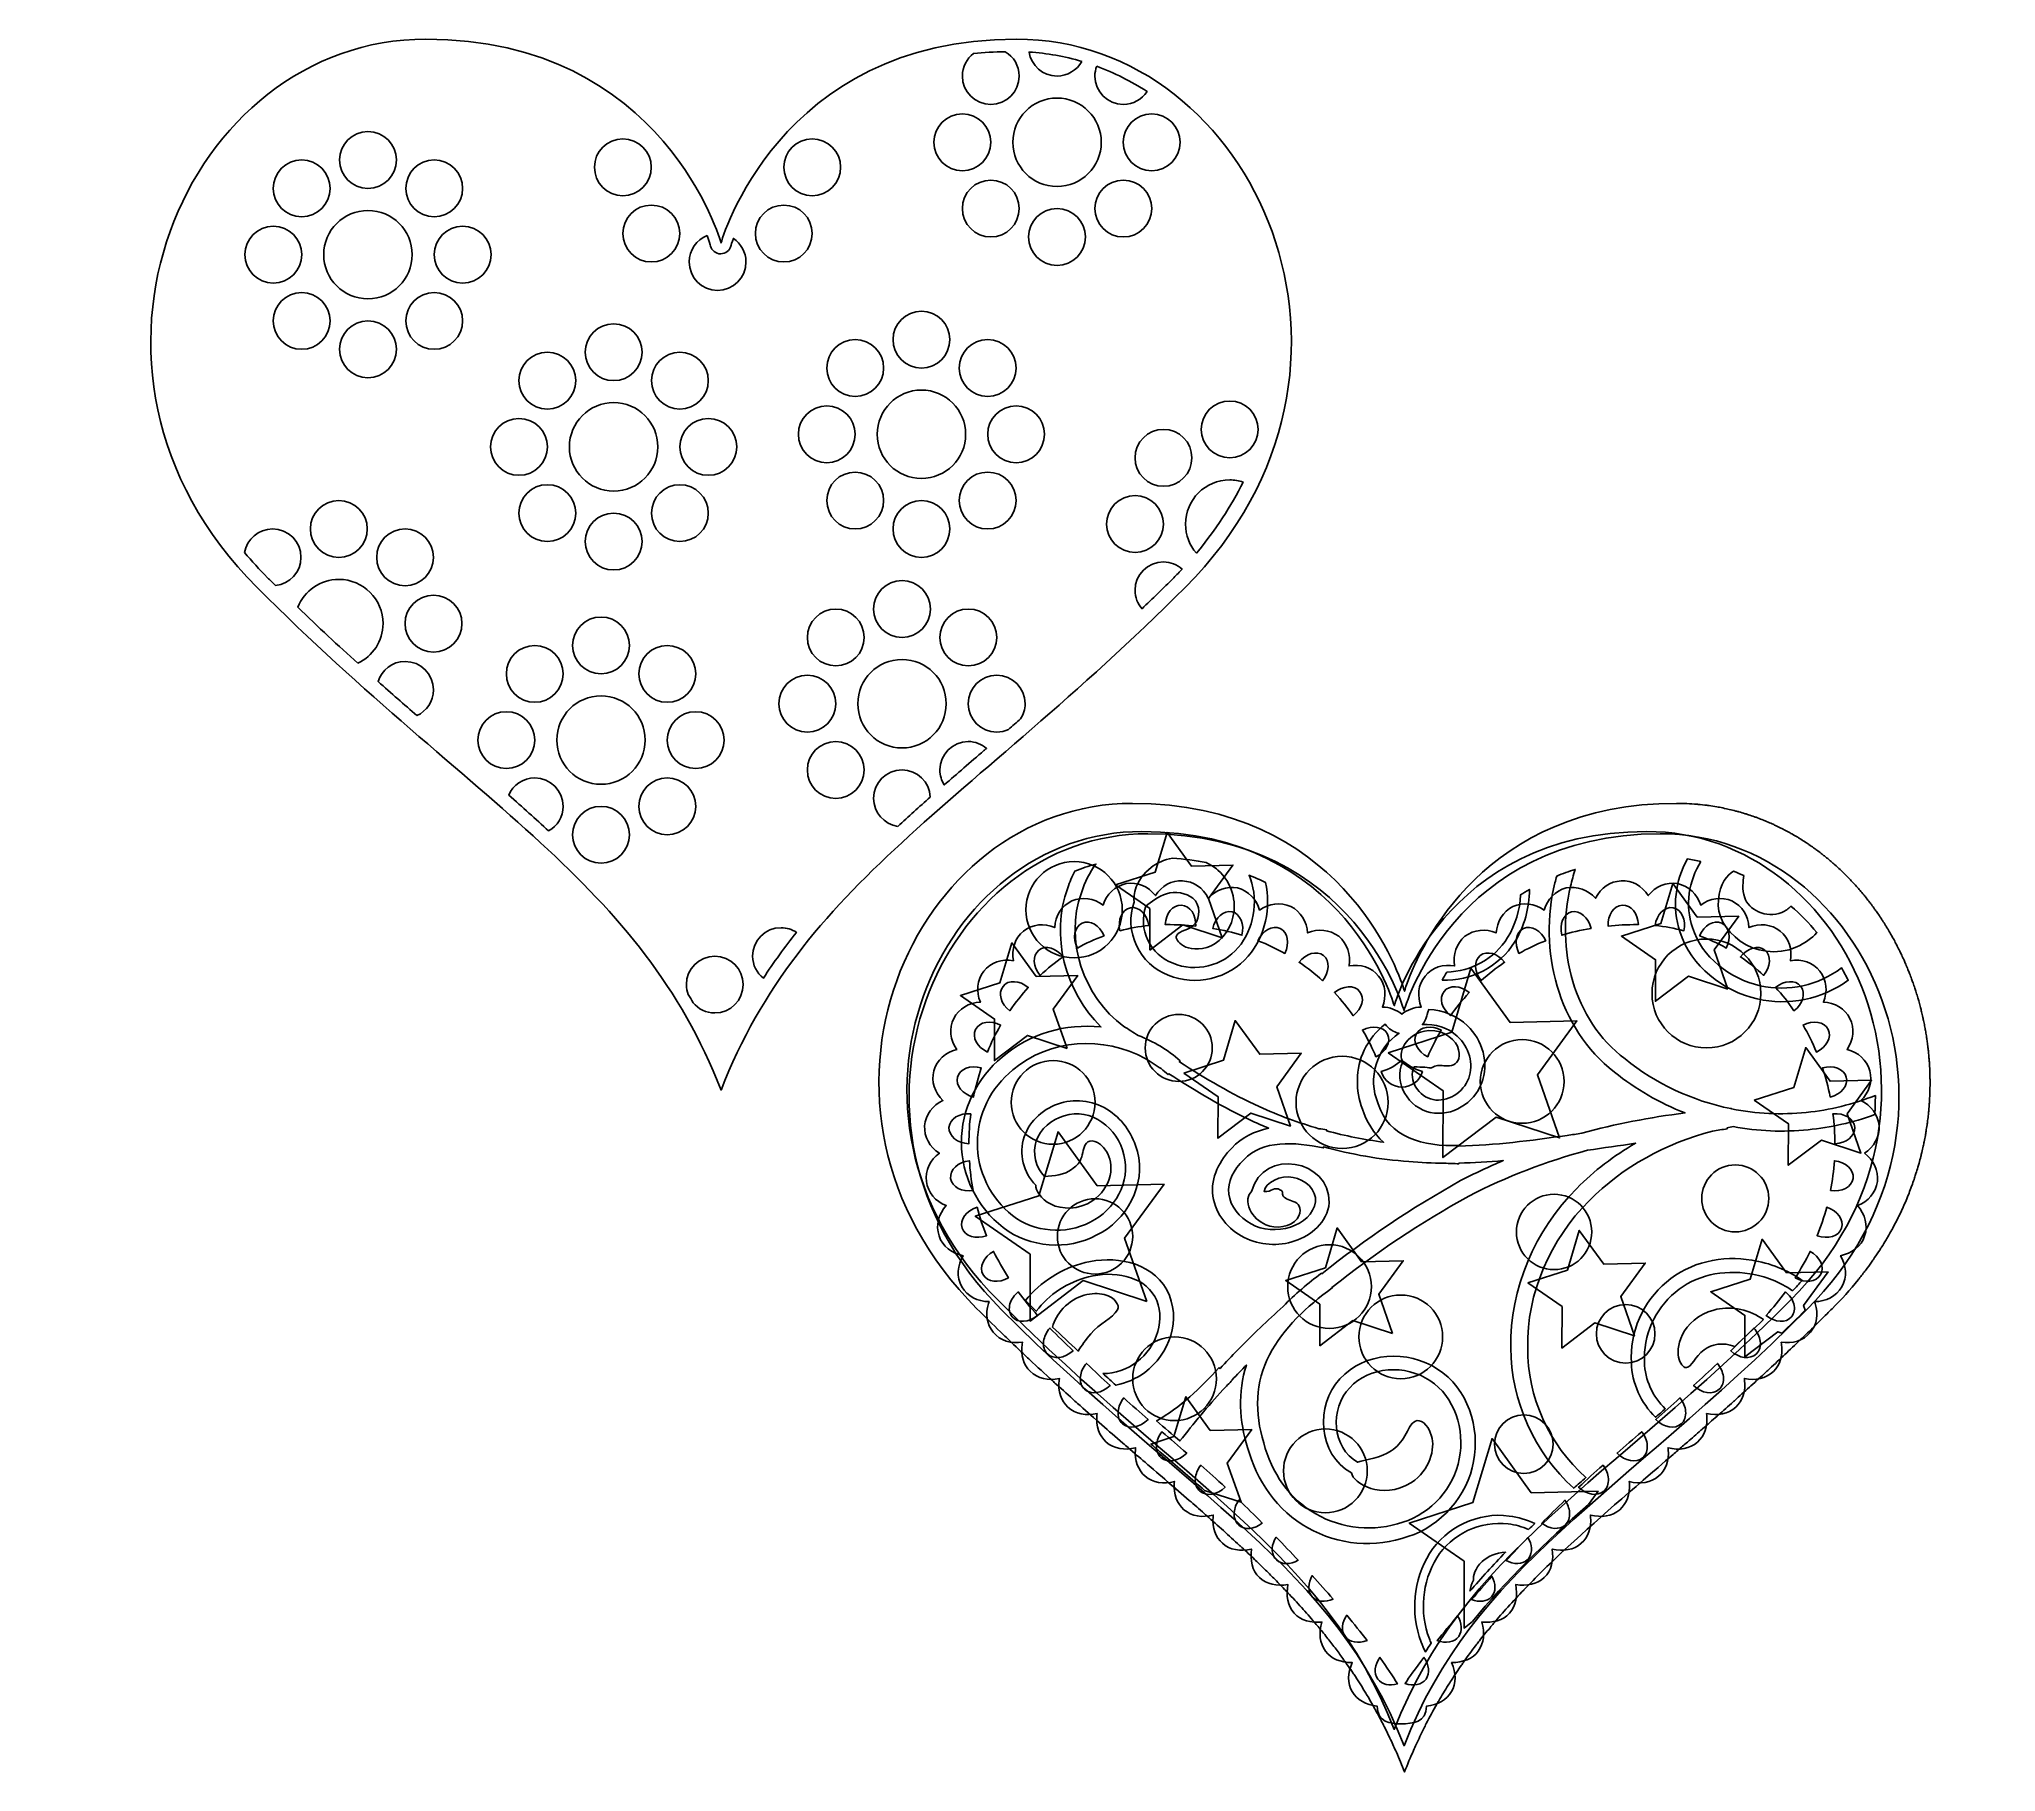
# Model space of a CAD drawing. Header units: centimetres. Extents: x -3.75 to 3.58, y -3.25 to 3.25.
import ezdxf

# ---------------------------------------------------------------- set-up
doc = ezdxf.new("R2010")
doc.units = ezdxf.units.CM
doc.header["$MEASUREMENT"] = 0
doc.layers.add('Layer 1', color=7, linetype='Continuous')

msp = doc.modelspace()

# ---------------------------------------------------------------- linework, layer by layer
at = {"layer": 'Layer 1', "color": 240}
for points, knots in [([(-2.93703, 1.19265), (-2.11997, 0.37554), (-1.50058, 0.08547), (-1.19734, -0.69203), (-1.19734, -0.69203), (-0.89413, 0.08547), (-0.27474, 0.37554), (0.54235, 1.19265), (0.54235, 1.19265), (1.35948, 2.00974), (0.80587, 3.24867), (-0.09033, 3.24867), (-0.09033, 3.24867), (-0.98658, 3.24867), (-1.19737, 2.48434), (-1.19737, 2.48434), (-1.19737, 2.48434), (-1.19737, 2.48434), (-1.40817, 3.24867), (-2.30439, 3.24867), (-2.30439, 3.24867), (-3.20061, 3.24867), (-3.75415, 2.00974), (-2.93703, 1.19265)], [0, 0, 0, 0, 0.1428571, 0.1428571, 0.1428571, 0.1428571, 0.2857143, 0.2857143, 0.2857143, 0.2857143, 0.4285714, 0.4285714, 0.4285714, 0.4285714, 0.5714286, 0.5714286, 0.5714286, 0.5714286, 0.7142857, 0.7142857, 0.7142857, 0.7142857, 1, 1, 1, 1]), ([(-0.25072, 3.19451), (-0.21273, 3.19856), (-0.1728, 3.20062), (-0.13171, 3.2015), (-0.13171, 3.2015), (-0.10059, 3.1829), (-0.07953, 3.14922), (-0.07953, 3.1103), (-0.07953, 3.1103), (-0.07953, 3.0514), (-0.12721, 3.00375), (-0.18608, 3.00375), (-0.18608, 3.00375), (-0.24495, 3.00375), (-0.29263, 3.05143), (-0.29263, 3.1103), (-0.29263, 3.1103), (-0.29266, 3.14474), (-0.27607, 3.17501), (-0.25072, 3.19451)], [0, 0, 0, 0, 0.1666667, 0.1666667, 0.1666667, 0.1666667, 0.3333333, 0.3333333, 0.3333333, 0.3333333, 0.5, 0.5, 0.5, 0.5, 0.6666667, 0.6666667, 0.6666667, 0.6666667, 1, 1, 1, 1]), ([(0.15497, 3.16528), (0.1369, 3.13255), (0.1024, 3.1103), (0.06231, 3.1103), (0.06231, 3.1103), (0.00921, 3.1103), (-0.03445, 3.14922), (-0.04257, 3.20007), (-0.04257, 3.20007), (0.02519, 3.19584), (0.09123, 3.18396), (0.15497, 3.16528)], [0, 0, 0, 0, 0.25, 0.25, 0.25, 0.25, 0.5, 0.5, 0.5, 0.5, 1, 1, 1, 1]), ([(0.21098, 3.14681), (0.2771, 3.12265), (0.34026, 3.09085), (0.39965, 3.05198), (0.39965, 3.05198), (0.3806, 3.02298), (0.348, 3.00372), (0.31075, 3.00372), (0.31075, 3.00372), (0.25185, 3.00372), (0.2042, 3.0514), (0.2042, 3.11027), (0.2042, 3.11027), (0.20418, 3.12321), (0.20672, 3.13543), (0.21098, 3.14681)], [0, 0, 0, 0, 0.2, 0.2, 0.2, 0.2, 0.4, 0.4, 0.4, 0.4, 0.6, 0.6, 0.6, 0.6, 1, 1, 1, 1]), ([(0.06231, 3.02764), (0.15383, 3.02764), (0.22807, 2.9534), (0.22807, 2.86188), (0.22807, 2.86188), (0.22807, 2.77036), (0.15383, 2.69612), (0.06231, 2.69612), (0.06231, 2.69612), (-0.02921, 2.69612), (-0.10345, 2.77036), (-0.10345, 2.86188), (-0.10345, 2.86188), (-0.10345, 2.9534), (-0.02921, 3.02764), (0.06231, 3.02764)], [0, 0, 0, 0, 0.2, 0.2, 0.2, 0.2, 0.4, 0.4, 0.4, 0.4, 0.6, 0.6, 0.6, 0.6, 1, 1, 1, 1]), ([(-0.29266, 2.96843), (-0.23376, 2.96843), (-0.18611, 2.92075), (-0.18611, 2.86188), (-0.18611, 2.86188), (-0.18611, 2.80301), (-0.23379, 2.75533), (-0.29266, 2.75533), (-0.29266, 2.75533), (-0.35153, 2.75533), (-0.39921, 2.80301), (-0.39921, 2.86188), (-0.39921, 2.86188), (-0.39923, 2.92075), (-0.35155, 2.96843), (-0.29266, 2.96843)], [0, 0, 0, 0, 0.2, 0.2, 0.2, 0.2, 0.4, 0.4, 0.4, 0.4, 0.6, 0.6, 0.6, 0.6, 1, 1, 1, 1]), ([(0.52382, 2.86188), (0.52382, 2.80301), (0.47614, 2.75533), (0.4173, 2.75533), (0.4173, 2.75533), (0.3584, 2.75533), (0.31075, 2.80301), (0.31075, 2.86188), (0.31075, 2.86188), (0.31075, 2.92078), (0.35843, 2.96843), (0.4173, 2.96843), (0.4173, 2.96843), (0.47614, 2.96843), (0.52382, 2.92075), (0.52382, 2.86188)], [0, 0, 0, 0, 0.2, 0.2, 0.2, 0.2, 0.4, 0.4, 0.4, 0.4, 0.6, 0.6, 0.6, 0.6, 1, 1, 1, 1]), ([(-2.52127, 2.90204), (-2.46237, 2.90204), (-2.41472, 2.85436), (-2.41472, 2.79549), (-2.41472, 2.79549), (-2.41472, 2.73659), (-2.4624, 2.68894), (-2.52127, 2.68894), (-2.52127, 2.68894), (-2.58014, 2.68894), (-2.62782, 2.73662), (-2.62782, 2.79549), (-2.62782, 2.79549), (-2.62782, 2.85436), (-2.58014, 2.90204), (-2.52127, 2.90204)], [0, 0, 0, 0, 0.2, 0.2, 0.2, 0.2, 0.4, 0.4, 0.4, 0.4, 0.6, 0.6, 0.6, 0.6, 1, 1, 1, 1]), ([(-1.56559, 2.87474), (-1.50669, 2.87474), (-1.45904, 2.82706), (-1.45904, 2.76819), (-1.45904, 2.76819), (-1.45904, 2.70932), (-1.50672, 2.66164), (-1.56559, 2.66164), (-1.56559, 2.66164), (-1.62446, 2.66164), (-1.67214, 2.70932), (-1.67214, 2.76819), (-1.67214, 2.76819), (-1.67214, 2.82706), (-1.62444, 2.87474), (-1.56559, 2.87474)], [0, 0, 0, 0, 0.2, 0.2, 0.2, 0.2, 0.4, 0.4, 0.4, 0.4, 0.6, 0.6, 0.6, 0.6, 1, 1, 1, 1]), ([(-0.85564, 2.87474), (-0.79674, 2.87474), (-0.74909, 2.82706), (-0.74909, 2.76819), (-0.74909, 2.76819), (-0.74909, 2.70932), (-0.79677, 2.66164), (-0.85564, 2.66164), (-0.85564, 2.66164), (-0.91451, 2.66164), (-0.96219, 2.70932), (-0.96219, 2.76819), (-0.96219, 2.76819), (-0.96218, 2.82706), (-0.91451, 2.87474), (-0.85564, 2.87474)], [0, 0, 0, 0, 0.2, 0.2, 0.2, 0.2, 0.4, 0.4, 0.4, 0.4, 0.6, 0.6, 0.6, 0.6, 1, 1, 1, 1]), ([(-2.76968, 2.79549), (-2.71078, 2.79549), (-2.66313, 2.74781), (-2.66313, 2.68894), (-2.66313, 2.68894), (-2.66313, 2.63004), (-2.71081, 2.58239), (-2.76968, 2.58239), (-2.76968, 2.58239), (-2.82855, 2.58239), (-2.8762, 2.63007), (-2.8762, 2.68894), (-2.8762, 2.68894), (-2.87623, 2.74779), (-2.82855, 2.79549), (-2.76968, 2.79549)], [0, 0, 0, 0, 0.2, 0.2, 0.2, 0.2, 0.4, 0.4, 0.4, 0.4, 0.6, 0.6, 0.6, 0.6, 1, 1, 1, 1]), ([(-2.27285, 2.79549), (-2.21395, 2.79549), (-2.1663, 2.74781), (-2.1663, 2.68894), (-2.1663, 2.68894), (-2.1663, 2.63004), (-2.21398, 2.58239), (-2.27285, 2.58239), (-2.27285, 2.58239), (-2.33172, 2.58239), (-2.3794, 2.63007), (-2.3794, 2.68894), (-2.3794, 2.68894), (-2.3794, 2.74779), (-2.33175, 2.79549), (-2.27285, 2.79549)], [0, 0, 0, 0, 0.2, 0.2, 0.2, 0.2, 0.4, 0.4, 0.4, 0.4, 0.6, 0.6, 0.6, 0.6, 1, 1, 1, 1]), ([(-0.29266, 2.61346), (-0.29266, 2.67233), (-0.24498, 2.72001), (-0.18611, 2.72001), (-0.18611, 2.72001), (-0.12724, 2.72001), (-0.07956, 2.67233), (-0.07956, 2.61346), (-0.07956, 2.61346), (-0.07956, 2.55456), (-0.12724, 2.50691), (-0.18611, 2.50691), (-0.18611, 2.50691), (-0.24498, 2.50691), (-0.29266, 2.55459), (-0.29266, 2.61346)], [0, 0, 0, 0, 0.2, 0.2, 0.2, 0.2, 0.4, 0.4, 0.4, 0.4, 0.6, 0.6, 0.6, 0.6, 1, 1, 1, 1]), ([(0.20418, 2.61346), (0.20418, 2.67233), (0.25186, 2.72001), (0.31073, 2.72001), (0.31073, 2.72001), (0.3696, 2.72001), (0.41728, 2.67233), (0.41728, 2.61346), (0.41728, 2.61346), (0.41728, 2.55456), (0.36958, 2.50691), (0.31073, 2.50691), (0.31073, 2.50691), (0.25186, 2.50691), (0.20418, 2.55459), (0.20418, 2.61346)], [0, 0, 0, 0, 0.2, 0.2, 0.2, 0.2, 0.4, 0.4, 0.4, 0.4, 0.6, 0.6, 0.6, 0.6, 1, 1, 1, 1]), ([(-2.52127, 2.60626), (-2.42975, 2.60626), (-2.35551, 2.53202), (-2.35551, 2.4405), (-2.35551, 2.4405), (-2.35551, 2.34898), (-2.42975, 2.27474), (-2.52127, 2.27474), (-2.52127, 2.27474), (-2.61279, 2.27474), (-2.68703, 2.34898), (-2.68703, 2.4405), (-2.68703, 2.4405), (-2.68703, 2.53202), (-2.61279, 2.60626), (-2.52127, 2.60626)], [0, 0, 0, 0, 0.2, 0.2, 0.2, 0.2, 0.4, 0.4, 0.4, 0.4, 0.6, 0.6, 0.6, 0.6, 1, 1, 1, 1]), ([(-1.35247, 2.51977), (-1.35247, 2.46087), (-1.40015, 2.41322), (-1.45902, 2.41322), (-1.45902, 2.41322), (-1.51789, 2.41322), (-1.56557, 2.4609), (-1.56557, 2.51977), (-1.56557, 2.51977), (-1.56557, 2.57864), (-1.51787, 2.62632), (-1.45902, 2.62632), (-1.45902, 2.62632), (-1.40015, 2.62632), (-1.35247, 2.57864), (-1.35247, 2.51977)], [0, 0, 0, 0, 0.2, 0.2, 0.2, 0.2, 0.4, 0.4, 0.4, 0.4, 0.6, 0.6, 0.6, 0.6, 1, 1, 1, 1]), ([(-0.96218, 2.62632), (-0.90328, 2.62632), (-0.85563, 2.57864), (-0.85563, 2.51977), (-0.85563, 2.51977), (-0.85563, 2.46087), (-0.90331, 2.41322), (-0.96218, 2.41322), (-0.96218, 2.41322), (-1.02105, 2.41322), (-1.06873, 2.4609), (-1.06873, 2.51977), (-1.06873, 2.51977), (-1.06873, 2.57864), (-1.02105, 2.62632), (-0.96218, 2.62632)], [0, 0, 0, 0, 0.2, 0.2, 0.2, 0.2, 0.4, 0.4, 0.4, 0.4, 0.6, 0.6, 0.6, 0.6, 1, 1, 1, 1]), ([(0.06231, 2.40034), (0.00344, 2.40034), (-0.04424, 2.44802), (-0.04424, 2.50689), (-0.04424, 2.50689), (-0.04424, 2.56576), (0.00346, 2.61344), (0.06231, 2.61344), (0.06231, 2.61344), (0.12121, 2.61344), (0.16886, 2.56576), (0.16886, 2.50689), (0.16886, 2.50689), (0.16886, 2.44802), (0.12118, 2.40034), (0.06231, 2.40034)], [0, 0, 0, 0, 0.2, 0.2, 0.2, 0.2, 0.4, 0.4, 0.4, 0.4, 0.6, 0.6, 0.6, 0.6, 1, 1, 1, 1]), ([(-2.87623, 2.54705), (-2.81736, 2.54705), (-2.76971, 2.49937), (-2.76971, 2.4405), (-2.76971, 2.4405), (-2.76971, 2.38163), (-2.81739, 2.33395), (-2.87623, 2.33395), (-2.87623, 2.33395), (-2.93513, 2.33395), (-2.98278, 2.38163), (-2.98278, 2.4405), (-2.98278, 2.4405), (-2.98278, 2.4994), (-2.9351, 2.54705), (-2.87623, 2.54705)], [0, 0, 0, 0, 0.2, 0.2, 0.2, 0.2, 0.4, 0.4, 0.4, 0.4, 0.6, 0.6, 0.6, 0.6, 1, 1, 1, 1]), ([(-2.05973, 2.4405), (-2.05973, 2.38163), (-2.10741, 2.33395), (-2.16628, 2.33395), (-2.16628, 2.33395), (-2.22515, 2.33395), (-2.27283, 2.38163), (-2.27283, 2.4405), (-2.27283, 2.4405), (-2.27283, 2.4994), (-2.22515, 2.54705), (-2.16628, 2.54705), (-2.16628, 2.54705), (-2.10741, 2.54705), (-2.05973, 2.4994), (-2.05973, 2.4405)], [0, 0, 0, 0, 0.2, 0.2, 0.2, 0.2, 0.4, 0.4, 0.4, 0.4, 0.6, 0.6, 0.6, 0.6, 1, 1, 1, 1]), ([(-1.24997, 2.51199), (-1.24209, 2.4904), (-1.23804, 2.47638), (-1.23701, 2.4727), (-1.23701, 2.4727), (-1.23222, 2.45553), (-1.21658, 2.44362), (-1.19875, 2.44365), (-1.19875, 2.44365), (-1.18089, 2.44368), (-1.16525, 2.45556), (-1.16052, 2.47275), (-1.16052, 2.47275), (-1.1597, 2.47577), (-1.15668, 2.48595), (-1.15134, 2.50133), (-1.15134, 2.50133), (-1.12292, 2.48223), (-1.10406, 2.45005), (-1.10406, 2.4132), (-1.10406, 2.4132), (-1.10406, 2.3543), (-1.15176, 2.30665), (-1.21061, 2.30665), (-1.21061, 2.30665), (-1.26951, 2.30665), (-1.31716, 2.35433), (-1.31716, 2.4132), (-1.31716, 2.4132), (-1.31715, 2.45815), (-1.28929, 2.49633), (-1.24997, 2.51199)], [0, 0, 0, 0, 0.1111111, 0.1111111, 0.1111111, 0.1111111, 0.2222222, 0.2222222, 0.2222222, 0.2222222, 0.3333333, 0.3333333, 0.3333333, 0.3333333, 0.4444444, 0.4444444, 0.4444444, 0.4444444, 0.5555556, 0.5555556, 0.5555556, 0.5555556, 0.6666667, 0.6666667, 0.6666667, 0.6666667, 0.7777778, 0.7777778, 0.7777778, 0.7777778, 1, 1, 1, 1]), ([(-2.76968, 2.08554), (-2.82855, 2.08554), (-2.8762, 2.13322), (-2.8762, 2.19209), (-2.8762, 2.19209), (-2.8762, 2.25096), (-2.82852, 2.29864), (-2.76968, 2.29864), (-2.76968, 2.29864), (-2.71078, 2.29864), (-2.66313, 2.25096), (-2.66313, 2.19209), (-2.66313, 2.19209), (-2.66314, 2.13322), (-2.71082, 2.08554), (-2.76968, 2.08554)], [0, 0, 0, 0, 0.2, 0.2, 0.2, 0.2, 0.4, 0.4, 0.4, 0.4, 0.6, 0.6, 0.6, 0.6, 1, 1, 1, 1]), ([(-2.27285, 2.08554), (-2.33175, 2.08554), (-2.3794, 2.13322), (-2.3794, 2.19209), (-2.3794, 2.19209), (-2.3794, 2.25096), (-2.33172, 2.29864), (-2.27285, 2.29864), (-2.27285, 2.29864), (-2.21398, 2.29864), (-2.1663, 2.25096), (-2.1663, 2.19209), (-2.1663, 2.19209), (-2.1663, 2.13322), (-2.21395, 2.08554), (-2.27285, 2.08554)], [0, 0, 0, 0, 0.2, 0.2, 0.2, 0.2, 0.4, 0.4, 0.4, 0.4, 0.6, 0.6, 0.6, 0.6, 1, 1, 1, 1]), ([(-0.44603, 2.22852), (-0.38713, 2.22852), (-0.33948, 2.18084), (-0.33948, 2.12197), (-0.33948, 2.12197), (-0.33948, 2.0631), (-0.38716, 2.01542), (-0.44603, 2.01542), (-0.44603, 2.01542), (-0.5049, 2.01542), (-0.55258, 2.0631), (-0.55258, 2.12197), (-0.55258, 2.12197), (-0.55258, 2.18084), (-0.50493, 2.22852), (-0.44603, 2.22852)], [0, 0, 0, 0, 0.2, 0.2, 0.2, 0.2, 0.4, 0.4, 0.4, 0.4, 0.6, 0.6, 0.6, 0.6, 1, 1, 1, 1]), ([(-2.52127, 1.97899), (-2.58017, 1.97899), (-2.62782, 2.02667), (-2.62782, 2.08554), (-2.62782, 2.08554), (-2.62782, 2.14441), (-2.58014, 2.19209), (-2.52127, 2.19209), (-2.52127, 2.19209), (-2.4624, 2.19209), (-2.41472, 2.14441), (-2.41472, 2.08554), (-2.41472, 2.08554), (-2.41469, 2.02664), (-2.46237, 1.97899), (-2.52127, 1.97899)], [0, 0, 0, 0, 0.2, 0.2, 0.2, 0.2, 0.4, 0.4, 0.4, 0.4, 0.6, 0.6, 0.6, 0.6, 1, 1, 1, 1]), ([(-1.60015, 2.18129), (-1.54125, 2.18129), (-1.4936, 2.13361), (-1.4936, 2.07474), (-1.4936, 2.07474), (-1.4936, 2.01584), (-1.54128, 1.96819), (-1.60015, 1.96819), (-1.60015, 1.96819), (-1.65902, 1.96819), (-1.7067, 2.01587), (-1.7067, 2.07474), (-1.7067, 2.07474), (-1.70672, 2.13359), (-1.65902, 2.18129), (-1.60015, 2.18129)], [0, 0, 0, 0, 0.2, 0.2, 0.2, 0.2, 0.4, 0.4, 0.4, 0.4, 0.6, 0.6, 0.6, 0.6, 1, 1, 1, 1]), ([(-1.84856, 2.07472), (-1.78966, 2.07472), (-1.74201, 2.02704), (-1.74201, 1.96817), (-1.74201, 1.96817), (-1.74201, 1.90927), (-1.78969, 1.86162), (-1.84856, 1.86162), (-1.84856, 1.86162), (-1.90743, 1.86162), (-1.95511, 1.9093), (-1.95511, 1.96817), (-1.95511, 1.96817), (-1.95511, 2.02704), (-1.90743, 2.07472), (-1.84856, 2.07472)], [0, 0, 0, 0, 0.2, 0.2, 0.2, 0.2, 0.4, 0.4, 0.4, 0.4, 0.6, 0.6, 0.6, 0.6, 1, 1, 1, 1]), ([(-1.24516, 1.96817), (-1.24516, 1.90927), (-1.29286, 1.86162), (-1.35171, 1.86162), (-1.35171, 1.86162), (-1.41061, 1.86162), (-1.45826, 1.9093), (-1.45826, 1.96817), (-1.45826, 1.96817), (-1.45826, 2.02704), (-1.41058, 2.07472), (-1.35171, 2.07472), (-1.35171, 2.07472), (-1.29286, 2.07472), (-1.24516, 2.02704), (-1.24516, 1.96817)], [0, 0, 0, 0, 0.2, 0.2, 0.2, 0.2, 0.4, 0.4, 0.4, 0.4, 0.6, 0.6, 0.6, 0.6, 1, 1, 1, 1]), ([(-0.5879, 2.0154), (-0.5879, 1.95653), (-0.63558, 1.90885), (-0.69445, 1.90885), (-0.69445, 1.90885), (-0.75332, 1.90885), (-0.80097, 1.95653), (-0.80097, 2.0154), (-0.80097, 2.0154), (-0.80097, 2.0743), (-0.75329, 2.12195), (-0.69445, 2.12195), (-0.69445, 2.12195), (-0.63558, 2.12197), (-0.5879, 2.07429), (-0.5879, 2.0154)], [0, 0, 0, 0, 0.2, 0.2, 0.2, 0.2, 0.4, 0.4, 0.4, 0.4, 0.6, 0.6, 0.6, 0.6, 1, 1, 1, 1]), ([(-0.19762, 2.12197), (-0.13872, 2.12197), (-0.09107, 2.07429), (-0.09107, 2.01542), (-0.09107, 2.01542), (-0.09107, 1.95655), (-0.13875, 1.90887), (-0.19762, 1.90887), (-0.19762, 1.90887), (-0.25649, 1.90887), (-0.30417, 1.95655), (-0.30417, 2.01542), (-0.30417, 2.01542), (-0.30419, 2.07429), (-0.25651, 2.12197), (-0.19762, 2.12197)], [0, 0, 0, 0, 0.2, 0.2, 0.2, 0.2, 0.4, 0.4, 0.4, 0.4, 0.6, 0.6, 0.6, 0.6, 1, 1, 1, 1]), ([(-0.44603, 1.93274), (-0.35451, 1.93274), (-0.28027, 1.8585), (-0.28027, 1.76698), (-0.28027, 1.76698), (-0.28027, 1.67546), (-0.35451, 1.60124), (-0.44603, 1.60124), (-0.44603, 1.60124), (-0.53755, 1.60124), (-0.61179, 1.67546), (-0.61179, 1.76698), (-0.61179, 1.76698), (-0.6118, 1.8585), (-0.53755, 1.93274), (-0.44603, 1.93274)], [0, 0, 0, 0, 0.2, 0.2, 0.2, 0.2, 0.4, 0.4, 0.4, 0.4, 0.6, 0.6, 0.6, 0.6, 1, 1, 1, 1]), ([(-1.60015, 1.88551), (-1.50863, 1.88551), (-1.43436, 1.81127), (-1.43436, 1.71975), (-1.43436, 1.71975), (-1.43436, 1.62823), (-1.50863, 1.55399), (-1.60015, 1.55399), (-1.60015, 1.55399), (-1.69164, 1.55399), (-1.76591, 1.62823), (-1.76591, 1.71975), (-1.76591, 1.71975), (-1.76591, 1.81127), (-1.69164, 1.88551), (-1.60015, 1.88551)], [0, 0, 0, 0, 0.2, 0.2, 0.2, 0.2, 0.4, 0.4, 0.4, 0.4, 0.6, 0.6, 0.6, 0.6, 1, 1, 1, 1]), ([(-0.801, 1.66043), (-0.8599, 1.66043), (-0.90755, 1.70811), (-0.90755, 1.76698), (-0.90755, 1.76698), (-0.90755, 1.82585), (-0.85987, 1.87353), (-0.801, 1.87353), (-0.801, 1.87353), (-0.74213, 1.87353), (-0.69448, 1.82585), (-0.69448, 1.76698), (-0.69448, 1.76698), (-0.69448, 1.70811), (-0.74213, 1.66043), (-0.801, 1.66043)], [0, 0, 0, 0, 0.2, 0.2, 0.2, 0.2, 0.4, 0.4, 0.4, 0.4, 0.6, 0.6, 0.6, 0.6, 1, 1, 1, 1]), ([(-0.09107, 1.66043), (-0.14997, 1.66043), (-0.19762, 1.70811), (-0.19762, 1.76698), (-0.19762, 1.76698), (-0.19762, 1.82585), (-0.14994, 1.87353), (-0.09107, 1.87353), (-0.09107, 1.87353), (-0.0322, 1.87353), (0.01548, 1.82585), (0.01548, 1.76698), (0.01548, 1.76698), (0.01548, 1.70811), (-0.03217, 1.66043), (-0.09107, 1.66043)], [0, 0, 0, 0, 0.2, 0.2, 0.2, 0.2, 0.4, 0.4, 0.4, 0.4, 0.6, 0.6, 0.6, 0.6, 1, 1, 1, 1]), ([(0.70985, 1.89173), (0.76875, 1.89173), (0.8164, 1.84405), (0.8164, 1.78518), (0.8164, 1.78518), (0.8164, 1.72631), (0.76875, 1.67863), (0.70985, 1.67863), (0.70985, 1.67863), (0.65095, 1.67863), (0.6033, 1.72631), (0.6033, 1.78518), (0.6033, 1.78518), (0.6033, 1.84405), (0.65098, 1.89173), (0.70985, 1.89173)], [0, 0, 0, 0, 0.2, 0.2, 0.2, 0.2, 0.4, 0.4, 0.4, 0.4, 0.6, 0.6, 0.6, 0.6, 1, 1, 1, 1]), ([(-1.95511, 1.8263), (-1.89621, 1.8263), (-1.84856, 1.77862), (-1.84856, 1.71975), (-1.84856, 1.71975), (-1.84856, 1.66088), (-1.89624, 1.6132), (-1.95511, 1.6132), (-1.95511, 1.6132), (-2.01398, 1.6132), (-2.06166, 1.6609), (-2.06166, 1.71975), (-2.06166, 1.71975), (-2.06169, 1.77862), (-2.01398, 1.8263), (-1.95511, 1.8263)], [0, 0, 0, 0, 0.2, 0.2, 0.2, 0.2, 0.4, 0.4, 0.4, 0.4, 0.6, 0.6, 0.6, 0.6, 1, 1, 1, 1]), ([(-1.24516, 1.6132), (-1.30406, 1.6132), (-1.35171, 1.6609), (-1.35171, 1.71975), (-1.35171, 1.71975), (-1.35171, 1.77862), (-1.30403, 1.8263), (-1.24516, 1.8263), (-1.24516, 1.8263), (-1.18629, 1.8263), (-1.13861, 1.77862), (-1.13861, 1.71975), (-1.13861, 1.71975), (-1.13861, 1.66088), (-1.18631, 1.6132), (-1.24516, 1.6132)], [0, 0, 0, 0, 0.2, 0.2, 0.2, 0.2, 0.4, 0.4, 0.4, 0.4, 0.6, 0.6, 0.6, 0.6, 1, 1, 1, 1]), ([(0.56798, 1.67861), (0.56798, 1.61974), (0.5203, 1.57206), (0.46146, 1.57206), (0.46146, 1.57206), (0.40256, 1.57206), (0.35491, 1.61974), (0.35491, 1.67861), (0.35491, 1.67861), (0.35491, 1.73751), (0.40259, 1.78516), (0.46146, 1.78516), (0.46146, 1.78516), (0.5203, 1.78518), (0.56798, 1.73751), (0.56798, 1.67861)], [0, 0, 0, 0, 0.2, 0.2, 0.2, 0.2, 0.4, 0.4, 0.4, 0.4, 0.6, 0.6, 0.6, 0.6, 1, 1, 1, 1]), ([(-0.69448, 1.41202), (-0.75335, 1.41202), (-0.801, 1.45972), (-0.801, 1.51857), (-0.801, 1.51857), (-0.801, 1.57742), (-0.75332, 1.62512), (-0.69448, 1.62512), (-0.69448, 1.62512), (-0.63558, 1.62512), (-0.58793, 1.57742), (-0.58793, 1.51857), (-0.58793, 1.51857), (-0.58793, 1.45972), (-0.63558, 1.41202), (-0.69448, 1.41202)], [0, 0, 0, 0, 0.2, 0.2, 0.2, 0.2, 0.4, 0.4, 0.4, 0.4, 0.6, 0.6, 0.6, 0.6, 1, 1, 1, 1]), ([(-0.19762, 1.62514), (-0.13872, 1.62514), (-0.09107, 1.57744), (-0.09107, 1.51859), (-0.09107, 1.51859), (-0.09107, 1.45974), (-0.13875, 1.41204), (-0.19762, 1.41204), (-0.19762, 1.41204), (-0.25649, 1.41204), (-0.30417, 1.45974), (-0.30417, 1.51859), (-0.30417, 1.51859), (-0.30417, 1.57744), (-0.25651, 1.62514), (-0.19762, 1.62514)], [0, 0, 0, 0, 0.2, 0.2, 0.2, 0.2, 0.4, 0.4, 0.4, 0.4, 0.6, 0.6, 0.6, 0.6, 1, 1, 1, 1]), ([(-1.84856, 1.36479), (-1.90746, 1.36479), (-1.95511, 1.41247), (-1.95511, 1.47134), (-1.95511, 1.47134), (-1.95511, 1.53021), (-1.90743, 1.57789), (-1.84856, 1.57789), (-1.84856, 1.57789), (-1.78969, 1.57789), (-1.74201, 1.53019), (-1.74201, 1.47134), (-1.74201, 1.47134), (-1.74202, 1.41246), (-1.78967, 1.36479), (-1.84856, 1.36479)], [0, 0, 0, 0, 0.2, 0.2, 0.2, 0.2, 0.4, 0.4, 0.4, 0.4, 0.6, 0.6, 0.6, 0.6, 1, 1, 1, 1]), ([(-1.24516, 1.47133), (-1.24516, 1.41243), (-1.29286, 1.36478), (-1.35171, 1.36478), (-1.35171, 1.36478), (-1.41061, 1.36478), (-1.45826, 1.41246), (-1.45826, 1.47133), (-1.45826, 1.47133), (-1.45826, 1.5302), (-1.41058, 1.57788), (-1.35171, 1.57788), (-1.35171, 1.57788), (-1.29286, 1.57791), (-1.24516, 1.5302), (-1.24516, 1.47133)], [0, 0, 0, 0, 0.2, 0.2, 0.2, 0.2, 0.4, 0.4, 0.4, 0.4, 0.6, 0.6, 0.6, 0.6, 1, 1, 1, 1]), ([(0.70985, 1.59595), (0.72734, 1.59595), (0.74403, 1.59296), (0.75986, 1.58788), (0.75986, 1.58788), (0.71552, 1.4976), (0.65789, 1.40823), (0.58486, 1.3216), (0.58486, 1.3216), (0.55951, 1.35068), (0.54411, 1.38859), (0.54411, 1.43019), (0.54411, 1.43019), (0.54412, 1.52171), (0.61833, 1.59595), (0.70985, 1.59595)], [0, 0, 0, 0, 0.2, 0.2, 0.2, 0.2, 0.4, 0.4, 0.4, 0.4, 0.6, 0.6, 0.6, 0.6, 1, 1, 1, 1]), ([(-2.52391, 1.41202), (-2.52391, 1.35315), (-2.57161, 1.30547), (-2.63046, 1.30547), (-2.63046, 1.30547), (-2.68936, 1.30547), (-2.73701, 1.35317), (-2.73701, 1.41202), (-2.73701, 1.41202), (-2.73701, 1.47087), (-2.68933, 1.51857), (-2.63046, 1.51857), (-2.63046, 1.51857), (-2.57162, 1.51856), (-2.52391, 1.47088), (-2.52391, 1.41202)], [0, 0, 0, 0, 0.2, 0.2, 0.2, 0.2, 0.4, 0.4, 0.4, 0.4, 0.6, 0.6, 0.6, 0.6, 1, 1, 1, 1]), ([(-1.60015, 1.25824), (-1.65902, 1.25824), (-1.7067, 1.30592), (-1.7067, 1.36479), (-1.7067, 1.36479), (-1.7067, 1.42366), (-1.659, 1.47134), (-1.60015, 1.47134), (-1.60015, 1.47134), (-1.54125, 1.47134), (-1.4936, 1.42364), (-1.4936, 1.36479), (-1.4936, 1.36479), (-1.4936, 1.30589), (-1.54128, 1.25824), (-1.60015, 1.25824)], [0, 0, 0, 0, 0.2, 0.2, 0.2, 0.2, 0.4, 0.4, 0.4, 0.4, 0.6, 0.6, 0.6, 0.6, 1, 1, 1, 1]), ([(-0.44603, 1.30547), (-0.50493, 1.30547), (-0.55258, 1.35317), (-0.55258, 1.41202), (-0.55258, 1.41202), (-0.55258, 1.47087), (-0.5049, 1.51857), (-0.44603, 1.51857), (-0.44603, 1.51857), (-0.38716, 1.51857), (-0.33948, 1.47087), (-0.33948, 1.41202), (-0.33948, 1.41202), (-0.33948, 1.35317), (-0.38714, 1.30547), (-0.44603, 1.30547)], [0, 0, 0, 0, 0.2, 0.2, 0.2, 0.2, 0.4, 0.4, 0.4, 0.4, 0.6, 0.6, 0.6, 0.6, 1, 1, 1, 1]), ([(0.24834, 1.43022), (0.24834, 1.48909), (0.29602, 1.53677), (0.35489, 1.53677), (0.35489, 1.53677), (0.41376, 1.53677), (0.46144, 1.48907), (0.46144, 1.43022), (0.46144, 1.43022), (0.46144, 1.37132), (0.41374, 1.32367), (0.35489, 1.32367), (0.35489, 1.32367), (0.29602, 1.32364), (0.24834, 1.37132), (0.24834, 1.43022)], [0, 0, 0, 0, 0.2, 0.2, 0.2, 0.2, 0.4, 0.4, 0.4, 0.4, 0.6, 0.6, 0.6, 0.6, 1, 1, 1, 1]), ([(-2.8789, 1.41202), (-2.82, 1.41202), (-2.77235, 1.36434), (-2.77235, 1.30547), (-2.77235, 1.30547), (-2.77235, 1.25036), (-2.81431, 1.20559), (-2.86797, 1.20001), (-2.86797, 1.20001), (-2.87784, 1.20983), (-2.8876, 1.21922), (-2.89755, 1.22917), (-2.89755, 1.22917), (-2.92845, 1.26007), (-2.95698, 1.29148), (-2.98367, 1.32326), (-2.98367, 1.32326), (-2.97521, 1.37357), (-2.93169, 1.41202), (-2.8789, 1.41202)], [0, 0, 0, 0, 0.1666667, 0.1666667, 0.1666667, 0.1666667, 0.3333333, 0.3333333, 0.3333333, 0.3333333, 0.5, 0.5, 0.5, 0.5, 0.6666667, 0.6666667, 0.6666667, 0.6666667, 1, 1, 1, 1]), ([(-2.38207, 1.41202), (-2.32317, 1.41202), (-2.27552, 1.36434), (-2.27552, 1.30547), (-2.27552, 1.30547), (-2.27552, 1.2466), (-2.3232, 1.19892), (-2.38207, 1.19892), (-2.38207, 1.19892), (-2.44094, 1.19892), (-2.48862, 1.24662), (-2.48862, 1.30547), (-2.48862, 1.30547), (-2.48862, 1.36434), (-2.44094, 1.41202), (-2.38207, 1.41202)], [0, 0, 0, 0, 0.2, 0.2, 0.2, 0.2, 0.4, 0.4, 0.4, 0.4, 0.6, 0.6, 0.6, 0.6, 1, 1, 1, 1]), ([(0.50004, 1.22914), (0.45985, 1.18898), (0.42027, 1.15043), (0.381, 1.11264), (0.381, 1.11264), (0.36483, 1.13116), (0.35491, 1.15521), (0.35491, 1.1818), (0.35491, 1.1818), (0.35491, 1.24067), (0.40259, 1.28835), (0.46146, 1.28835), (0.46146, 1.28835), (0.48839, 1.28835), (0.51271, 1.27816), (0.53134, 1.26163), (0.53134, 1.26163), (0.5211, 1.25075), (0.5108, 1.23988), (0.50004, 1.22914)], [0, 0, 0, 0, 0.1666667, 0.1666667, 0.1666667, 0.1666667, 0.3333333, 0.3333333, 0.3333333, 0.3333333, 0.5, 0.5, 0.5, 0.5, 0.6666667, 0.6666667, 0.6666667, 0.6666667, 1, 1, 1, 1]), ([(-2.55926, 0.90817), (-2.63242, 0.97442), (-2.70753, 1.04414), (-2.78447, 1.11833), (-2.78447, 1.11833), (-2.7601, 1.17953), (-2.70033, 1.22279), (-2.63048, 1.22279), (-2.63048, 1.22279), (-2.53896, 1.22279), (-2.46472, 1.14855), (-2.46472, 1.05703), (-2.46472, 1.05703), (-2.46473, 0.99117), (-2.50357, 0.93487), (-2.55926, 0.90817)], [0, 0, 0, 0, 0.2, 0.2, 0.2, 0.2, 0.4, 0.4, 0.4, 0.4, 0.6, 0.6, 0.6, 0.6, 1, 1, 1, 1]), ([(-0.5189, 1.21823), (-0.46, 1.21823), (-0.41235, 1.17053), (-0.41235, 1.11168), (-0.41235, 1.11168), (-0.41235, 1.05276), (-0.46003, 1.00513), (-0.5189, 1.00513), (-0.5189, 1.00513), (-0.57777, 1.00513), (-0.62545, 1.05278), (-0.62545, 1.11168), (-0.62545, 1.11168), (-0.62545, 1.17053), (-0.57777, 1.21823), (-0.5189, 1.21823)], [0, 0, 0, 0, 0.2, 0.2, 0.2, 0.2, 0.4, 0.4, 0.4, 0.4, 0.6, 0.6, 0.6, 0.6, 1, 1, 1, 1]), ([(-2.27552, 0.9505), (-2.33442, 0.9505), (-2.38207, 0.99818), (-2.38207, 1.05705), (-2.38207, 1.05705), (-2.38207, 1.11592), (-2.33439, 1.1636), (-2.27552, 1.1636), (-2.27552, 1.1636), (-2.21665, 1.1636), (-2.16897, 1.1159), (-2.16897, 1.05705), (-2.16897, 1.05705), (-2.16895, 0.99815), (-2.21663, 0.9505), (-2.27552, 0.9505)], [0, 0, 0, 0, 0.2, 0.2, 0.2, 0.2, 0.4, 0.4, 0.4, 0.4, 0.6, 0.6, 0.6, 0.6, 1, 1, 1, 1]), ([(-0.66074, 1.00511), (-0.66074, 0.94619), (-0.70842, 0.89856), (-0.76729, 0.89856), (-0.76729, 0.89856), (-0.82616, 0.89856), (-0.87384, 0.94621), (-0.87384, 1.00511), (-0.87384, 1.00511), (-0.87384, 1.06398), (-0.82616, 1.11166), (-0.76729, 1.11166), (-0.76729, 1.11166), (-0.70842, 1.11166), (-0.66074, 1.06398), (-0.66074, 1.00511)], [0, 0, 0, 0, 0.2, 0.2, 0.2, 0.2, 0.4, 0.4, 0.4, 0.4, 0.6, 0.6, 0.6, 0.6, 1, 1, 1, 1]), ([(-0.27046, 1.11166), (-0.21159, 1.11166), (-0.16391, 1.06396), (-0.16391, 1.00511), (-0.16391, 1.00511), (-0.16391, 0.94619), (-0.21161, 0.89856), (-0.27046, 0.89856), (-0.27046, 0.89856), (-0.32936, 0.89856), (-0.37701, 0.94621), (-0.37701, 1.00511), (-0.37701, 1.00511), (-0.37703, 1.06398), (-0.32935, 1.11166), (-0.27046, 1.11166)], [0, 0, 0, 0, 0.2, 0.2, 0.2, 0.2, 0.4, 0.4, 0.4, 0.4, 0.6, 0.6, 0.6, 0.6, 1, 1, 1, 1]), ([(-1.64748, 1.08171), (-1.58858, 1.08171), (-1.54093, 1.03401), (-1.54093, 0.97516), (-1.54093, 0.97516), (-1.54093, 0.91624), (-1.58861, 0.86861), (-1.64748, 0.86861), (-1.64748, 0.86861), (-1.70635, 0.86861), (-1.75403, 0.91626), (-1.75403, 0.97516), (-1.75403, 0.97516), (-1.75406, 1.034), (-1.70638, 1.08171), (-1.64748, 1.08171)], [0, 0, 0, 0, 0.2, 0.2, 0.2, 0.2, 0.4, 0.4, 0.4, 0.4, 0.6, 0.6, 0.6, 0.6, 1, 1, 1, 1]), ([(-1.8959, 0.97514), (-1.83703, 0.97514), (-1.78935, 0.92744), (-1.78935, 0.86859), (-1.78935, 0.86859), (-1.78935, 0.80967), (-1.83705, 0.76204), (-1.8959, 0.76204), (-1.8959, 0.76204), (-1.9548, 0.76204), (-2.00245, 0.80969), (-2.00245, 0.86859), (-2.00245, 0.86859), (-2.00245, 0.92746), (-1.95477, 0.97514), (-1.8959, 0.97514)], [0, 0, 0, 0, 0.2, 0.2, 0.2, 0.2, 0.4, 0.4, 0.4, 0.4, 0.6, 0.6, 0.6, 0.6, 1, 1, 1, 1]), ([(-1.39909, 0.97514), (-1.34019, 0.97514), (-1.29254, 0.92744), (-1.29254, 0.86859), (-1.29254, 0.86859), (-1.29254, 0.80967), (-1.34022, 0.76204), (-1.39909, 0.76204), (-1.39909, 0.76204), (-1.45796, 0.76204), (-1.50564, 0.80969), (-1.50564, 0.86859), (-1.50564, 0.86859), (-1.50564, 0.92746), (-1.45793, 0.97514), (-1.39909, 0.97514)], [0, 0, 0, 0, 0.2, 0.2, 0.2, 0.2, 0.4, 0.4, 0.4, 0.4, 0.6, 0.6, 0.6, 0.6, 1, 1, 1, 1]), ([(-2.33778, 0.71195), (-2.38517, 0.75315), (-2.43382, 0.7959), (-2.48338, 0.84003), (-2.48338, 0.84003), (-2.46991, 0.88347), (-2.42993, 0.9152), (-2.38207, 0.9152), (-2.38207, 0.9152), (-2.32317, 0.9152), (-2.27552, 0.8675), (-2.27552, 0.80865), (-2.27552, 0.80865), (-2.27552, 0.76559), (-2.30108, 0.72881), (-2.33778, 0.71195)], [0, 0, 0, 0, 0.2, 0.2, 0.2, 0.2, 0.4, 0.4, 0.4, 0.4, 0.6, 0.6, 0.6, 0.6, 1, 1, 1, 1]), ([(-0.5189, 0.59093), (-0.61042, 0.59093), (-0.68466, 0.66517), (-0.68466, 0.75669), (-0.68466, 0.75669), (-0.68466, 0.84821), (-0.61042, 0.92245), (-0.5189, 0.92245), (-0.5189, 0.92245), (-0.42738, 0.92245), (-0.35314, 0.84821), (-0.35314, 0.75669), (-0.35314, 0.75669), (-0.35314, 0.66517), (-0.42738, 0.59093), (-0.5189, 0.59093)], [0, 0, 0, 0, 0.2, 0.2, 0.2, 0.2, 0.4, 0.4, 0.4, 0.4, 0.6, 0.6, 0.6, 0.6, 1, 1, 1, 1]), ([(-0.87387, 0.86324), (-0.81497, 0.86324), (-0.76732, 0.81556), (-0.76732, 0.75669), (-0.76732, 0.75669), (-0.76732, 0.69782), (-0.815, 0.65014), (-0.87387, 0.65014), (-0.87387, 0.65014), (-0.93274, 0.65014), (-0.98042, 0.69782), (-0.98042, 0.75669), (-0.98042, 0.75669), (-0.98042, 0.81556), (-0.93276, 0.86324), (-0.87387, 0.86324)], [0, 0, 0, 0, 0.2, 0.2, 0.2, 0.2, 0.4, 0.4, 0.4, 0.4, 0.6, 0.6, 0.6, 0.6, 1, 1, 1, 1]), ([(-0.07435, 0.69931), (-0.08959, 0.68611), (-0.10483, 0.67285), (-0.11983, 0.65991), (-0.11983, 0.65991), (-0.13332, 0.6538), (-0.14814, 0.65015), (-0.16391, 0.65015), (-0.16391, 0.65015), (-0.22281, 0.65015), (-0.27046, 0.69783), (-0.27046, 0.7567), (-0.27046, 0.7567), (-0.27046, 0.81557), (-0.22278, 0.86325), (-0.16391, 0.86325), (-0.16391, 0.86325), (-0.10504, 0.86325), (-0.05736, 0.81557), (-0.05736, 0.7567), (-0.05736, 0.7567), (-0.05736, 0.73553), (-0.06371, 0.71587), (-0.07435, 0.69931)], [0, 0, 0, 0, 0.1428571, 0.1428571, 0.1428571, 0.1428571, 0.2857143, 0.2857143, 0.2857143, 0.2857143, 0.4285714, 0.4285714, 0.4285714, 0.4285714, 0.5714286, 0.5714286, 0.5714286, 0.5714286, 0.7142857, 0.7142857, 0.7142857, 0.7142857, 1, 1, 1, 1]), ([(-1.64748, 0.45441), (-1.739, 0.45441), (-1.81324, 0.52868), (-1.81324, 0.62017), (-1.81324, 0.62017), (-1.81324, 0.71169), (-1.739, 0.78593), (-1.64748, 0.78593), (-1.64748, 0.78593), (-1.55596, 0.78593), (-1.48172, 0.71169), (-1.48172, 0.62017), (-1.48172, 0.62017), (-1.48175, 0.52865), (-1.55596, 0.45441), (-1.64748, 0.45441)], [0, 0, 0, 0, 0.2, 0.2, 0.2, 0.2, 0.4, 0.4, 0.4, 0.4, 0.6, 0.6, 0.6, 0.6, 1, 1, 1, 1]), ([(-2.10902, 0.62014), (-2.10902, 0.67904), (-2.06134, 0.72669), (-2.00247, 0.72669), (-2.00247, 0.72669), (-1.9436, 0.72669), (-1.89592, 0.67901), (-1.89592, 0.62014), (-1.89592, 0.62014), (-1.89592, 0.56127), (-1.94362, 0.51359), (-2.00247, 0.51359), (-2.00247, 0.51359), (-2.06134, 0.5136), (-2.10902, 0.56127), (-2.10902, 0.62014)], [0, 0, 0, 0, 0.2, 0.2, 0.2, 0.2, 0.4, 0.4, 0.4, 0.4, 0.6, 0.6, 0.6, 0.6, 1, 1, 1, 1]), ([(-1.18597, 0.62014), (-1.18597, 0.56124), (-1.23365, 0.51359), (-1.29252, 0.51359), (-1.29252, 0.51359), (-1.35139, 0.51359), (-1.39907, 0.56127), (-1.39907, 0.62014), (-1.39907, 0.62014), (-1.39907, 0.67901), (-1.35137, 0.72669), (-1.29252, 0.72669), (-1.29252, 0.72669), (-1.23365, 0.72672), (-1.18597, 0.67904), (-1.18597, 0.62014)], [0, 0, 0, 0, 0.2, 0.2, 0.2, 0.2, 0.4, 0.4, 0.4, 0.4, 0.6, 0.6, 0.6, 0.6, 1, 1, 1, 1]), ([(-0.76732, 0.4017), (-0.82622, 0.4017), (-0.87387, 0.44938), (-0.87387, 0.50825), (-0.87387, 0.50825), (-0.87387, 0.56712), (-0.82619, 0.61477), (-0.76732, 0.61477), (-0.76732, 0.61477), (-0.70845, 0.61477), (-0.66077, 0.56712), (-0.66077, 0.50825), (-0.66077, 0.50825), (-0.66077, 0.44938), (-0.70842, 0.4017), (-0.76732, 0.4017)], [0, 0, 0, 0, 0.2, 0.2, 0.2, 0.2, 0.4, 0.4, 0.4, 0.4, 0.6, 0.6, 0.6, 0.6, 1, 1, 1, 1]), ([(-0.21172, 0.58072), (-0.26263, 0.53693), (-0.31221, 0.49423), (-0.36063, 0.45208), (-0.36063, 0.45208), (-0.37095, 0.46835), (-0.37703, 0.48753), (-0.37703, 0.50828), (-0.37703, 0.50828), (-0.37703, 0.56718), (-0.32935, 0.6148), (-0.27048, 0.6148), (-0.27048, 0.6148), (-0.24418, 0.6148), (-0.22034, 0.60509), (-0.20187, 0.58919), (-0.20187, 0.58919), (-0.20511, 0.58641), (-0.20849, 0.5835), (-0.21172, 0.58072)], [0, 0, 0, 0, 0.1666667, 0.1666667, 0.1666667, 0.1666667, 0.3333333, 0.3333333, 0.3333333, 0.3333333, 0.5, 0.5, 0.5, 0.5, 0.6666667, 0.6666667, 0.6666667, 0.6666667, 1, 1, 1, 1]), ([(-1.84391, 0.2796), (-1.89222, 0.32424), (-1.94215, 0.36892), (-1.99361, 0.41411), (-1.99361, 0.41411), (-1.97723, 0.45187), (-1.93971, 0.4783), (-1.8959, 0.4783), (-1.8959, 0.4783), (-1.83703, 0.4783), (-1.78935, 0.43062), (-1.78935, 0.37175), (-1.78935, 0.37175), (-1.78935, 0.33188), (-1.8115, 0.29772), (-1.84391, 0.2796)], [0, 0, 0, 0, 0.2, 0.2, 0.2, 0.2, 0.4, 0.4, 0.4, 0.4, 0.6, 0.6, 0.6, 0.6, 1, 1, 1, 1]), ([(-1.50564, 0.37175), (-1.50564, 0.43065), (-1.45794, 0.4783), (-1.39909, 0.4783), (-1.39909, 0.4783), (-1.34019, 0.4783), (-1.29254, 0.43062), (-1.29254, 0.37175), (-1.29254, 0.37175), (-1.29254, 0.31288), (-1.34022, 0.2652), (-1.39909, 0.2652), (-1.39909, 0.2652), (-1.45793, 0.26518), (-1.50564, 0.31286), (-1.50564, 0.37175)], [0, 0, 0, 0, 0.2, 0.2, 0.2, 0.2, 0.4, 0.4, 0.4, 0.4, 0.6, 0.6, 0.6, 0.6, 1, 1, 1, 1]), ([(-0.53499, 0.2968), (-0.58616, 0.30461), (-0.62545, 0.34837), (-0.62545, 0.40173), (-0.62545, 0.40173), (-0.62545, 0.46063), (-0.57775, 0.50828), (-0.5189, 0.50828), (-0.5189, 0.50828), (-0.46159, 0.50828), (-0.41526, 0.46301), (-0.4128, 0.40631), (-0.4128, 0.40631), (-0.45453, 0.36958), (-0.4953, 0.33312), (-0.53499, 0.2968)], [0, 0, 0, 0, 0.2, 0.2, 0.2, 0.2, 0.4, 0.4, 0.4, 0.4, 0.6, 0.6, 0.6, 0.6, 1, 1, 1, 1]), ([(-1.64748, 0.15863), (-1.70638, 0.15863), (-1.75403, 0.20631), (-1.75403, 0.26518), (-1.75403, 0.26518), (-1.75403, 0.32405), (-1.70635, 0.37173), (-1.64748, 0.37173), (-1.64748, 0.37173), (-1.58861, 0.37173), (-1.54093, 0.32405), (-1.54093, 0.26518), (-1.54093, 0.26518), (-1.54093, 0.20631), (-1.58861, 0.15863), (-1.64748, 0.15863)], [0, 0, 0, 0, 0.2, 0.2, 0.2, 0.2, 0.4, 0.4, 0.4, 0.4, 0.6, 0.6, 0.6, 0.6, 1, 1, 1, 1]), ([(3.09459, -1.3669), (3.09644, -1.36449), (3.09811, -1.36203), (3.09991, -1.35962), (3.09991, -1.35962), (3.10729, -1.34967), (3.11465, -1.3397), (3.12166, -1.32967), (3.12166, -1.32967), (3.12378, -1.32665), (3.12573, -1.32358), (3.1278, -1.32054), (3.1278, -1.32054), (3.13431, -1.31109), (3.14071, -1.30162), (3.14693, -1.2921), (3.14693, -1.2921), (3.14926, -1.2885), (3.15143, -1.28485), (3.1537, -1.28123), (3.1537, -1.28123), (3.15944, -1.27221), (3.16513, -1.26319), (3.17055, -1.25411), (3.17055, -1.25411), (3.17288, -1.25017), (3.1751, -1.24617), (3.17738, -1.2422), (3.17738, -1.2422), (3.18249, -1.23342), (3.18762, -1.22466), (3.19246, -1.21585), (3.19246, -1.21585), (3.19479, -1.21154), (3.19701, -1.20722), (3.19929, -1.20291), (3.19929, -1.20291), (3.20384, -1.19439), (3.20844, -1.18584), (3.21273, -1.17727), (3.21273, -1.17727), (3.21501, -1.17277), (3.21707, -1.16825), (3.21929, -1.16372), (3.21929, -1.16372), (3.22336, -1.15531), (3.22752, -1.14687), (3.23138, -1.1384), (3.23138, -1.1384), (3.2335, -1.13374), (3.23551, -1.12903), (3.23757, -1.12435), (3.23757, -1.12435), (3.24125, -1.11604), (3.24495, -1.10771), (3.24842, -1.09937), (3.24842, -1.09937), (3.25043, -1.0945), (3.25228, -1.08961), (3.25421, -1.08474), (3.25421, -1.08474), (3.25752, -1.07654), (3.26077, -1.06839), (3.26381, -1.06019), (3.26381, -1.06019), (3.26572, -1.05514), (3.26743, -1.05006), (3.26923, -1.04498), (3.26923, -1.04498), (3.27211, -1.03694), (3.27502, -1.02892), (3.2777, -1.02085), (3.2777, -1.02085), (3.27939, -1.01566), (3.28095, -1.01045), (3.28262, -1.00527), (3.28262, -1.00527), (3.28516, -0.99731), (3.28767, -0.98932), (3.29, -0.98135), (3.29, -0.98135), (3.29156, -0.97611), (3.29294, -0.97085), (3.29439, -0.96561), (3.29439, -0.96561), (3.29661, -0.95767), (3.29878, -0.94973), (3.30079, -0.9418), (3.30079, -0.9418), (3.30219, -0.93646), (3.30338, -0.93111), (3.30465, -0.92579), (3.30465, -0.92579), (3.3065, -0.91793), (3.30838, -0.91007), (3.31007, -0.90222), (3.31007, -0.90222), (3.31126, -0.8968), (3.31229, -0.89135), (3.31338, -0.88592), (3.31338, -0.88592), (3.31499, -0.87814), (3.31653, -0.87036), (3.31793, -0.86258), (3.31793, -0.86258), (3.31891, -0.8571), (3.31973, -0.85163), (3.32063, -0.84615), (3.32063, -0.84615), (3.32193, -0.83842), (3.32317, -0.8307), (3.32431, -0.82297), (3.32431, -0.82297), (3.32508, -0.81747), (3.32577, -0.81194), (3.32643, -0.80643), (3.32643, -0.80643), (3.32741, -0.79876), (3.32839, -0.79111), (3.32921, -0.78344), (3.32921, -0.78344), (3.32977, -0.77788), (3.33029, -0.7723), (3.33077, -0.76674), (3.33077, -0.76674), (3.33148, -0.75915), (3.33217, -0.75158), (3.33268, -0.74401), (3.33268, -0.74401), (3.3331, -0.7384), (3.33339, -0.73282), (3.33371, -0.72721), (3.33371, -0.72721), (3.33413, -0.7197), (3.33453, -0.71218), (3.33479, -0.70467), (3.33479, -0.70467), (3.335, -0.69906), (3.33511, -0.69345), (3.33521, -0.68784), (3.33521, -0.68784), (3.33537, -0.68038), (3.33553, -0.67294), (3.33553, -0.66551), (3.33553, -0.66551), (3.33553, -0.6599), (3.33548, -0.65429), (3.33537, -0.64866), (3.33537, -0.64866), (3.33526, -0.64128), (3.33516, -0.63387), (3.33489, -0.62651), (3.33489, -0.62651), (3.33468, -0.6209), (3.33441, -0.61529), (3.33418, -0.60968), (3.33418, -0.60968), (3.33381, -0.60238), (3.33341, -0.59507), (3.33294, -0.5878), (3.33294, -0.5878), (3.33252, -0.58216), (3.33207, -0.57653), (3.33159, -0.57092), (3.33159, -0.57092), (3.33103, -0.5637), (3.33035, -0.5565), (3.32963, -0.5493), (3.32963, -0.5493), (3.32907, -0.54372), (3.32844, -0.53813), (3.32778, -0.53255), (3.32778, -0.53255), (3.32696, -0.52538), (3.32609, -0.51824), (3.32508, -0.51109), (3.32508, -0.51109), (3.32431, -0.50553), (3.32347, -0.49998), (3.32265, -0.49445), (3.32265, -0.49445), (3.32157, -0.48736), (3.32043, -0.48029), (3.31924, -0.47326), (3.31924, -0.47326), (3.31826, -0.46773), (3.31728, -0.46223), (3.31625, -0.4567), (3.31625, -0.4567), (3.3149, -0.44969), (3.31355, -0.4427), (3.31212, -0.43574), (3.31212, -0.43574), (3.31098, -0.43026), (3.30979, -0.42481), (3.3086, -0.41939), (3.3086, -0.41939), (3.30704, -0.41243), (3.30545, -0.4055), (3.30378, -0.39859), (3.30378, -0.39859), (3.30248, -0.39317), (3.30108, -0.38779), (3.29971, -0.38242), (3.29971, -0.38242), (3.29796, -0.37557), (3.29614, -0.36874), (3.29429, -0.36194), (3.29429, -0.36194), (3.29278, -0.35657), (3.29125, -0.35122), (3.28969, -0.34591), (3.28969, -0.34591), (3.28768, -0.33916), (3.28567, -0.33244), (3.28355, -0.32572), (3.28355, -0.32572), (3.28188, -0.32043), (3.28019, -0.31516), (3.27844, -0.3099), (3.27844, -0.3099), (3.27627, -0.30323), (3.27399, -0.29662), (3.27167, -0.29003), (3.27167, -0.29003), (3.26982, -0.28482), (3.26794, -0.27961), (3.26603, -0.27442), (3.26603, -0.27442), (3.26365, -0.26786), (3.26116, -0.26132), (3.25865, -0.25484), (3.25865, -0.25484), (3.25664, -0.24971), (3.25463, -0.2446), (3.25256, -0.23949), (3.25256, -0.23949), (3.24991, -0.23303), (3.24724, -0.2266), (3.24444, -0.2202), (3.24444, -0.2202), (3.24232, -0.21517), (3.24015, -0.21017), (3.23793, -0.2052), (3.23793, -0.2052), (3.23505, -0.19882), (3.23214, -0.19247), (3.2292, -0.18618), (3.2292, -0.18618), (3.22687, -0.18126), (3.22454, -0.17634), (3.22216, -0.17147), (3.22216, -0.17147), (3.21912, -0.16523), (3.21602, -0.15903), (3.21285, -0.15287), (3.21285, -0.15287), (3.21036, -0.14803), (3.20788, -0.14319), (3.20536, -0.1384), (3.20536, -0.1384), (3.20211, -0.13226), (3.19875, -0.12618), (3.19539, -0.12009), (3.19539, -0.12009), (3.1928, -0.11541), (3.19018, -0.11072), (3.18753, -0.10607), (3.18753, -0.10607), (3.18401, -0.10004), (3.18049, -0.09403), (3.17695, -0.08808), (3.17695, -0.08808), (3.1742, -0.0835), (3.17147, -0.07895), (3.16864, -0.07443), (3.16864, -0.07443), (3.16496, -0.0685), (3.16126, -0.06266), (3.15747, -0.05681), (3.15747, -0.05681), (3.15459, -0.05236), (3.15168, -0.04792), (3.14874, -0.0435), (3.14874, -0.0435), (3.1449, -0.03773), (3.14099, -0.03204), (3.13702, -0.02638), (3.13702, -0.02638), (3.13398, -0.02201), (3.13096, -0.01768), (3.12787, -0.01336), (3.12787, -0.01336), (3.12385, -0.00772), (3.11969, -0.00219), (3.11551, 0.00334), (3.11551, 0.00334), (3.11236, 0.00755), (3.10927, 0.01175), (3.10606, 0.01588), (3.10606, 0.01588), (3.10177, 0.02138), (3.09743, 0.02683), (3.09304, 0.03226), (3.09304, 0.03226), (3.08984, 0.03628), (3.08658, 0.0403), (3.08328, 0.04427), (3.08328, 0.04427), (3.07883, 0.04967), (3.07423, 0.05496), (3.06968, 0.06025), (3.06968, 0.06025), (3.06632, 0.06411), (3.06296, 0.068), (3.05955, 0.07181), (3.05955, 0.07181), (3.05489, 0.07705), (3.05016, 0.08218), (3.04539, 0.08729), (3.04539, 0.08729), (3.04192, 0.09102), (3.03846, 0.09475), (3.03494, 0.0984), (3.03494, 0.0984), (3.03007, 0.10345), (3.02518, 0.10843), (3.0202, 0.11338), (3.0202, 0.11338), (3.01663, 0.11695), (3.01306, 0.12055), (3.00946, 0.12407), (3.00946, 0.12407), (3.00441, 0.12896), (2.99927, 0.13373), (2.99411, 0.13849), (2.99411, 0.13849), (2.99043, 0.1419), (2.98683, 0.14534), (2.9831, 0.14868), (2.9831, 0.14868), (2.97783, 0.15344), (2.97246, 0.15805), (2.96709, 0.1627), (2.96709, 0.1627), (2.96341, 0.1659), (2.95971, 0.16913), (2.95598, 0.17228), (2.95598, 0.17228), (2.95045, 0.17686), (2.94487, 0.18133), (2.93928, 0.1858), (2.93928, 0.1858), (2.9355, 0.18882), (2.93174, 0.19189), (2.9279, 0.19485), (2.9279, 0.19485), (2.92226, 0.19924), (2.91652, 0.20348), (2.91075, 0.20771), (2.91075, 0.20771), (2.90689, 0.21057), (2.90305, 0.2135), (2.89913, 0.21631), (2.89913, 0.21631), (2.89323, 0.22052), (2.8873, 0.22457), (2.88135, 0.22861), (2.88135, 0.22861), (2.87743, 0.23128), (2.87349, 0.23401), (2.86958, 0.23663), (2.86958, 0.23663), (2.86349, 0.24063), (2.85728, 0.24449), (2.85114, 0.24835), (2.85114, 0.24835), (2.84717, 0.25084), (2.84323, 0.25335), (2.83926, 0.25576), (2.83926, 0.25576), (2.83296, 0.2596), (2.82656, 0.26322), (2.82013, 0.2669), (2.82013, 0.2669), (2.81616, 0.26918), (2.81217, 0.2715), (2.8082, 0.27373), (2.8082, 0.27373), (2.80164, 0.27735), (2.79502, 0.28077), (2.78841, 0.28421), (2.78841, 0.28421), (2.78439, 0.28627), (2.78045, 0.28842), (2.77642, 0.29043), (2.77642, 0.29043), (2.76965, 0.29382), (2.76277, 0.29704), (2.75591, 0.30025), (2.75591, 0.30025), (2.75194, 0.30213), (2.74795, 0.30409), (2.74398, 0.30589), (2.74398, 0.30589), (2.73699, 0.30904), (2.72998, 0.31195), (2.72289, 0.31491), (2.72289, 0.31491), (2.71887, 0.3166), (2.71482, 0.3184), (2.71075, 0.32004), (2.71075, 0.32004), (2.70361, 0.3229), (2.69644, 0.32557), (2.68921, 0.32827), (2.68921, 0.32827), (2.68514, 0.3298), (2.68109, 0.33142), (2.67696, 0.33287), (2.67696, 0.33287), (2.66953, 0.33552), (2.66193, 0.33795), (2.65436, 0.34041), (2.65436, 0.34041), (2.65044, 0.34168), (2.6465, 0.34308), (2.64259, 0.3443), (2.64259, 0.3443), (2.63468, 0.34673), (2.62671, 0.34893), (2.61878, 0.35113), (2.61878, 0.35113), (2.615, 0.35219), (2.61135, 0.35333), (2.60756, 0.35431), (2.60756, 0.35431), (2.59933, 0.35648), (2.59108, 0.35838), (2.58274, 0.36032), (2.58274, 0.36032), (2.57912, 0.36117), (2.57557, 0.36212), (2.57189, 0.36291), (2.57189, 0.36291), (2.56326, 0.36479), (2.55448, 0.36643), (2.54575, 0.36807), (2.54575, 0.36807), (2.54239, 0.36868), (2.53908, 0.36942), (2.53572, 0.37003), (2.53572, 0.37003), (2.52617, 0.3717), (2.51648, 0.37307), (2.50683, 0.37445), (2.50683, 0.37445), (2.50418, 0.37482), (2.50162, 0.3753), (2.49897, 0.37561), (2.49897, 0.37561), (2.48802, 0.37704), (2.47701, 0.3782), (2.4659, 0.37921), (2.4659, 0.37921), (2.4645, 0.37934), (2.46312, 0.37955), (2.46172, 0.37966), (2.46172, 0.37966), (2.44915, 0.38074), (2.43656, 0.38159), (2.42383, 0.38212), (2.42383, 0.38212), (2.41108, 0.38268), (2.39824, 0.38294), (2.38533, 0.38294), (2.38533, 0.38294), (2.38533, 0.38294), (2.38533, 0.38294), (2.38533, 0.38294), (2.38533, 0.38294), (1.66265, 0.38294), (1.42357, -0.15636), (1.3751, -0.29119), (1.3751, -0.29119), (1.36817, -0.31045), (1.36515, -0.32146), (1.36515, -0.32146), (1.36515, -0.32146), (1.36515, -0.32146), (1.36438, -0.31871), (1.36274, -0.31355), (1.36274, -0.31355), (1.33837, -0.23616), (1.11922, 0.38294), (0.34489, 0.38294), (0.34489, 0.38294), (0.34489, 0.38294), (0.34489, 0.38294), (0.34489, 0.38294), (0.34489, 0.38294), (-0.48106, 0.38294), (-0.99118, -0.75884), (-0.23817, -1.51185), (-0.23817, -1.51185), (-0.20825, -1.54177), (-0.17874, -1.57067), (-0.1494, -1.59911), (-0.1494, -1.59911), (-0.14207, -1.60625), (-0.13477, -1.61324), (-0.12747, -1.62028), (-0.12747, -1.62028), (-0.10329, -1.64356), (-0.07929, -1.6664), (-0.0555, -1.68878), (-0.0555, -1.68878), (-0.05039, -1.6936), (-0.04521, -1.69852), (-0.0401, -1.70331), (-0.0401, -1.70331), (-0.01152, -1.73006), (0.01673, -1.75617), (0.0447, -1.78171), (0.0447, -1.78171), (0.0497, -1.78631), (0.05467, -1.79076), (0.05965, -1.79531), (0.05965, -1.79531), (0.0832, -1.81674), (0.10651, -1.83775), (0.12961, -1.85841), (0.12961, -1.85841), (0.13599, -1.8641), (0.14236, -1.86979), (0.14871, -1.87545), (0.14871, -1.87545), (0.2034, -1.92411), (0.25679, -1.97081), (0.30884, -2.01589), (0.30884, -2.01589), (0.31548, -2.02163), (0.32202, -2.02729), (0.32863, -2.03298), (0.32863, -2.03298), (0.35006, -2.0515), (0.37125, -2.06981), (0.39221, -2.08785), (0.39221, -2.08785), (0.42081, -2.11248), (0.44902, -2.13675), (0.47677, -2.16064), (0.47677, -2.16064), (0.50415, -2.18424), (0.53101, -2.2075), (0.55749, -2.23054), (0.55749, -2.23054), (0.57667, -2.24718), (0.59556, -2.26372), (0.61427, -2.28018), (0.61427, -2.28018), (0.61742, -2.28293), (0.62059, -2.28574), (0.62372, -2.28849), (0.62372, -2.28849), (0.66603, -2.32582), (0.70709, -2.36271), (0.74691, -2.39948), (0.74691, -2.39948), (0.74969, -2.40207), (0.75241, -2.40464), (0.75519, -2.40723), (0.75519, -2.40723), (0.77141, -2.42228), (0.78742, -2.43734), (0.80319, -2.45242), (0.80319, -2.45242), (0.8083, -2.45731), (0.81338, -2.46218), (0.81843, -2.4671), (0.81843, -2.4671), (0.83208, -2.48025), (0.84555, -2.49345), (0.85888, -2.50666), (0.85888, -2.50666), (0.86415, -2.5119), (0.86941, -2.51714), (0.87465, -2.52238), (0.87465, -2.52238), (0.88851, -2.5363), (0.90217, -2.55032), (0.91569, -2.56437), (0.91569, -2.56437), (0.91966, -2.56852), (0.92376, -2.57265), (0.92768, -2.57683), (0.92768, -2.57683), (0.94522, -2.59527), (0.96245, -2.61382), (0.97935, -2.63258), (0.97935, -2.63258), (0.9794, -2.63266), (0.97946, -2.63274), (0.97956, -2.63284), (0.97956, -2.63284), (0.99583, -2.65094), (1.01171, -2.66922), (1.02737, -2.68766), (1.02737, -2.68766), (1.03189, -2.69298), (1.03631, -2.6984), (1.04078, -2.70377), (1.04078, -2.70377), (1.052, -2.71721), (1.06308, -2.73078), (1.07399, -2.74449), (1.07399, -2.74449), (1.0791, -2.75092), (1.08418, -2.7574), (1.08918, -2.76388), (1.08918, -2.76388), (1.09953, -2.77719), (1.10969, -2.79066), (1.11969, -2.8042), (1.11969, -2.8042), (1.1244, -2.81058), (1.12911, -2.8169), (1.13377, -2.82336), (1.13377, -2.82336), (1.1452, -2.83924), (1.15637, -2.85532), (1.1674, -2.87159), (1.1674, -2.87159), (1.17018, -2.87572), (1.17306, -2.87974), (1.17581, -2.88387), (1.17581, -2.88387), (1.18944, -2.9043), (1.20267, -2.92512), (1.21558, -2.94626), (1.21558, -2.94626), (1.21873, -2.95139), (1.22172, -2.95674), (1.22484, -2.96192), (1.22484, -2.96192), (1.23444, -2.97801), (1.24392, -2.99428), (1.25315, -3.01082), (1.25315, -3.01082), (1.25738, -3.01847), (1.26156, -3.02627), (1.26574, -3.03402), (1.26574, -3.03402), (1.27368, -3.04873), (1.28148, -3.06363), (1.28908, -3.07871), (1.28908, -3.07871), (1.29329, -3.08702), (1.29747, -3.09538), (1.30159, -3.10382), (1.30159, -3.10382), (1.30929, -3.1197), (1.3168, -3.13586), (1.32419, -3.15219), (1.32419, -3.15219), (1.32766, -3.15978), (1.33118, -3.16727), (1.33456, -3.175), (1.33456, -3.175), (1.34506, -3.1991), (1.35536, -3.22358), (1.36517, -3.24874), (1.36517, -3.24874), (1.37591, -3.22117), (1.38721, -3.19445), (1.39885, -3.16815), (1.39885, -3.16815), (1.40221, -3.16056), (1.40568, -3.15307), (1.40909, -3.14555), (1.40909, -3.14555), (1.41824, -3.12552), (1.42764, -3.10586), (1.43729, -3.08652), (1.43729, -3.08652), (1.44044, -3.08014), (1.44359, -3.07366), (1.44679, -3.06731), (1.44679, -3.06731), (1.45946, -3.0427), (1.47243, -3.01855), (1.48592, -2.99497), (1.48592, -2.99497), (1.48841, -2.99063), (1.49097, -2.98645), (1.49346, -2.98211), (1.49346, -2.98211), (1.50489, -2.96253), (1.51656, -2.94322), (1.52849, -2.92422), (1.52849, -2.92422), (1.53267, -2.91761), (1.53685, -2.91102), (1.54111, -2.90448), (1.54111, -2.90448), (1.55341, -2.88546), (1.56595, -2.86675), (1.57884, -2.84831), (1.57884, -2.84831), (1.58138, -2.84469), (1.58381, -2.84095), (1.58638, -2.83733), (1.58638, -2.83733), (1.60183, -2.81545), (1.61776, -2.79396), (1.63403, -2.7728), (1.63403, -2.7728), (1.63789, -2.7678), (1.64184, -2.76285), (1.64575, -2.75788), (1.64575, -2.75788), (1.65882, -2.74111), (1.67221, -2.72452), (1.68581, -2.70811), (1.68581, -2.70811), (1.69026, -2.70271), (1.6947, -2.69734), (1.69925, -2.69197), (1.69925, -2.69197), (1.71655, -2.67149), (1.73412, -2.65114), (1.75217, -2.63109), (1.75217, -2.63109), (1.77196, -2.6091), (1.79241, -2.58743), (1.81316, -2.56582), (1.81316, -2.56582), (1.81316, -2.56582), (1.81311, -2.56579), (1.81311, -2.56579), (1.81311, -2.56579), (1.85772, -2.5193), (1.90436, -2.47348), (1.95305, -2.42773), (1.95305, -2.42773), (1.95305, -2.42773), (1.95305, -2.42778), (1.95305, -2.42778), (1.95305, -2.42778), (2.07971, -2.30872), (2.22001, -2.18971), (2.37226, -2.05832), (2.37226, -2.05832), (2.38398, -2.04821), (2.39589, -2.03792), (2.40771, -2.02771), (2.40771, -2.02771), (2.41372, -2.0225), (2.4197, -2.01734), (2.42575, -2.0121), (2.42575, -2.0121), (2.4425, -1.99757), (2.45943, -1.98284), (2.47644, -1.96797), (2.47644, -1.96797), (2.47861, -1.96606), (2.48078, -1.96419), (2.48295, -1.96231), (2.48295, -1.96231), (2.50089, -1.94662), (2.51896, -1.93072), (2.53722, -1.91463), (2.53722, -1.91463), (2.53883, -1.91325), (2.54037, -1.91188), (2.54193, -1.9105), (2.54193, -1.9105), (2.56037, -1.89425), (2.57897, -1.87772), (2.59768, -1.86097), (2.59768, -1.86097), (2.59924, -1.85959), (2.60083, -1.85822), (2.60239, -1.85682), (2.60239, -1.85682), (2.62104, -1.84012), (2.63986, -1.82316), (2.65883, -1.80597), (2.65883, -1.80597), (2.66058, -1.80436), (2.6624, -1.80277), (2.66415, -1.80113), (2.66415, -1.80113), (2.68301, -1.78401), (2.70199, -1.76663), (2.72109, -1.74898), (2.72109, -1.74898), (2.72305, -1.74721), (2.72495, -1.74538), (2.72694, -1.74364), (2.72694, -1.74364), (2.74596, -1.72602), (2.76512, -1.70816), (2.78446, -1.69001), (2.78446, -1.69001), (2.78658, -1.68803), (2.78869, -1.68599), (2.79086, -1.68398), (2.79086, -1.68398), (2.8101, -1.66586), (2.82941, -1.64749), (2.84888, -1.62876), (2.84888, -1.62876), (2.84959, -1.6281), (2.85028, -1.62746), (2.851, -1.6268), (2.851, -1.6268), (2.851, -1.6268), (2.85095, -1.62677), (2.85095, -1.62677), (2.85095, -1.62677), (2.86466, -1.61365), (2.87828, -1.60055), (2.89209, -1.58711), (2.89209, -1.58711), (2.89209, -1.58711), (2.89209, -1.58714), (2.89209, -1.58714), (2.89209, -1.58714), (2.89262, -1.58664), (2.89312, -1.58613), (2.89365, -1.58566), (2.89365, -1.58566), (2.91204, -1.56769), (2.93064, -1.54931), (2.94927, -1.53079), (2.94927, -1.53079), (2.95573, -1.52444), (2.96202, -1.5183), (2.96851, -1.51185), (2.96851, -1.51185), (3.00375, -1.47663), (3.03622, -1.44057), (3.06598, -1.40377), (3.06598, -1.40377), (3.06712, -1.40237), (3.0682, -1.40094), (3.06934, -1.39954), (3.06934, -1.39954), (3.07784, -1.38868), (3.08639, -1.3778), (3.09459, -1.3669)], [0, 0, 0, 0, 0.0046729, 0.0046729, 0.0046729, 0.0046729, 0.0093458, 0.0093458, 0.0093458, 0.0093458, 0.0140187, 0.0140187, 0.0140187, 0.0140187, 0.0186916, 0.0186916, 0.0186916, 0.0186916, 0.0233645, 0.0233645, 0.0233645, 0.0233645, 0.0280374, 0.0280374, 0.0280374, 0.0280374, 0.0327103, 0.0327103, 0.0327103, 0.0327103, 0.0373832, 0.0373832, 0.0373832, 0.0373832, 0.0420561, 0.0420561, 0.0420561, 0.0420561, 0.046729, 0.046729, 0.046729, 0.046729, 0.0514019, 0.0514019, 0.0514019, 0.0514019, 0.0560748, 0.0560748, 0.0560748, 0.0560748, 0.0607477, 0.0607477, 0.0607477, 0.0607477, 0.0654206, 0.0654206, 0.0654206, 0.0654206, 0.0700935, 0.0700935, 0.0700935, 0.0700935, 0.0747664, 0.0747664, 0.0747664, 0.0747664, 0.0794393, 0.0794393, 0.0794393, 0.0794393, 0.0841121, 0.0841121, 0.0841121, 0.0841121, 0.088785, 0.088785, 0.088785, 0.088785, 0.0934579, 0.0934579, 0.0934579, 0.0934579, 0.0981308, 0.0981308, 0.0981308, 0.0981308, 0.1028037, 0.1028037, 0.1028037, 0.1028037, 0.1074766, 0.1074766, 0.1074766, 0.1074766, 0.1121495, 0.1121495, 0.1121495, 0.1121495, 0.1168224, 0.1168224, 0.1168224, 0.1168224, 0.1214953, 0.1214953, 0.1214953, 0.1214953, 0.1261682, 0.1261682, 0.1261682, 0.1261682, 0.1308411, 0.1308411, 0.1308411, 0.1308411, 0.135514, 0.135514, 0.135514, 0.135514, 0.1401869, 0.1401869, 0.1401869, 0.1401869, 0.1448598, 0.1448598, 0.1448598, 0.1448598, 0.1495327, 0.1495327, 0.1495327, 0.1495327, 0.1542056, 0.1542056, 0.1542056, 0.1542056, 0.1588785, 0.1588785, 0.1588785, 0.1588785, 0.1635514, 0.1635514, 0.1635514, 0.1635514, 0.1682243, 0.1682243, 0.1682243, 0.1682243, 0.1728972, 0.1728972, 0.1728972, 0.1728972, 0.1775701, 0.1775701, 0.1775701, 0.1775701, 0.182243, 0.182243, 0.182243, 0.182243, 0.1869159, 0.1869159, 0.1869159, 0.1869159, 0.1915888, 0.1915888, 0.1915888, 0.1915888, 0.1962617, 0.1962617, 0.1962617, 0.1962617, 0.2009346, 0.2009346, 0.2009346, 0.2009346, 0.2056075, 0.2056075, 0.2056075, 0.2056075, 0.2102804, 0.2102804, 0.2102804, 0.2102804, 0.2149533, 0.2149533, 0.2149533, 0.2149533, 0.2196262, 0.2196262, 0.2196262, 0.2196262, 0.2242991, 0.2242991, 0.2242991, 0.2242991, 0.228972, 0.228972, 0.228972, 0.228972, 0.2336449, 0.2336449, 0.2336449, 0.2336449, 0.2383178, 0.2383178, 0.2383178, 0.2383178, 0.2429907, 0.2429907, 0.2429907, 0.2429907, 0.2476636, 0.2476636, 0.2476636, 0.2476636, 0.2523364, 0.2523364, 0.2523364, 0.2523364, 0.2570093, 0.2570093, 0.2570093, 0.2570093, 0.2616822, 0.2616822, 0.2616822, 0.2616822, 0.2663551, 0.2663551, 0.2663551, 0.2663551, 0.271028, 0.271028, 0.271028, 0.271028, 0.2757009, 0.2757009, 0.2757009, 0.2757009, 0.2803738, 0.2803738, 0.2803738, 0.2803738, 0.2850467, 0.2850467, 0.2850467, 0.2850467, 0.2897196, 0.2897196, 0.2897196, 0.2897196, 0.2943925, 0.2943925, 0.2943925, 0.2943925, 0.2990654, 0.2990654, 0.2990654, 0.2990654, 0.3037383, 0.3037383, 0.3037383, 0.3037383, 0.3084112, 0.3084112, 0.3084112, 0.3084112, 0.3130841, 0.3130841, 0.3130841, 0.3130841, 0.317757, 0.317757, 0.317757, 0.317757, 0.3224299, 0.3224299, 0.3224299, 0.3224299, 0.3271028, 0.3271028, 0.3271028, 0.3271028, 0.3317757, 0.3317757, 0.3317757, 0.3317757, 0.3364486, 0.3364486, 0.3364486, 0.3364486, 0.3411215, 0.3411215, 0.3411215, 0.3411215, 0.3457944, 0.3457944, 0.3457944, 0.3457944, 0.3504673, 0.3504673, 0.3504673, 0.3504673, 0.3551402, 0.3551402, 0.3551402, 0.3551402, 0.3598131, 0.3598131, 0.3598131, 0.3598131, 0.364486, 0.364486, 0.364486, 0.364486, 0.3691589, 0.3691589, 0.3691589, 0.3691589, 0.3738318, 0.3738318, 0.3738318, 0.3738318, 0.3785047, 0.3785047, 0.3785047, 0.3785047, 0.3831776, 0.3831776, 0.3831776, 0.3831776, 0.3878505, 0.3878505, 0.3878505, 0.3878505, 0.3925234, 0.3925234, 0.3925234, 0.3925234, 0.3971963, 0.3971963, 0.3971963, 0.3971963, 0.4018692, 0.4018692, 0.4018692, 0.4018692, 0.4065421, 0.4065421, 0.4065421, 0.4065421, 0.411215, 0.411215, 0.411215, 0.411215, 0.4158879, 0.4158879, 0.4158879, 0.4158879, 0.4205607, 0.4205607, 0.4205607, 0.4205607, 0.4252336, 0.4252336, 0.4252336, 0.4252336, 0.4299065, 0.4299065, 0.4299065, 0.4299065, 0.4345794, 0.4345794, 0.4345794, 0.4345794, 0.4392523, 0.4392523, 0.4392523, 0.4392523, 0.4439252, 0.4439252, 0.4439252, 0.4439252, 0.4485981, 0.4485981, 0.4485981, 0.4485981, 0.453271, 0.453271, 0.453271, 0.453271, 0.4579439, 0.4579439, 0.4579439, 0.4579439, 0.4626168, 0.4626168, 0.4626168, 0.4626168, 0.4672897, 0.4672897, 0.4672897, 0.4672897, 0.4719626, 0.4719626, 0.4719626, 0.4719626, 0.4766355, 0.4766355, 0.4766355, 0.4766355, 0.4813084, 0.4813084, 0.4813084, 0.4813084, 0.4859813, 0.4859813, 0.4859813, 0.4859813, 0.4906542, 0.4906542, 0.4906542, 0.4906542, 0.4953271, 0.4953271, 0.4953271, 0.4953271, 0.5, 0.5, 0.5, 0.5, 0.5046729, 0.5046729, 0.5046729, 0.5046729, 0.5093458, 0.5093458, 0.5093458, 0.5093458, 0.5140187, 0.5140187, 0.5140187, 0.5140187, 0.5186916, 0.5186916, 0.5186916, 0.5186916, 0.5233645, 0.5233645, 0.5233645, 0.5233645, 0.5280374, 0.5280374, 0.5280374, 0.5280374, 0.5327103, 0.5327103, 0.5327103, 0.5327103, 0.5373832, 0.5373832, 0.5373832, 0.5373832, 0.5420561, 0.5420561, 0.5420561, 0.5420561, 0.546729, 0.546729, 0.546729, 0.546729, 0.5514019, 0.5514019, 0.5514019, 0.5514019, 0.5560748, 0.5560748, 0.5560748, 0.5560748, 0.5607477, 0.5607477, 0.5607477, 0.5607477, 0.5654206, 0.5654206, 0.5654206, 0.5654206, 0.5700935, 0.5700935, 0.5700935, 0.5700935, 0.5747664, 0.5747664, 0.5747664, 0.5747664, 0.5794393, 0.5794393, 0.5794393, 0.5794393, 0.5841121, 0.5841121, 0.5841121, 0.5841121, 0.588785, 0.588785, 0.588785, 0.588785, 0.5934579, 0.5934579, 0.5934579, 0.5934579, 0.5981308, 0.5981308, 0.5981308, 0.5981308, 0.6028037, 0.6028037, 0.6028037, 0.6028037, 0.6074766, 0.6074766, 0.6074766, 0.6074766, 0.6121495, 0.6121495, 0.6121495, 0.6121495, 0.6168224, 0.6168224, 0.6168224, 0.6168224, 0.6214953, 0.6214953, 0.6214953, 0.6214953, 0.6261682, 0.6261682, 0.6261682, 0.6261682, 0.6308411, 0.6308411, 0.6308411, 0.6308411, 0.635514, 0.635514, 0.635514, 0.635514, 0.6401869, 0.6401869, 0.6401869, 0.6401869, 0.6448598, 0.6448598, 0.6448598, 0.6448598, 0.6495327, 0.6495327, 0.6495327, 0.6495327, 0.6542056, 0.6542056, 0.6542056, 0.6542056, 0.6588785, 0.6588785, 0.6588785, 0.6588785, 0.6635514, 0.6635514, 0.6635514, 0.6635514, 0.6682243, 0.6682243, 0.6682243, 0.6682243, 0.6728972, 0.6728972, 0.6728972, 0.6728972, 0.6775701, 0.6775701, 0.6775701, 0.6775701, 0.682243, 0.682243, 0.682243, 0.682243, 0.6869159, 0.6869159, 0.6869159, 0.6869159, 0.6915888, 0.6915888, 0.6915888, 0.6915888, 0.6962617, 0.6962617, 0.6962617, 0.6962617, 0.7009346, 0.7009346, 0.7009346, 0.7009346, 0.7056075, 0.7056075, 0.7056075, 0.7056075, 0.7102804, 0.7102804, 0.7102804, 0.7102804, 0.7149533, 0.7149533, 0.7149533, 0.7149533, 0.7196262, 0.7196262, 0.7196262, 0.7196262, 0.7242991, 0.7242991, 0.7242991, 0.7242991, 0.728972, 0.728972, 0.728972, 0.728972, 0.7336449, 0.7336449, 0.7336449, 0.7336449, 0.7383178, 0.7383178, 0.7383178, 0.7383178, 0.7429907, 0.7429907, 0.7429907, 0.7429907, 0.7476636, 0.7476636, 0.7476636, 0.7476636, 0.7523364, 0.7523364, 0.7523364, 0.7523364, 0.7570093, 0.7570093, 0.7570093, 0.7570093, 0.7616822, 0.7616822, 0.7616822, 0.7616822, 0.7663551, 0.7663551, 0.7663551, 0.7663551, 0.771028, 0.771028, 0.771028, 0.771028, 0.7757009, 0.7757009, 0.7757009, 0.7757009, 0.7803738, 0.7803738, 0.7803738, 0.7803738, 0.7850467, 0.7850467, 0.7850467, 0.7850467, 0.7897196, 0.7897196, 0.7897196, 0.7897196, 0.7943925, 0.7943925, 0.7943925, 0.7943925, 0.7990654, 0.7990654, 0.7990654, 0.7990654, 0.8037383, 0.8037383, 0.8037383, 0.8037383, 0.8084112, 0.8084112, 0.8084112, 0.8084112, 0.8130841, 0.8130841, 0.8130841, 0.8130841, 0.817757, 0.817757, 0.817757, 0.817757, 0.8224299, 0.8224299, 0.8224299, 0.8224299, 0.8271028, 0.8271028, 0.8271028, 0.8271028, 0.8317757, 0.8317757, 0.8317757, 0.8317757, 0.8364486, 0.8364486, 0.8364486, 0.8364486, 0.8411215, 0.8411215, 0.8411215, 0.8411215, 0.8457944, 0.8457944, 0.8457944, 0.8457944, 0.8504673, 0.8504673, 0.8504673, 0.8504673, 0.8551402, 0.8551402, 0.8551402, 0.8551402, 0.8598131, 0.8598131, 0.8598131, 0.8598131, 0.864486, 0.864486, 0.864486, 0.864486, 0.8691589, 0.8691589, 0.8691589, 0.8691589, 0.8738318, 0.8738318, 0.8738318, 0.8738318, 0.8785047, 0.8785047, 0.8785047, 0.8785047, 0.8831776, 0.8831776, 0.8831776, 0.8831776, 0.8878505, 0.8878505, 0.8878505, 0.8878505, 0.8925234, 0.8925234, 0.8925234, 0.8925234, 0.8971963, 0.8971963, 0.8971963, 0.8971963, 0.9018692, 0.9018692, 0.9018692, 0.9018692, 0.9065421, 0.9065421, 0.9065421, 0.9065421, 0.911215, 0.911215, 0.911215, 0.911215, 0.9158879, 0.9158879, 0.9158879, 0.9158879, 0.9205607, 0.9205607, 0.9205607, 0.9205607, 0.9252336, 0.9252336, 0.9252336, 0.9252336, 0.9299065, 0.9299065, 0.9299065, 0.9299065, 0.9345794, 0.9345794, 0.9345794, 0.9345794, 0.9392523, 0.9392523, 0.9392523, 0.9392523, 0.9439252, 0.9439252, 0.9439252, 0.9439252, 0.9485981, 0.9485981, 0.9485981, 0.9485981, 0.953271, 0.953271, 0.953271, 0.953271, 0.9579439, 0.9579439, 0.9579439, 0.9579439, 0.9626168, 0.9626168, 0.9626168, 0.9626168, 0.9672897, 0.9672897, 0.9672897, 0.9672897, 0.9719626, 0.9719626, 0.9719626, 0.9719626, 0.9766355, 0.9766355, 0.9766355, 0.9766355, 0.9813084, 0.9813084, 0.9813084, 0.9813084, 0.9859813, 0.9859813, 0.9859813, 0.9859813, 0.9906542, 0.9906542, 0.9906542, 0.9906542, 1, 1, 1, 1]), ([(2.27256, 0.27743), (1.5068, 0.27743), (1.32665, -0.37567), (1.32665, -0.37567), (1.32665, -0.37567), (1.32665, -0.37567), (1.14655, 0.27743), (0.38076, 0.27743), (0.38076, 0.27743), (-0.385, 0.27743), (-0.85797, -0.78117), (-0.15984, -1.4793), (-0.15984, -1.4793), (0.53834, -2.17748), (1.06756, -2.42532), (1.32664, -3.08966), (1.32664, -3.08966), (1.58575, -2.42532), (2.11499, -2.17746), (2.81315, -1.4793), (2.81315, -1.4793), (3.51131, -0.78117), (3.03832, 0.27743), (2.27256, 0.27743)], [0, 0, 0, 0, 0.1428571, 0.1428571, 0.1428571, 0.1428571, 0.2857143, 0.2857143, 0.2857143, 0.2857143, 0.4285714, 0.4285714, 0.4285714, 0.4285714, 0.5714286, 0.5714286, 0.5714286, 0.5714286, 0.7142857, 0.7142857, 0.7142857, 0.7142857, 1, 1, 1, 1]), ([(2.3241, 0.26907), (1.54628, 0.26907), (1.36332, -0.39427), (1.36332, -0.39427), (1.36332, -0.39427), (1.36332, -0.39427), (1.18036, 0.26907), (0.40254, 0.26907), (0.40254, 0.26907), (-0.37528, 0.26907), (-0.85566, -0.80617), (-0.14655, -1.51528), (-0.14655, -1.51528), (0.56259, -2.22442), (1.10014, -2.47614), (1.36329, -3.15093), (1.36329, -3.15093), (1.62642, -2.47614), (2.16397, -2.22439), (2.87311, -1.51528), (2.87311, -1.51528), (3.58233, -0.80617), (3.1019, 0.26907), (2.3241, 0.26907)], [0, 0, 0, 0, 0.1428571, 0.1428571, 0.1428571, 0.1428571, 0.2857143, 0.2857143, 0.2857143, 0.2857143, 0.4285714, 0.4285714, 0.4285714, 0.4285714, 0.5714286, 0.5714286, 0.5714286, 0.5714286, 0.7142857, 0.7142857, 0.7142857, 0.7142857, 1, 1, 1, 1]), ([(0.40976, -0.16728), (0.40976, -0.16728), (0.41013, -0.01144), (0.41013, -0.01144), (0.41013, -0.01144), (0.41013, -0.01144), (0.28197, 0.07725), (0.28197, 0.07725), (0.28197, 0.07725), (0.28197, 0.07725), (0.43027, 0.12503), (0.43027, 0.12503), (0.43027, 0.12503), (0.43027, 0.12503), (0.47501, 0.27431), (0.47501, 0.27431), (0.47501, 0.27431), (0.47501, 0.27431), (0.56626, 0.14802), (0.56626, 0.14802), (0.56626, 0.14802), (0.56626, 0.14802), (0.72207, 0.15162), (0.72207, 0.15162), (0.72207, 0.15162), (0.72207, 0.15162), (0.63018, 0.02578), (0.63018, 0.02578), (0.63018, 0.02578), (0.63018, 0.02578), (0.68175, -0.12128), (0.68175, -0.12128), (0.68175, -0.12128), (0.68175, -0.12128), (0.53364, -0.07278), (0.53364, -0.07278), (0.53364, -0.07278), (0.53364, -0.07278), (0.40976, -0.16728), (0.40976, -0.16728)], [0, 0, 0, 0, 0.0909091, 0.0909091, 0.0909091, 0.0909091, 0.1818182, 0.1818182, 0.1818182, 0.1818182, 0.2727273, 0.2727273, 0.2727273, 0.2727273, 0.3636364, 0.3636364, 0.3636364, 0.3636364, 0.4545455, 0.4545455, 0.4545455, 0.4545455, 0.5454545, 0.5454545, 0.5454545, 0.5454545, 0.6363636, 0.6363636, 0.6363636, 0.6363636, 0.7272727, 0.7272727, 0.7272727, 0.7272727, 0.8181818, 0.8181818, 0.8181818, 0.8181818, 1, 1, 1, 1]), ([(2.87814, -0.84091), (2.78472, -0.85065), (2.6901, -0.84636), (2.59784, -0.82924), (2.59784, -0.82924), (2.59009, -0.83062), (2.58234, -0.83226), (2.57464, -0.83382), (2.57464, -0.83382), (2.57464, -0.83382), (2.5752, -0.83721), (2.5752, -0.83721), (2.5752, -0.83721), (2.55686, -0.84023), (2.5385, -0.84316), (2.52017, -0.84613), (2.52017, -0.84613), (2.34634, -0.89079), (2.1832, -0.9798), (2.05731, -1.10727), (2.05731, -1.10727), (1.91216, -1.25229), (1.82281, -1.45287), (1.82694, -1.65813), (1.82694, -1.65813), (1.82543, -1.84254), (1.90793, -2.0232), (2.04549, -2.14478), (2.04549, -2.14478), (2.03009, -2.15822), (2.01475, -2.17166), (1.99966, -2.185), (1.99966, -2.185), (1.85239, -2.05297), (1.76333, -1.85692), (1.76418, -1.65896), (1.76418, -1.65896), (1.75865, -1.43637), (1.85549, -1.21734), (2.01061, -1.06142), (2.01061, -1.06142), (2.07615, -0.99461), (2.15087, -0.93783), (2.23154, -0.8915), (2.23154, -0.8915), (2.17135, -0.9005), (2.11108, -0.90925), (2.05078, -0.91769), (2.05078, -0.91769), (1.89674, -0.95957), (1.74706, -1.0163), (1.60641, -1.08959), (1.60641, -1.08959), (1.42665, -1.18913), (1.2542, -1.30374), (1.09304, -1.43244), (1.09304, -1.43244), (1.09304, -1.43244), (1.09407, -1.43384), (1.09407, -1.43384), (1.09407, -1.43384), (0.99953, -1.50364), (0.91042, -1.58436), (0.85891, -1.68549), (0.85891, -1.68549), (0.80546, -1.78569), (0.80269, -1.90427), (0.83706, -2.01466), (0.83706, -2.01466), (0.86722, -2.12809), (0.9326, -2.22498), (1.03256, -2.28125), (1.03256, -2.28125), (1.12993, -2.3384), (1.25227, -2.34996), (1.35895, -2.3125), (1.35895, -2.3125), (1.46648, -2.27911), (1.54908, -2.18447), (1.57056, -2.07461), (1.57056, -2.07461), (1.59202, -1.96597), (1.55355, -1.84159), (1.46033, -1.78158), (1.46033, -1.78158), (1.37035, -1.72017), (1.23218, -1.72758), (1.15955, -1.80841), (1.15955, -1.80841), (1.08404, -1.88548), (1.09317, -2.03571), (1.18918, -2.08744), (1.18918, -2.08744), (1.22291, -2.07633), (1.27665, -2.07138), (1.31449, -2.0455), (1.31449, -2.0455), (1.33595, -2.03103), (1.3537, -2.01129), (1.3669, -1.98848), (1.3669, -1.98848), (1.37955, -1.96644), (1.38738, -1.9416), (1.40601, -1.93339), (1.40601, -1.93339), (1.42196, -1.92569), (1.45258, -1.94067), (1.46663, -1.98967), (1.46663, -1.98967), (1.48052, -2.03624), (1.46115, -2.11871), (1.39099, -2.164), (1.39099, -2.164), (1.27717, -2.23324), (1.17234, -2.16511), (1.16649, -2.12804), (1.16649, -2.12804), (1.03938, -2.05782), (1.03031, -1.87343), (1.12299, -1.77551), (1.12299, -1.77551), (1.21636, -1.67269), (1.37802, -1.66576), (1.48878, -1.73812), (1.48878, -1.73812), (1.60324, -1.8117), (1.64861, -1.95825), (1.62417, -2.08502), (1.62417, -2.08502), (1.60065, -2.21385), (1.50259, -2.32696), (1.37779, -2.36672), (1.37779, -2.36672), (1.25603, -2.41048), (1.11535, -2.39831), (1.00293, -2.33351), (1.00293, -2.33351), (0.88829, -2.27205), (0.80878, -2.15269), (0.77692, -2.03268), (0.77692, -2.03268), (0.74528, -1.93555), (0.7402, -1.82384), (0.77229, -1.72333), (0.77229, -1.72333), (0.75422, -1.74153), (0.73649, -1.76), (0.71895, -1.7786), (0.71895, -1.7786), (0.71895, -1.7786), (0.71966, -1.77929), (0.71966, -1.77929), (0.71966, -1.77929), (0.70799, -1.7917), (0.69614, -1.804), (0.68413, -1.8162), (0.68413, -1.8162), (0.62785, -1.87803), (0.57433, -1.94217), (0.52305, -2.00802), (0.52305, -2.00802), (0.49458, -1.98352), (0.46545, -1.95838), (0.43587, -1.9328), (0.43587, -1.9328), (0.52271, -1.88298), (0.60134, -1.80831), (0.66958, -1.73307), (0.66958, -1.73307), (0.66958, -1.73307), (0.67344, -1.73667), (0.67344, -1.73667), (0.67344, -1.73667), (0.69532, -1.71304), (0.71741, -1.68968), (0.73996, -1.66666), (0.73996, -1.66666), (0.79478, -1.61033), (0.85161, -1.55614), (0.91011, -1.50386), (0.91011, -1.50386), (0.95435, -1.45748), (1.00375, -1.41655), (1.05375, -1.3789), (1.05375, -1.3789), (1.05375, -1.3789), (1.05526, -1.38094), (1.05526, -1.38094), (1.05526, -1.38094), (1.21824, -1.25029), (1.39266, -1.13374), (1.57564, -1.03182), (1.57564, -1.03182), (1.62813, -1.00446), (1.68147, -0.97941), (1.73558, -0.95641), (1.73558, -0.95641), (1.68023, -0.96136), (1.62464, -0.96482), (1.56892, -0.96596), (1.56892, -0.96596), (1.56892, -0.96596), (1.56892, -0.96834), (1.56892, -0.96834), (1.56892, -0.96834), (1.55109, -0.96802), (1.5331, -0.96747), (1.51497, -0.96633), (1.51497, -0.96633), (1.47047, -0.96604), (1.42594, -0.96424), (1.38138, -0.96038), (1.38138, -0.96038), (1.27327, -0.9522), (1.16572, -0.93376), (1.06092, -0.90529), (1.06092, -0.90529), (1.06092, -0.90529), (1.06021, -0.90878), (1.06021, -0.90878), (1.06021, -0.90878), (0.95226, -0.88655), (0.83351, -0.87859), (0.76226, -0.95355), (0.76226, -0.95355), (0.7253, -0.9907), (0.6999, -1.03552), (0.70641, -1.08216), (0.70641, -1.08216), (0.7122, -1.12844), (0.7453, -1.1705), (0.79042, -1.19363), (0.79042, -1.19363), (0.87398, -1.24435), (1.0186, -1.20252), (1.03103, -1.11082), (1.03103, -1.11082), (1.03643, -1.06751), (0.99319, -1.02721), (0.94708, -1.01941), (0.94708, -1.01941), (0.90223, -1.00798), (0.84233, -1.04074), (0.83844, -1.07206), (0.83844, -1.07206), (0.86916, -1.07555), (0.87474, -1.05195), (0.90048, -1.06709), (0.90048, -1.06709), (0.90506, -1.06807), (0.90765, -1.0713), (0.90723, -1.07463), (0.90723, -1.07463), (0.90802, -1.08767), (0.90874, -1.08699), (0.91011, -1.08963), (0.91011, -1.08963), (0.91765, -1.1008), (0.93763, -1.10445), (0.9548, -1.11254), (0.9548, -1.11254), (0.97189, -1.12), (0.98359, -1.14487), (0.9625, -1.17448), (0.9625, -1.17448), (0.94104, -1.20615), (0.88093, -1.21454), (0.84558, -1.19697), (0.84558, -1.19697), (0.82063, -1.18633), (0.79745, -1.16646), (0.78515, -1.1399), (0.78515, -1.1399), (0.77144, -1.11386), (0.77806, -1.08148), (0.79192, -1.07275), (0.79192, -1.07275), (0.83499, -0.90646), (1.0864, -0.95326), (1.08288, -1.1141), (1.08288, -1.1141), (1.07542, -1.19072), (1.01388, -1.23721), (0.9539, -1.25782), (0.9539, -1.25782), (0.89249, -1.27999), (0.82243, -1.2737), (0.76396, -1.24448), (0.76396, -1.24448), (0.70615, -1.21614), (0.65667, -1.1596), (0.64688, -1.09002), (0.64688, -1.09002), (0.63601, -1.0189), (0.67445, -0.95297), (0.71768, -0.90942), (0.71768, -0.90942), (0.75388, -0.87071), (0.80425, -0.84573), (0.85521, -0.83478), (0.85521, -0.83478), (0.83518, -0.82642), (0.81531, -0.81771), (0.79565, -0.80856), (0.79565, -0.80856), (0.68431, -0.75765), (0.58245, -0.69566), (0.48177, -0.63095), (0.48177, -0.63095), (0.48177, -0.63095), (0.47889, -0.63426), (0.47889, -0.63426), (0.47889, -0.63426), (0.47029, -0.62638), (0.46135, -0.61891), (0.45214, -0.61182), (0.45214, -0.61182), (0.43253, -0.59909), (0.41293, -0.58629), (0.39324, -0.57348), (0.39324, -0.57348), (0.23796, -0.48934), (0.03288, -0.49826), (-0.10301, -0.61669), (-0.10301, -0.61669), (-0.18598, -0.68297), (-0.23641, -0.78372), (-0.23586, -0.88913), (-0.23586, -0.88913), (-0.23811, -0.99396), (-0.18636, -1.09754), (-0.10521, -1.1621), (-0.10521, -1.1621), (-0.0238, -1.22549), (0.09479, -1.23581), (0.18633, -1.18718), (0.18633, -1.18718), (0.28042, -1.14154), (0.3387, -1.03616), (0.31285, -0.9349), (0.31285, -0.9349), (0.29192, -0.83486), (0.18852, -0.75617), (0.08944, -0.78848), (0.08944, -0.78848), (0.04181, -0.80142), (-0.00033, -0.83777), (-0.01534, -0.88278), (-0.01534, -0.88278), (-0.031, -0.92855), (-0.01886, -0.98171), (0.01562, -1.016), (0.01562, -1.016), (0.05099, -1.01452), (0.09058, -1.00909), (0.11688, -0.99007), (0.11688, -0.99007), (0.13376, -0.97705), (0.14318, -0.97115), (0.15202, -0.94972), (0.15202, -0.94972), (0.16043, -0.93088), (0.15959, -0.90569), (0.17266, -0.89085), (0.17266, -0.89085), (0.18351, -0.87693), (0.21962, -0.87733), (0.24791, -0.92236), (0.24791, -0.92236), (0.26048, -0.94416), (0.26942, -0.97702), (0.26109, -1.01285), (0.26109, -1.01285), (0.25408, -1.04897), (0.22791, -1.0849), (0.19643, -1.10651), (0.19643, -1.10651), (0.14354, -1.14247), (0.07909, -1.14056), (0.0399, -1.12022), (0.0399, -1.12022), (-0.00061, -1.10024), (-0.01759, -1.06823), (-0.01728, -1.04886), (-0.01728, -1.04886), (-0.0644, -1.00277), (-0.08181, -0.93041), (-0.0608, -0.86773), (-0.0608, -0.86773), (-0.03958, -0.80449), (0.01463, -0.75872), (0.07578, -0.74115), (0.07578, -0.74115), (0.13714, -0.72266), (0.20646, -0.73319), (0.25948, -0.7698), (0.25948, -0.7698), (0.31184, -0.80668), (0.34846, -0.86137), (0.36341, -0.92273), (0.36341, -0.92273), (0.39751, -1.04732), (0.32258, -1.18223), (0.21167, -1.23557), (0.21167, -1.23557), (0.10226, -1.2947), (-0.04035, -1.28378), (-0.13975, -1.20776), (-0.13975, -1.20776), (-0.23677, -1.13209), (-0.29697, -1.01215), (-0.29588, -0.8891), (-0.29588, -0.8891), (-0.29818, -0.76625), (-0.23757, -0.64465), (-0.14332, -0.56858), (-0.14332, -0.56858), (-0.04161, -0.4786), (0.09467, -0.44251), (0.22675, -0.45502), (0.22675, -0.45502), (0.0929, -0.32286), (0.03591, -0.11355), (0.1024, 0.06589), (0.1024, 0.06589), (0.10939, 0.08756), (0.11859, 0.10867), (0.12923, 0.12913), (0.12923, 0.12913), (0.155, 0.1394), (0.18141, 0.14807), (0.20821, 0.15538), (0.20821, 0.15538), (0.18413, 0.1235), (0.16522, 0.08754), (0.15402, 0.04793), (0.15402, 0.04793), (0.08869, -0.13032), (0.16074, -0.34183), (0.31258, -0.4534), (0.31258, -0.4534), (0.3306, -0.46459), (0.34864, -0.476), (0.36663, -0.4875), (0.36663, -0.4875), (0.42428, -0.50941), (0.47802, -0.54137), (0.5239, -0.58301), (0.5239, -0.58301), (0.5239, -0.58301), (0.52088, -0.58645), (0.52088, -0.58645), (0.52088, -0.58645), (0.61827, -0.64826), (0.71744, -0.70771), (0.82068, -0.75393), (0.82068, -0.75393), (0.89296, -0.78724), (0.96771, -0.81484), (1.04394, -0.83693), (1.04394, -0.83693), (1.05378, -0.83849), (1.0636, -0.84011), (1.07331, -0.84182), (1.07331, -0.84182), (1.07331, -0.84182), (1.0727, -0.84497), (1.0727, -0.84497), (1.0727, -0.84497), (1.143, -0.86391), (1.2146, -0.87815), (1.28683, -0.88765), (1.28683, -0.88765), (1.24936, -0.85392), (1.22132, -0.80936), (1.20748, -0.7639), (1.20748, -0.7639), (1.1816, -0.69619), (1.18004, -0.61047), (1.21444, -0.54202), (1.21444, -0.54202), (1.23227, -0.50392), (1.25974, -0.4709), (1.29281, -0.44521), (1.29281, -0.44521), (1.3053, -0.46238), (1.32371, -0.47447), (1.34464, -0.4791), (1.34464, -0.4791), (1.26201, -0.53376), (1.22399, -0.64777), (1.26667, -0.74313), (1.26667, -0.74313), (1.30247, -0.86955), (1.4378, -0.90479), (1.56893, -0.90016), (1.56893, -0.90016), (1.56893, -0.90016), (1.56893, -0.90236), (1.56893, -0.90236), (1.56893, -0.90236), (1.70381, -0.89876), (1.83878, -0.88159), (1.97454, -0.86222), (1.97454, -0.86222), (1.99282, -0.85971), (2.01113, -0.85693), (2.02936, -0.85428), (2.02936, -0.85428), (2.15633, -0.8192), (2.28603, -0.79411), (2.41713, -0.77789), (2.41713, -0.77789), (2.32169, -0.74087), (2.23187, -0.68931), (2.15255, -0.62448), (2.15255, -0.62448), (1.93861, -0.46121), (1.86693, -0.16432), (1.92927, 0.08545), (1.92927, 0.08545), (1.93123, 0.09381), (1.93361, 0.10212), (1.93583, 0.11043), (1.93583, 0.11043), (1.95795, 0.11948), (1.98126, 0.1276), (2.00523, 0.13517), (2.00523, 0.13517), (1.99867, 0.11429), (1.99261, 0.09329), (1.98777, 0.07215), (1.98777, 0.07215), (1.93133, -0.16174), (1.99825, -0.42897), (2.19184, -0.57555), (2.19184, -0.57555), (2.30662, -0.66866), (2.44407, -0.73208), (2.5884, -0.76171), (2.5884, -0.76171), (2.5884, -0.76171), (2.59139, -0.7615), (2.59139, -0.7615), (2.59139, -0.7615), (2.59139, -0.7615), (2.59139, -0.76232), (2.59139, -0.76232), (2.59139, -0.76232), (2.68339, -0.78092), (2.77816, -0.78576), (2.87158, -0.77573), (2.87158, -0.77573), (2.95908, -0.76716), (3.04676, -0.74544), (3.13047, -0.71255), (3.13047, -0.71255), (3.13058, -0.73623), (3.12986, -0.76015), (3.12819, -0.78431), (3.12819, -0.78431), (3.04676, -0.81358), (2.9623, -0.83297), (2.87814, -0.84091)], [0, 0, 0, 0, 0.0070423, 0.0070423, 0.0070423, 0.0070423, 0.0140845, 0.0140845, 0.0140845, 0.0140845, 0.0211268, 0.0211268, 0.0211268, 0.0211268, 0.028169, 0.028169, 0.028169, 0.028169, 0.0352113, 0.0352113, 0.0352113, 0.0352113, 0.0422535, 0.0422535, 0.0422535, 0.0422535, 0.0492958, 0.0492958, 0.0492958, 0.0492958, 0.056338, 0.056338, 0.056338, 0.056338, 0.0633803, 0.0633803, 0.0633803, 0.0633803, 0.0704225, 0.0704225, 0.0704225, 0.0704225, 0.0774648, 0.0774648, 0.0774648, 0.0774648, 0.084507, 0.084507, 0.084507, 0.084507, 0.0915493, 0.0915493, 0.0915493, 0.0915493, 0.0985915, 0.0985915, 0.0985915, 0.0985915, 0.1056338, 0.1056338, 0.1056338, 0.1056338, 0.1126761, 0.1126761, 0.1126761, 0.1126761, 0.1197183, 0.1197183, 0.1197183, 0.1197183, 0.1267606, 0.1267606, 0.1267606, 0.1267606, 0.1338028, 0.1338028, 0.1338028, 0.1338028, 0.1408451, 0.1408451, 0.1408451, 0.1408451, 0.1478873, 0.1478873, 0.1478873, 0.1478873, 0.1549296, 0.1549296, 0.1549296, 0.1549296, 0.1619718, 0.1619718, 0.1619718, 0.1619718, 0.1690141, 0.1690141, 0.1690141, 0.1690141, 0.1760563, 0.1760563, 0.1760563, 0.1760563, 0.1830986, 0.1830986, 0.1830986, 0.1830986, 0.1901408, 0.1901408, 0.1901408, 0.1901408, 0.1971831, 0.1971831, 0.1971831, 0.1971831, 0.2042254, 0.2042254, 0.2042254, 0.2042254, 0.2112676, 0.2112676, 0.2112676, 0.2112676, 0.2183099, 0.2183099, 0.2183099, 0.2183099, 0.2253521, 0.2253521, 0.2253521, 0.2253521, 0.2323944, 0.2323944, 0.2323944, 0.2323944, 0.2394366, 0.2394366, 0.2394366, 0.2394366, 0.2464789, 0.2464789, 0.2464789, 0.2464789, 0.2535211, 0.2535211, 0.2535211, 0.2535211, 0.2605634, 0.2605634, 0.2605634, 0.2605634, 0.2676056, 0.2676056, 0.2676056, 0.2676056, 0.2746479, 0.2746479, 0.2746479, 0.2746479, 0.2816901, 0.2816901, 0.2816901, 0.2816901, 0.2887324, 0.2887324, 0.2887324, 0.2887324, 0.2957746, 0.2957746, 0.2957746, 0.2957746, 0.3028169, 0.3028169, 0.3028169, 0.3028169, 0.3098592, 0.3098592, 0.3098592, 0.3098592, 0.3169014, 0.3169014, 0.3169014, 0.3169014, 0.3239437, 0.3239437, 0.3239437, 0.3239437, 0.3309859, 0.3309859, 0.3309859, 0.3309859, 0.3380282, 0.3380282, 0.3380282, 0.3380282, 0.3450704, 0.3450704, 0.3450704, 0.3450704, 0.3521127, 0.3521127, 0.3521127, 0.3521127, 0.3591549, 0.3591549, 0.3591549, 0.3591549, 0.3661972, 0.3661972, 0.3661972, 0.3661972, 0.3732394, 0.3732394, 0.3732394, 0.3732394, 0.3802817, 0.3802817, 0.3802817, 0.3802817, 0.3873239, 0.3873239, 0.3873239, 0.3873239, 0.3943662, 0.3943662, 0.3943662, 0.3943662, 0.4014085, 0.4014085, 0.4014085, 0.4014085, 0.4084507, 0.4084507, 0.4084507, 0.4084507, 0.415493, 0.415493, 0.415493, 0.415493, 0.4225352, 0.4225352, 0.4225352, 0.4225352, 0.4295775, 0.4295775, 0.4295775, 0.4295775, 0.4366197, 0.4366197, 0.4366197, 0.4366197, 0.443662, 0.443662, 0.443662, 0.443662, 0.4507042, 0.4507042, 0.4507042, 0.4507042, 0.4577465, 0.4577465, 0.4577465, 0.4577465, 0.4647887, 0.4647887, 0.4647887, 0.4647887, 0.471831, 0.471831, 0.471831, 0.471831, 0.4788732, 0.4788732, 0.4788732, 0.4788732, 0.4859155, 0.4859155, 0.4859155, 0.4859155, 0.4929577, 0.4929577, 0.4929577, 0.4929577, 0.5, 0.5, 0.5, 0.5, 0.5070423, 0.5070423, 0.5070423, 0.5070423, 0.5140845, 0.5140845, 0.5140845, 0.5140845, 0.5211268, 0.5211268, 0.5211268, 0.5211268, 0.528169, 0.528169, 0.528169, 0.528169, 0.5352113, 0.5352113, 0.5352113, 0.5352113, 0.5422535, 0.5422535, 0.5422535, 0.5422535, 0.5492958, 0.5492958, 0.5492958, 0.5492958, 0.556338, 0.556338, 0.556338, 0.556338, 0.5633803, 0.5633803, 0.5633803, 0.5633803, 0.5704225, 0.5704225, 0.5704225, 0.5704225, 0.5774648, 0.5774648, 0.5774648, 0.5774648, 0.584507, 0.584507, 0.584507, 0.584507, 0.5915493, 0.5915493, 0.5915493, 0.5915493, 0.5985915, 0.5985915, 0.5985915, 0.5985915, 0.6056338, 0.6056338, 0.6056338, 0.6056338, 0.6126761, 0.6126761, 0.6126761, 0.6126761, 0.6197183, 0.6197183, 0.6197183, 0.6197183, 0.6267606, 0.6267606, 0.6267606, 0.6267606, 0.6338028, 0.6338028, 0.6338028, 0.6338028, 0.6408451, 0.6408451, 0.6408451, 0.6408451, 0.6478873, 0.6478873, 0.6478873, 0.6478873, 0.6549296, 0.6549296, 0.6549296, 0.6549296, 0.6619718, 0.6619718, 0.6619718, 0.6619718, 0.6690141, 0.6690141, 0.6690141, 0.6690141, 0.6760563, 0.6760563, 0.6760563, 0.6760563, 0.6830986, 0.6830986, 0.6830986, 0.6830986, 0.6901408, 0.6901408, 0.6901408, 0.6901408, 0.6971831, 0.6971831, 0.6971831, 0.6971831, 0.7042254, 0.7042254, 0.7042254, 0.7042254, 0.7112676, 0.7112676, 0.7112676, 0.7112676, 0.7183099, 0.7183099, 0.7183099, 0.7183099, 0.7253521, 0.7253521, 0.7253521, 0.7253521, 0.7323944, 0.7323944, 0.7323944, 0.7323944, 0.7394366, 0.7394366, 0.7394366, 0.7394366, 0.7464789, 0.7464789, 0.7464789, 0.7464789, 0.7535211, 0.7535211, 0.7535211, 0.7535211, 0.7605634, 0.7605634, 0.7605634, 0.7605634, 0.7676056, 0.7676056, 0.7676056, 0.7676056, 0.7746479, 0.7746479, 0.7746479, 0.7746479, 0.7816901, 0.7816901, 0.7816901, 0.7816901, 0.7887324, 0.7887324, 0.7887324, 0.7887324, 0.7957746, 0.7957746, 0.7957746, 0.7957746, 0.8028169, 0.8028169, 0.8028169, 0.8028169, 0.8098592, 0.8098592, 0.8098592, 0.8098592, 0.8169014, 0.8169014, 0.8169014, 0.8169014, 0.8239437, 0.8239437, 0.8239437, 0.8239437, 0.8309859, 0.8309859, 0.8309859, 0.8309859, 0.8380282, 0.8380282, 0.8380282, 0.8380282, 0.8450704, 0.8450704, 0.8450704, 0.8450704, 0.8521127, 0.8521127, 0.8521127, 0.8521127, 0.8591549, 0.8591549, 0.8591549, 0.8591549, 0.8661972, 0.8661972, 0.8661972, 0.8661972, 0.8732394, 0.8732394, 0.8732394, 0.8732394, 0.8802817, 0.8802817, 0.8802817, 0.8802817, 0.8873239, 0.8873239, 0.8873239, 0.8873239, 0.8943662, 0.8943662, 0.8943662, 0.8943662, 0.9014085, 0.9014085, 0.9014085, 0.9014085, 0.9084507, 0.9084507, 0.9084507, 0.9084507, 0.915493, 0.915493, 0.915493, 0.915493, 0.9225352, 0.9225352, 0.9225352, 0.9225352, 0.9295775, 0.9295775, 0.9295775, 0.9295775, 0.9366197, 0.9366197, 0.9366197, 0.9366197, 0.943662, 0.943662, 0.943662, 0.943662, 0.9507042, 0.9507042, 0.9507042, 0.9507042, 0.9577465, 0.9577465, 0.9577465, 0.9577465, 0.9647887, 0.9647887, 0.9647887, 0.9647887, 0.971831, 0.971831, 0.971831, 0.971831, 0.9788732, 0.9788732, 0.9788732, 0.9788732, 0.9859155, 0.9859155, 0.9859155, 0.9859155, 1, 1, 1, 1]), ([(0.12623, 0.16472), (0.226, 0.16472), (0.30686, 0.08386), (0.30686, -0.01588), (0.30686, -0.01588), (0.30686, -0.11562), (0.22598, -0.19651), (0.12623, -0.19651), (0.12623, -0.19651), (0.02656, -0.19651), (-0.05432, -0.11563), (-0.05432, -0.01588), (-0.05432, -0.01588), (-0.05432, 0.08387), (0.02656, 0.16472), (0.12623, 0.16472)], [0, 0, 0, 0, 0.2, 0.2, 0.2, 0.2, 0.4, 0.4, 0.4, 0.4, 0.6, 0.6, 0.6, 0.6, 1, 1, 1, 1]), ([(0.62182, 0.16069), (0.63669, 0.15347), (0.65132, 0.14439), (0.66524, 0.13272), (0.66524, 0.13272), (0.71781, 0.08578), (0.73697, 0.01368), (0.72202, -0.04331), (0.72202, -0.04331), (0.70988, -0.09924), (0.66685, -0.14594), (0.62367, -0.15737), (0.62367, -0.15737), (0.53297, -0.18042), (0.49926, -0.12181), (0.51143, -0.11101), (0.51143, -0.11101), (0.52114, -0.09394), (0.55916, -0.094), (0.57982, -0.06778), (0.57982, -0.06778), (0.59831, -0.04727), (0.60128, 0.00257), (0.57167, 0.02715), (0.57167, 0.02715), (0.54735, 0.04736), (0.50407, 0.05493), (0.47272, 0.04382), (0.47272, 0.04382), (0.44036, 0.03429), (0.41486, 0.01202), (0.39562, -0.00235), (0.39562, -0.00235), (0.36466, -0.0862), (0.41226, -0.18684), (0.49735, -0.21685), (0.49735, -0.21685), (0.58069, -0.25164), (0.68399, -0.22635), (0.74206, -0.15769), (0.74206, -0.15769), (0.79992, -0.08903), (0.81765, 0.01357), (0.78799, 0.09964), (0.78799, 0.09964), (0.78646, 0.10443), (0.78426, 0.10893), (0.78249, 0.11358), (0.78249, 0.11358), (0.80374, 0.10514), (0.82406, 0.09604), (0.84366, 0.08643), (0.84366, 0.08643), (0.86549, -0.00903), (0.84379, -0.11365), (0.77921, -0.19001), (0.77921, -0.19001), (0.70735, -0.27415), (0.58112, -0.30423), (0.47936, -0.26124), (0.47936, -0.26124), (0.37321, -0.22351), (0.31101, -0.09363), (0.35165, 0.01292), (0.35165, 0.01292), (0.3462, 0.03827), (0.35607, 0.09632), (0.41465, 0.14241), (0.41465, 0.14241), (0.43542, 0.15926), (0.4637, 0.17207), (0.49537, 0.17789), (0.49537, 0.17789), (0.53988, 0.17448), (0.582, 0.16866), (0.62182, 0.16069)], [0, 0, 0, 0, 0.05, 0.05, 0.05, 0.05, 0.1, 0.1, 0.1, 0.1, 0.15, 0.15, 0.15, 0.15, 0.2, 0.2, 0.2, 0.2, 0.25, 0.25, 0.25, 0.25, 0.3, 0.3, 0.3, 0.3, 0.35, 0.35, 0.35, 0.35, 0.4, 0.4, 0.4, 0.4, 0.45, 0.45, 0.45, 0.45, 0.5, 0.5, 0.5, 0.5, 0.55, 0.55, 0.55, 0.55, 0.6, 0.6, 0.6, 0.6, 0.65, 0.65, 0.65, 0.65, 0.7, 0.7, 0.7, 0.7, 0.75, 0.75, 0.75, 0.75, 0.8, 0.8, 0.8, 0.8, 0.85, 0.85, 0.85, 0.85, 0.9, 0.9, 0.9, 0.9, 1, 1, 1, 1]), ([(2.4765, 0.16551), (2.43041, 0.09291), (2.41665, -0.00054), (2.44441, -0.0827), (2.44441, -0.0827), (2.47944, -0.1934), (2.58517, -0.27497), (2.69846, -0.30098), (2.69846, -0.30098), (2.80392, -0.32508), (2.9182, -0.29955), (3.00366, -0.23399), (3.00366, -0.23399), (3.01234, -0.2492), (3.02067, -0.26476), (3.02861, -0.28064), (3.02861, -0.28064), (2.93161, -0.35123), (2.80419, -0.37758), (2.6873, -0.35033), (2.6873, -0.35033), (2.55874, -0.32004), (2.43941, -0.22878), (2.3975, -0.09773), (2.3975, -0.09773), (2.36768, -0.00796), (2.37988, 0.09264), (2.4257, 0.17445), (2.4257, 0.17445), (2.44282, 0.17207), (2.4597, 0.16906), (2.4765, 0.16551)], [0, 0, 0, 0, 0.1111111, 0.1111111, 0.1111111, 0.1111111, 0.2222222, 0.2222222, 0.2222222, 0.2222222, 0.3333333, 0.3333333, 0.3333333, 0.3333333, 0.4444444, 0.4444444, 0.4444444, 0.4444444, 0.5555556, 0.5555556, 0.5555556, 0.5555556, 0.6666667, 0.6666667, 0.6666667, 0.6666667, 0.7777778, 0.7777778, 0.7777778, 0.7777778, 1, 1, 1, 1]), ([(3.0892, -0.92899), (3.12574, -0.90565), (3.14667, -0.86763), (3.14463, -0.82596), (3.14463, -0.82596), (3.14074, -0.78447), (3.1155, -0.74947), (3.07594, -0.73129), (3.07594, -0.73129), (3.10676, -0.70131), (3.12081, -0.65975), (3.10986, -0.61945), (3.10986, -0.61945), (3.09846, -0.57939), (3.06618, -0.55018), (3.02421, -0.54), (3.02421, -0.54), (3.04813, -0.5047), (3.05419, -0.46097), (3.03524, -0.42366), (3.03524, -0.42366), (3.01645, -0.38641), (2.97843, -0.36437), (2.93549, -0.36265), (2.93549, -0.36265), (2.95179, -0.32328), (2.9488, -0.27904), (2.9225, -0.24626), (2.9225, -0.24626), (2.89615, -0.21364), (2.85442, -0.19964), (2.8119, -0.20721), (2.8119, -0.20721), (2.81957, -0.16506), (2.80674, -0.12252), (2.77369, -0.09598), (2.77369, -0.09598), (2.74027, -0.07005), (2.69654, -0.06518), (2.65661, -0.08264), (2.65661, -0.08264), (2.65455, -0.03949), (2.63153, -0.00144), (2.59295, 0.01692), (2.59295, 0.01692), (2.55382, 0.03401), (2.51003, 0.02814), (2.47561, 0.00131), (2.47561, 0.00131), (2.46294, 0.04285), (2.43076, 0.07349), (2.38875, 0.08193), (2.38875, 0.08193), (2.3465, 0.08825), (2.30559, 0.07174), (2.27919, 0.03692), (2.27919, 0.03692), (2.25599, 0.07394), (2.21783, 0.09553), (2.17722, 0.09248), (2.17722, 0.09248), (2.13618, 0.08983), (2.10094, 0.06766), (2.08155, 0.02745), (2.08155, 0.02745), (2.05279, 0.05777), (2.01175, 0.07402), (1.97093, 0.066), (1.97093, 0.066), (1.93069, 0.05452), (1.9005, 0.02271), (1.88841, -0.01713), (1.88841, -0.01713), (1.8538, 0.00806), (1.81073, 0.01264), (1.77186, -0.0035), (1.77186, -0.0035), (1.73379, -0.02157), (1.71193, -0.06144), (1.70876, -0.10261), (1.70876, -0.10261), (1.66926, -0.08552), (1.62616, -0.09081), (1.59163, -0.11523), (1.59163, -0.11523), (1.56001, -0.14306), (1.54522, -0.18392), (1.55297, -0.22633), (1.55297, -0.22633), (1.51222, -0.22001), (1.46738, -0.23099), (1.44235, -0.26475), (1.44235, -0.26475), (1.41534, -0.29698), (1.41248, -0.34153), (1.42814, -0.3808), (1.42814, -0.3808), (1.40089, -0.38178), (1.37514, -0.39091), (1.35522, -0.4071), (1.35522, -0.4071), (1.3353, -0.39091), (1.30955, -0.38178), (1.2823, -0.3808), (1.2823, -0.3808), (1.29796, -0.34154), (1.29511, -0.29698), (1.26809, -0.26475), (1.26809, -0.26475), (1.24311, -0.23099), (1.19824, -0.22004), (1.15749, -0.22633), (1.15749, -0.22633), (1.16522, -0.18392), (1.15045, -0.14307), (1.11881, -0.11523), (1.11881, -0.11523), (1.08431, -0.09081), (1.04121, -0.08552), (1.00168, -0.10261), (1.00168, -0.10261), (0.9985, -0.06147), (0.9767, -0.02157), (0.93858, -0.0035), (0.93858, -0.0035), (0.89971, 0.01267), (0.85661, 0.00806), (0.82203, -0.01713), (0.82203, -0.01713), (0.80994, 0.02269), (0.77975, 0.05452), (0.73951, 0.066), (0.73951, 0.066), (0.69868, 0.07404), (0.65765, 0.0578), (0.62889, 0.02745), (0.62889, 0.02745), (0.6095, 0.06769), (0.57425, 0.08984), (0.53322, 0.09248), (0.53322, 0.09248), (0.49261, 0.09555), (0.45448, 0.07396), (0.43125, 0.03692), (0.43125, 0.03692), (0.40482, 0.07174), (0.36397, 0.08825), (0.32166, 0.08193), (0.32166, 0.08193), (0.27967, 0.07346), (0.2475, 0.04282), (0.2348, 0.00131), (0.2348, 0.00131), (0.2004, 0.02814), (0.15659, 0.03401), (0.11748, 0.01692), (0.11748, 0.01692), (0.0789, -0.00144), (0.05586, -0.03949), (0.05379, -0.08264), (0.05379, -0.08264), (0.01386, -0.06518), (-0.02987, -0.07002), (-0.06329, -0.09598), (-0.06329, -0.09598), (-0.09634, -0.12252), (-0.1092, -0.16506), (-0.1015, -0.20721), (-0.1015, -0.20721), (-0.14399, -0.19964), (-0.18574, -0.21361), (-0.2121, -0.24626), (-0.2121, -0.24626), (-0.2384, -0.27907), (-0.24136, -0.32331), (-0.22506, -0.36265), (-0.22506, -0.36265), (-0.268, -0.36437), (-0.30602, -0.38638), (-0.32481, -0.42366), (-0.32481, -0.42366), (-0.34375, -0.46099), (-0.33772, -0.5047), (-0.31378, -0.54), (-0.31378, -0.54), (-0.35572, -0.55019), (-0.38805, -0.5794), (-0.39943, -0.61945), (-0.39943, -0.61945), (-0.41041, -0.65975), (-0.39633, -0.70129), (-0.36554, -0.73129), (-0.36554, -0.73129), (-0.40507, -0.74949), (-0.43031, -0.78447), (-0.4342, -0.82596), (-0.4342, -0.82596), (-0.43626, -0.86763), (-0.41534, -0.90565), (-0.3788, -0.92899), (-0.3788, -0.92899), (-0.41383, -0.9546), (-0.43227, -0.99384), (-0.42764, -1.0353), (-0.42764, -1.0353), (-0.42097, -1.07644), (-0.39393, -1.10986), (-0.35321, -1.12547), (-0.35321, -1.12547), (-0.38144, -1.15717), (-0.39385, -1.19979), (-0.37983, -1.23906), (-0.37983, -1.23906), (-0.36795, -1.27909), (-0.33038, -1.30465), (-0.29006, -1.31325), (-0.29006, -1.31325), (-0.31128, -1.34947), (-0.31509, -1.39355), (-0.29458, -1.42951), (-0.29458, -1.42951), (-0.27373, -1.46531), (-0.23571, -1.48547), (-0.19234, -1.48518), (-0.19234, -1.48518), (-0.19234, -1.48518), (-0.19477, -1.49185), (-0.19477, -1.49185), (-0.19477, -1.49185), (-0.20789, -1.53193), (-0.20088, -1.57149), (-0.17662, -1.60017), (-0.17662, -1.60017), (-0.15154, -1.63293), (-0.10828, -1.64361), (-0.06711, -1.63761), (-0.06711, -1.63761), (-0.06711, -1.63761), (-0.06851, -1.6447), (-0.06851, -1.6447), (-0.06851, -1.6447), (-0.07457, -1.68677), (-0.06314, -1.72175), (-0.03803, -1.74678), (-0.03803, -1.74678), (-0.01038, -1.77371), (0.02968, -1.78223), (0.071, -1.77358), (0.071, -1.77358), (0.071, -1.77358), (0.06989, -1.78051), (0.06989, -1.78051), (0.06989, -1.78051), (0.06529, -1.82128), (0.07717, -1.85713), (0.10294, -1.88124), (0.10294, -1.88124), (0.13107, -1.90767), (0.17136, -1.91492), (0.21272, -1.90497), (0.21272, -1.90497), (0.21272, -1.90497), (0.21177, -1.91198), (0.21177, -1.91198), (0.21177, -1.91198), (0.20804, -1.95291), (0.22058, -1.9886), (0.24672, -2.01215), (0.24672, -2.01215), (0.27537, -2.03784), (0.31604, -2.04374), (0.35697, -2.03342), (0.35697, -2.03342), (0.35697, -2.03342), (0.3561, -2.04046), (0.3561, -2.04046), (0.3561, -2.04046), (0.35303, -2.08147), (0.36594, -2.11711), (0.39245, -2.13986), (0.39245, -2.13986), (0.4214, -2.16481), (0.46174, -2.1706), (0.50262, -2.15981), (0.50262, -2.15981), (0.50262, -2.15981), (0.50183, -2.16685), (0.50183, -2.16685), (0.50183, -2.16685), (0.49908, -2.20794), (0.51199, -2.243), (0.53834, -2.2657), (0.53834, -2.2657), (0.56729, -2.29054), (0.60724, -2.29621), (0.64809, -2.28568), (0.64809, -2.28568), (0.64809, -2.28568), (0.64722, -2.29272), (0.64722, -2.29272), (0.64722, -2.29272), (0.64391, -2.33376), (0.65688, -2.36852), (0.6823, -2.39154), (0.6823, -2.39154), (0.71019, -2.41673), (0.75001, -2.42297), (0.79133, -2.41326), (0.79133, -2.41326), (0.78517, -2.45512), (0.79416, -2.49425), (0.8212, -2.51986), (0.8212, -2.51986), (0.84869, -2.54518), (0.88629, -2.55389), (0.92828, -2.54624), (0.92828, -2.54624), (0.92024, -2.58725), (0.92712, -2.6262), (0.95114, -2.65374), (0.95114, -2.65374), (0.97585, -2.68083), (1.01435, -2.69076), (1.05557, -2.68729), (1.05557, -2.68729), (1.04306, -2.72814), (1.04753, -2.76624), (1.06853, -2.79564), (1.06853, -2.79564), (1.08941, -2.82514), (1.12639, -2.83874), (1.16894, -2.8389), (1.16894, -2.8389), (1.15217, -2.87814), (1.15023, -2.9173), (1.16913, -2.94799), (1.16913, -2.94799), (1.18762, -2.97881), (1.22043, -2.99776), (1.26295, -3.00273), (1.26295, -3.00273), (1.26295, -3.06242), (1.3128, -3.06856), (1.35204, -3.06856), (1.35204, -3.06856), (1.39554, -3.06856), (1.44734, -3.06242), (1.44734, -3.00273), (1.44734, -3.00273), (1.48981, -2.99776), (1.52267, -2.97881), (1.54116, -2.94799), (1.54116, -2.94799), (1.56005, -2.9173), (1.55815, -2.87814), (1.54135, -2.8389), (1.54135, -2.8389), (1.5839, -2.83874), (1.62088, -2.82514), (1.64176, -2.79564), (1.64176, -2.79564), (1.66277, -2.76627), (1.66724, -2.72814), (1.65472, -2.68729), (1.65472, -2.68729), (1.69594, -2.69078), (1.73447, -2.68086), (1.75912, -2.65374), (1.75912, -2.65374), (1.78317, -2.6262), (1.79005, -2.58725), (1.78201, -2.54624), (1.78201, -2.54624), (1.82397, -2.55391), (1.86162, -2.54521), (1.88909, -2.51986), (1.88909, -2.51986), (1.91613, -2.49425), (1.92513, -2.45512), (1.91896, -2.41329), (1.91896, -2.41329), (1.96029, -2.42297), (2.00008, -2.41673), (2.02799, -2.39157), (2.02799, -2.39157), (2.05342, -2.36855), (2.06638, -2.33373), (2.06307, -2.29275), (2.06307, -2.29275), (2.06307, -2.29275), (2.06222, -2.28571), (2.06222, -2.28571), (2.06222, -2.28571), (2.10307, -2.29624), (2.14302, -2.2906), (2.17194, -2.26573), (2.17194, -2.26573), (2.19832, -2.24303), (2.21123, -2.20794), (2.20848, -2.16691), (2.20848, -2.16691), (2.20848, -2.16691), (2.20769, -2.15985), (2.20769, -2.15985), (2.20769, -2.15985), (2.24857, -2.17065), (2.28892, -2.1649), (2.31786, -2.1399), (2.31786, -2.1399), (2.34434, -2.11717), (2.35726, -2.08151), (2.35421, -2.0405), (2.35421, -2.0405), (2.35421, -2.0405), (2.35334, -2.03346), (2.35334, -2.03346), (2.35334, -2.03346), (2.39424, -2.04381), (2.43494, -2.03788), (2.46357, -2.01219), (2.46357, -2.01219), (2.48974, -1.98862), (2.50225, -1.95295), (2.49852, -1.91202), (2.49852, -1.91202), (2.49852, -1.91202), (2.49757, -1.90501), (2.49757, -1.90501), (2.49757, -1.90501), (2.53892, -1.91496), (2.57925, -1.90771), (2.60735, -1.88128), (2.60735, -1.88128), (2.63312, -1.8572), (2.645, -1.82133), (2.6404, -1.78055), (2.6404, -1.78055), (2.6404, -1.78055), (2.63929, -1.77362), (2.63929, -1.77362), (2.63929, -1.77362), (2.68064, -1.78227), (2.72065, -1.77375), (2.74832, -1.74682), (2.74832, -1.74682), (2.77346, -1.72179), (2.78489, -1.68679), (2.7788, -1.64474), (2.7788, -1.64474), (2.7788, -1.64474), (2.77737, -1.63765), (2.77737, -1.63765), (2.77737, -1.63765), (2.81854, -1.64366), (2.8618, -1.63297), (2.88691, -1.60021), (2.88691, -1.60021), (2.91117, -1.57153), (2.91818, -1.53197), (2.90509, -1.49189), (2.90509, -1.49189), (2.90509, -1.49189), (2.90263, -1.48522), (2.90263, -1.48522), (2.90263, -1.48522), (2.94602, -1.48554), (2.98404, -1.46535), (3.00489, -1.42955), (3.00489, -1.42955), (3.02537, -1.39362), (3.02159, -1.34954), (3.00034, -1.31329), (3.00034, -1.31329), (3.04064, -1.30469), (3.07823, -1.27913), (3.09014, -1.2391), (3.09014, -1.2391), (3.10414, -1.19984), (3.09173, -1.15721), (3.0635, -1.12551), (3.0635, -1.12551), (3.10422, -1.1099), (3.13126, -1.07648), (3.13793, -1.03534), (3.13793, -1.03534), (3.14269, -0.99384), (3.12423, -0.9546), (3.0892, -0.92899)], [0, 0, 0, 0, 0.0081301, 0.0081301, 0.0081301, 0.0081301, 0.0162602, 0.0162602, 0.0162602, 0.0162602, 0.0243902, 0.0243902, 0.0243902, 0.0243902, 0.0325203, 0.0325203, 0.0325203, 0.0325203, 0.0406504, 0.0406504, 0.0406504, 0.0406504, 0.0487805, 0.0487805, 0.0487805, 0.0487805, 0.0569106, 0.0569106, 0.0569106, 0.0569106, 0.0650407, 0.0650407, 0.0650407, 0.0650407, 0.0731707, 0.0731707, 0.0731707, 0.0731707, 0.0813008, 0.0813008, 0.0813008, 0.0813008, 0.0894309, 0.0894309, 0.0894309, 0.0894309, 0.097561, 0.097561, 0.097561, 0.097561, 0.1056911, 0.1056911, 0.1056911, 0.1056911, 0.1138211, 0.1138211, 0.1138211, 0.1138211, 0.1219512, 0.1219512, 0.1219512, 0.1219512, 0.1300813, 0.1300813, 0.1300813, 0.1300813, 0.1382114, 0.1382114, 0.1382114, 0.1382114, 0.1463415, 0.1463415, 0.1463415, 0.1463415, 0.1544715, 0.1544715, 0.1544715, 0.1544715, 0.1626016, 0.1626016, 0.1626016, 0.1626016, 0.1707317, 0.1707317, 0.1707317, 0.1707317, 0.1788618, 0.1788618, 0.1788618, 0.1788618, 0.1869919, 0.1869919, 0.1869919, 0.1869919, 0.195122, 0.195122, 0.195122, 0.195122, 0.203252, 0.203252, 0.203252, 0.203252, 0.2113821, 0.2113821, 0.2113821, 0.2113821, 0.2195122, 0.2195122, 0.2195122, 0.2195122, 0.2276423, 0.2276423, 0.2276423, 0.2276423, 0.2357724, 0.2357724, 0.2357724, 0.2357724, 0.2439024, 0.2439024, 0.2439024, 0.2439024, 0.2520325, 0.2520325, 0.2520325, 0.2520325, 0.2601626, 0.2601626, 0.2601626, 0.2601626, 0.2682927, 0.2682927, 0.2682927, 0.2682927, 0.2764228, 0.2764228, 0.2764228, 0.2764228, 0.2845528, 0.2845528, 0.2845528, 0.2845528, 0.2926829, 0.2926829, 0.2926829, 0.2926829, 0.300813, 0.300813, 0.300813, 0.300813, 0.3089431, 0.3089431, 0.3089431, 0.3089431, 0.3170732, 0.3170732, 0.3170732, 0.3170732, 0.3252033, 0.3252033, 0.3252033, 0.3252033, 0.3333333, 0.3333333, 0.3333333, 0.3333333, 0.3414634, 0.3414634, 0.3414634, 0.3414634, 0.3495935, 0.3495935, 0.3495935, 0.3495935, 0.3577236, 0.3577236, 0.3577236, 0.3577236, 0.3658537, 0.3658537, 0.3658537, 0.3658537, 0.3739837, 0.3739837, 0.3739837, 0.3739837, 0.3821138, 0.3821138, 0.3821138, 0.3821138, 0.3902439, 0.3902439, 0.3902439, 0.3902439, 0.398374, 0.398374, 0.398374, 0.398374, 0.4065041, 0.4065041, 0.4065041, 0.4065041, 0.4146341, 0.4146341, 0.4146341, 0.4146341, 0.4227642, 0.4227642, 0.4227642, 0.4227642, 0.4308943, 0.4308943, 0.4308943, 0.4308943, 0.4390244, 0.4390244, 0.4390244, 0.4390244, 0.4471545, 0.4471545, 0.4471545, 0.4471545, 0.4552846, 0.4552846, 0.4552846, 0.4552846, 0.4634146, 0.4634146, 0.4634146, 0.4634146, 0.4715447, 0.4715447, 0.4715447, 0.4715447, 0.4796748, 0.4796748, 0.4796748, 0.4796748, 0.4878049, 0.4878049, 0.4878049, 0.4878049, 0.495935, 0.495935, 0.495935, 0.495935, 0.504065, 0.504065, 0.504065, 0.504065, 0.5121951, 0.5121951, 0.5121951, 0.5121951, 0.5203252, 0.5203252, 0.5203252, 0.5203252, 0.5284553, 0.5284553, 0.5284553, 0.5284553, 0.5365854, 0.5365854, 0.5365854, 0.5365854, 0.5447154, 0.5447154, 0.5447154, 0.5447154, 0.5528455, 0.5528455, 0.5528455, 0.5528455, 0.5609756, 0.5609756, 0.5609756, 0.5609756, 0.5691057, 0.5691057, 0.5691057, 0.5691057, 0.5772358, 0.5772358, 0.5772358, 0.5772358, 0.5853659, 0.5853659, 0.5853659, 0.5853659, 0.5934959, 0.5934959, 0.5934959, 0.5934959, 0.601626, 0.601626, 0.601626, 0.601626, 0.6097561, 0.6097561, 0.6097561, 0.6097561, 0.6178862, 0.6178862, 0.6178862, 0.6178862, 0.6260163, 0.6260163, 0.6260163, 0.6260163, 0.6341463, 0.6341463, 0.6341463, 0.6341463, 0.6422764, 0.6422764, 0.6422764, 0.6422764, 0.6504065, 0.6504065, 0.6504065, 0.6504065, 0.6585366, 0.6585366, 0.6585366, 0.6585366, 0.6666667, 0.6666667, 0.6666667, 0.6666667, 0.6747967, 0.6747967, 0.6747967, 0.6747967, 0.6829268, 0.6829268, 0.6829268, 0.6829268, 0.6910569, 0.6910569, 0.6910569, 0.6910569, 0.699187, 0.699187, 0.699187, 0.699187, 0.7073171, 0.7073171, 0.7073171, 0.7073171, 0.7154472, 0.7154472, 0.7154472, 0.7154472, 0.7235772, 0.7235772, 0.7235772, 0.7235772, 0.7317073, 0.7317073, 0.7317073, 0.7317073, 0.7398374, 0.7398374, 0.7398374, 0.7398374, 0.7479675, 0.7479675, 0.7479675, 0.7479675, 0.7560976, 0.7560976, 0.7560976, 0.7560976, 0.7642276, 0.7642276, 0.7642276, 0.7642276, 0.7723577, 0.7723577, 0.7723577, 0.7723577, 0.7804878, 0.7804878, 0.7804878, 0.7804878, 0.7886179, 0.7886179, 0.7886179, 0.7886179, 0.796748, 0.796748, 0.796748, 0.796748, 0.804878, 0.804878, 0.804878, 0.804878, 0.8130081, 0.8130081, 0.8130081, 0.8130081, 0.8211382, 0.8211382, 0.8211382, 0.8211382, 0.8292683, 0.8292683, 0.8292683, 0.8292683, 0.8373984, 0.8373984, 0.8373984, 0.8373984, 0.8455285, 0.8455285, 0.8455285, 0.8455285, 0.8536585, 0.8536585, 0.8536585, 0.8536585, 0.8617886, 0.8617886, 0.8617886, 0.8617886, 0.8699187, 0.8699187, 0.8699187, 0.8699187, 0.8780488, 0.8780488, 0.8780488, 0.8780488, 0.8861789, 0.8861789, 0.8861789, 0.8861789, 0.8943089, 0.8943089, 0.8943089, 0.8943089, 0.902439, 0.902439, 0.902439, 0.902439, 0.9105691, 0.9105691, 0.9105691, 0.9105691, 0.9186992, 0.9186992, 0.9186992, 0.9186992, 0.9268293, 0.9268293, 0.9268293, 0.9268293, 0.9349593, 0.9349593, 0.9349593, 0.9349593, 0.9430894, 0.9430894, 0.9430894, 0.9430894, 0.9512195, 0.9512195, 0.9512195, 0.9512195, 0.9593496, 0.9593496, 0.9593496, 0.9593496, 0.9674797, 0.9674797, 0.9674797, 0.9674797, 0.9756098, 0.9756098, 0.9756098, 0.9756098, 0.9837398, 0.9837398, 0.9837398, 0.9837398, 1, 1, 1, 1]), ([(2.57794, -0.31333), (2.57794, -0.31333), (2.42983, -0.26483), (2.42983, -0.26483), (2.42983, -0.26483), (2.42983, -0.26483), (2.3059, -0.35931), (2.3059, -0.35931), (2.3059, -0.35931), (2.3059, -0.35931), (2.30627, -0.20347), (2.30627, -0.20347), (2.30627, -0.20347), (2.30627, -0.20347), (2.17816, -0.11478), (2.17816, -0.11478), (2.17816, -0.11478), (2.17816, -0.11478), (2.32646, -0.067), (2.32646, -0.067), (2.32646, -0.067), (2.32646, -0.067), (2.37115, 0.08228), (2.37115, 0.08228), (2.37115, 0.08228), (2.37115, 0.08228), (2.46246, -0.04401), (2.46246, -0.04401), (2.46246, -0.04401), (2.46246, -0.04401), (2.61827, -0.04041), (2.61827, -0.04041), (2.61827, -0.04041), (2.61827, -0.04041), (2.52633, -0.16625), (2.52633, -0.16625), (2.52633, -0.16625), (2.52633, -0.16625), (2.57794, -0.31333), (2.57794, -0.31333)], [0, 0, 0, 0, 0.0909091, 0.0909091, 0.0909091, 0.0909091, 0.1818182, 0.1818182, 0.1818182, 0.1818182, 0.2727273, 0.2727273, 0.2727273, 0.2727273, 0.3636364, 0.3636364, 0.3636364, 0.3636364, 0.4545455, 0.4545455, 0.4545455, 0.4545455, 0.5454545, 0.5454545, 0.5454545, 0.5454545, 0.6363636, 0.6363636, 0.6363636, 0.6363636, 0.7272727, 0.7272727, 0.7272727, 0.7272727, 0.8181818, 0.8181818, 0.8181818, 0.8181818, 1, 1, 1, 1]), ([(2.63676, 0.11198), (2.6361, 0.09171), (2.62845, 0.06131), (2.64121, 0.02909), (2.64121, 0.02909), (2.65206, -0.01322), (2.72167, -0.05174), (2.78022, -0.02568), (2.78022, -0.02568), (2.79263, -0.02065), (2.80398, -0.01245), (2.81417, -0.00256), (2.81417, -0.00256), (2.84894, -0.03238), (2.88151, -0.06564), (2.9117, -0.10183), (2.9117, -0.10183), (2.89159, -0.12281), (2.86664, -0.14125), (2.836, -0.15525), (2.836, -0.15525), (2.67979, -0.22378), (2.52554, -0.08741), (2.54186, 0.02054), (2.54186, 0.02054), (2.5476, 0.08338), (2.5757, 0.11558), (2.59917, 0.12857), (2.59917, 0.12857), (2.61183, 0.12347), (2.6243, 0.11778), (2.63676, 0.11198)], [0, 0, 0, 0, 0.1111111, 0.1111111, 0.1111111, 0.1111111, 0.2222222, 0.2222222, 0.2222222, 0.2222222, 0.3333333, 0.3333333, 0.3333333, 0.3333333, 0.4444444, 0.4444444, 0.4444444, 0.4444444, 0.5555556, 0.5555556, 0.5555556, 0.5555556, 0.6666667, 0.6666667, 0.6666667, 0.6666667, 0.7777778, 0.7777778, 0.7777778, 0.7777778, 1, 1, 1, 1]), ([(0.52885, 0.00099), (0.56137, -0.00076), (0.58415, -0.03521), (0.58235, -0.07722), (0.58235, -0.07722), (0.5474, -0.07367), (0.51091, -0.07169), (0.47257, -0.07169), (0.47257, -0.07169), (0.47111, -0.07169), (0.46969, -0.07185), (0.46815, -0.07188), (0.46815, -0.07188), (0.46998, -0.02893), (0.49625, 0.00255), (0.52885, 0.00099)], [0, 0, 0, 0, 0.2, 0.2, 0.2, 0.2, 0.4, 0.4, 0.4, 0.4, 0.6, 0.6, 0.6, 0.6, 1, 1, 1, 1]), ([(1.52334, -0.24989), (1.61444, -0.24769), (1.70355, -0.19838), (1.75149, -0.12046), (1.75149, -0.12046), (1.7811, -0.07231), (1.79737, -0.01651), (1.80062, 0.04006), (1.80062, 0.04006), (1.81126, 0.04689), (1.82232, 0.05353), (1.83364, 0.06006), (1.83364, 0.06006), (1.83332, -0.0091), (1.81483, -0.07818), (1.77808, -0.13727), (1.77808, -0.13727), (1.72104, -0.2289), (1.61332, -0.28411), (1.50641, -0.27977), (1.50641, -0.27977), (1.51167, -0.27007), (1.51728, -0.26013), (1.52334, -0.24989)], [0, 0, 0, 0, 0.1428571, 0.1428571, 0.1428571, 0.1428571, 0.2857143, 0.2857143, 0.2857143, 0.2857143, 0.4285714, 0.4285714, 0.4285714, 0.4285714, 0.5714286, 0.5714286, 0.5714286, 0.5714286, 0.7142857, 0.7142857, 0.7142857, 0.7142857, 1, 1, 1, 1]), ([(2.18165, 0.00099), (2.21422, 0.00255), (2.24052, -0.02896), (2.24232, -0.07185), (2.24232, -0.07185), (2.24081, -0.07185), (2.23941, -0.07166), (2.23793, -0.07166), (2.23793, -0.07166), (2.19962, -0.07166), (2.16311, -0.07364), (2.12815, -0.07719), (2.12815, -0.07719), (2.12638, -0.0352), (2.14913, -0.00075), (2.18165, 0.00099)], [0, 0, 0, 0, 0.2, 0.2, 0.2, 0.2, 0.4, 0.4, 0.4, 0.4, 0.6, 0.6, 0.6, 0.6, 1, 1, 1, 1]), ([(0.15616, -0.06613), (0.18608, -0.05279), (0.22228, -0.07491), (0.23882, -0.1136), (0.23882, -0.1136), (0.2044, -0.12625), (0.17103, -0.14162), (0.13891, -0.15966), (0.13891, -0.15966), (0.11983, -0.12146), (0.12692, -0.08092), (0.15616, -0.06613)], [0, 0, 0, 0, 0.25, 0.25, 0.25, 0.25, 0.5, 0.5, 0.5, 0.5, 1, 1, 1, 1]), ([(0.33806, -0.00822), (0.37052, -0.00319), (0.39981, -0.03357), (0.40598, -0.07527), (0.40598, -0.07527), (0.3692, -0.07887), (0.33322, -0.08546), (0.29803, -0.09482), (0.29803, -0.09482), (0.28895, -0.05309), (0.30596, -0.01536), (0.33806, -0.00822)], [0, 0, 0, 0, 0.25, 0.25, 0.25, 0.25, 0.5, 0.5, 0.5, 0.5, 1, 1, 1, 1]), ([(0.71871, -0.02324), (0.74985, -0.03226), (0.76533, -0.07089), (0.75573, -0.11153), (0.75573, -0.11153), (0.72131, -0.10111), (0.68493, -0.09232), (0.64614, -0.08579), (0.64614, -0.08579), (0.65582, -0.04539), (0.68707, -0.01697), (0.71871, -0.02324)], [0, 0, 0, 0, 0.25, 0.25, 0.25, 0.25, 0.5, 0.5, 0.5, 0.5, 1, 1, 1, 1]), ([(1.99178, -0.02324), (2.02342, -0.017), (2.05467, -0.04539), (2.06436, -0.08579), (2.06436, -0.08579), (2.02557, -0.09235), (1.98919, -0.10111), (1.95477, -0.11153), (1.95477, -0.11153), (1.94519, -0.07087), (1.96062, -0.03224), (1.99178, -0.02324)], [0, 0, 0, 0, 0.25, 0.25, 0.25, 0.25, 0.5, 0.5, 0.5, 0.5, 1, 1, 1, 1]), ([(2.37241, -0.00822), (2.4045, -0.01536), (2.42154, -0.05309), (2.41247, -0.09482), (2.41247, -0.09482), (2.37728, -0.08545), (2.3413, -0.07887), (2.30452, -0.07527), (2.30452, -0.07527), (2.31066, -0.03354), (2.34, -0.00319), (2.37241, -0.00822)], [0, 0, 0, 0, 0.25, 0.25, 0.25, 0.25, 0.5, 0.5, 0.5, 0.5, 1, 1, 1, 1]), ([(2.55434, -0.06613), (2.58355, -0.08092), (2.59064, -0.12148), (2.57156, -0.15969), (2.57156, -0.15969), (2.53941, -0.14165), (2.50608, -0.12627), (2.47165, -0.11363), (2.47165, -0.11363), (2.48822, -0.07489), (2.52439, -0.0528), (2.55434, -0.06613)], [0, 0, 0, 0, 0.25, 0.25, 0.25, 0.25, 0.5, 0.5, 0.5, 0.5, 1, 1, 1, 1]), ([(-0.97248, -0.08341), (-0.9511, -0.08341), (-0.93134, -0.08984), (-0.91472, -0.10071), (-0.91472, -0.10071), (-0.95854, -0.15577), (-0.99978, -0.21297), (-1.03865, -0.27258), (-1.03865, -0.27258), (-1.06312, -0.25321), (-1.07903, -0.22363), (-1.07903, -0.18995), (-1.07903, -0.18995), (-1.07902, -0.13106), (-1.03135, -0.08341), (-0.97248, -0.08341)], [0, 0, 0, 0, 0.2, 0.2, 0.2, 0.2, 0.4, 0.4, 0.4, 0.4, 0.6, 0.6, 0.6, 0.6, 1, 1, 1, 1]), ([(0.09969, -0.53585), (0.09969, -0.53585), (-0.04842, -0.48735), (-0.04842, -0.48735), (-0.04842, -0.48735), (-0.04842, -0.48735), (-0.17235, -0.58183), (-0.17235, -0.58183), (-0.17235, -0.58183), (-0.17235, -0.58183), (-0.17198, -0.42599), (-0.17198, -0.42599), (-0.17198, -0.42599), (-0.17198, -0.42599), (-0.30014, -0.3373), (-0.30014, -0.3373), (-0.30014, -0.3373), (-0.30014, -0.3373), (-0.15179, -0.28952), (-0.15179, -0.28952), (-0.15179, -0.28952), (-0.15179, -0.28952), (-0.1071, -0.14024), (-0.1071, -0.14024), (-0.1071, -0.14024), (-0.1071, -0.14024), (-0.01579, -0.26653), (-0.01579, -0.26653), (-0.01579, -0.26653), (-0.01579, -0.26653), (0.14002, -0.26293), (0.14002, -0.26293), (0.14002, -0.26293), (0.14002, -0.26293), (0.04808, -0.38877), (0.04808, -0.38877), (0.04808, -0.38877), (0.04808, -0.38877), (0.09969, -0.53585), (0.09969, -0.53585)], [0, 0, 0, 0, 0.0909091, 0.0909091, 0.0909091, 0.0909091, 0.1818182, 0.1818182, 0.1818182, 0.1818182, 0.2727273, 0.2727273, 0.2727273, 0.2727273, 0.3636364, 0.3636364, 0.3636364, 0.3636364, 0.4545455, 0.4545455, 0.4545455, 0.4545455, 0.5454545, 0.5454545, 0.5454545, 0.5454545, 0.6363636, 0.6363636, 0.6363636, 0.6363636, 0.7272727, 0.7272727, 0.7272727, 0.7272727, 0.8181818, 0.8181818, 0.8181818, 0.8181818, 1, 1, 1, 1]), ([(0.89937, -0.08627), (0.92869, -0.09995), (0.93459, -0.14249), (0.91646, -0.17975), (0.91646, -0.17975), (0.88545, -0.16223), (0.85193, -0.14625), (0.81581, -0.1322), (0.81581, -0.1322), (0.83331, -0.0942), (0.86937, -0.07362), (0.89937, -0.08627)], [0, 0, 0, 0, 0.25, 0.25, 0.25, 0.25, 0.5, 0.5, 0.5, 0.5, 1, 1, 1, 1]), ([(1.81113, -0.08627), (1.84113, -0.07362), (1.87717, -0.09418), (1.89469, -0.13218), (1.89469, -0.13218), (1.85857, -0.14626), (1.82505, -0.16221), (1.79402, -0.17973), (1.79402, -0.17973), (1.77591, -0.14246), (1.78181, -0.09995), (1.81113, -0.08627)], [0, 0, 0, 0, 0.25, 0.25, 0.25, 0.25, 0.5, 0.5, 0.5, 0.5, 1, 1, 1, 1]), ([(2.29322, -0.32998), (2.29322, -0.21729), (2.38458, -0.12583), (2.49732, -0.12583), (2.49732, -0.12583), (2.61011, -0.12583), (2.70147, -0.2173), (2.70147, -0.32998), (2.70147, -0.32998), (2.70147, -0.44269), (2.61011, -0.53413), (2.49732, -0.53413), (2.49732, -0.53413), (2.38458, -0.53413), (2.29322, -0.44269), (2.29322, -0.32998)], [0, 0, 0, 0, 0.2, 0.2, 0.2, 0.2, 0.4, 0.4, 0.4, 0.4, 0.6, 0.6, 0.6, 0.6, 1, 1, 1, 1]), ([(-1.22089, -0.40308), (-1.2537, -0.40308), (-1.28264, -0.38795), (-1.30217, -0.36466), (-1.30217, -0.36466), (-1.30823, -0.35426), (-1.31426, -0.34386), (-1.3204, -0.33365), (-1.3204, -0.33365), (-1.32474, -0.32206), (-1.32744, -0.30965), (-1.32744, -0.29653), (-1.32744, -0.29653), (-1.32744, -0.23763), (-1.27974, -0.18998), (-1.22089, -0.18998), (-1.22089, -0.18998), (-1.16199, -0.18998), (-1.11434, -0.23766), (-1.11434, -0.29653), (-1.11434, -0.29653), (-1.11435, -0.35538), (-1.16202, -0.40308), (-1.22089, -0.40308)], [0, 0, 0, 0, 0.1428571, 0.1428571, 0.1428571, 0.1428571, 0.2857143, 0.2857143, 0.2857143, 0.2857143, 0.4285714, 0.4285714, 0.4285714, 0.4285714, 0.5714286, 0.5714286, 0.5714286, 0.5714286, 0.7142857, 0.7142857, 0.7142857, 0.7142857, 1, 1, 1, 1]), ([(-0.00582, -0.16734), (0.01958, -0.14694), (0.06006, -0.15972), (0.08562, -0.19269), (0.08562, -0.19269), (0.0553, -0.21341), (0.02638, -0.23656), (-0.00098, -0.26209), (-0.00098, -0.26209), (-0.02805, -0.22943), (-0.0309, -0.18818), (-0.00582, -0.16734)], [0, 0, 0, 0, 0.25, 0.25, 0.25, 0.25, 0.5, 0.5, 0.5, 0.5, 1, 1, 1, 1]), ([(1.06185, -0.18694), (1.08635, -0.20816), (1.0836, -0.24957), (1.05743, -0.28193), (1.05743, -0.28193), (1.03121, -0.25796), (1.00226, -0.23473), (0.97014, -0.21298), (0.97014, -0.21298), (0.99579, -0.18001), (1.03542, -0.16802), (1.06185, -0.18694)], [0, 0, 0, 0, 0.25, 0.25, 0.25, 0.25, 0.5, 0.5, 0.5, 0.5, 1, 1, 1, 1]), ([(1.64865, -0.18694), (1.67508, -0.16805), (1.71469, -0.17998), (1.74033, -0.21292), (1.74033, -0.21292), (1.70821, -0.2347), (1.67924, -0.25793), (1.65304, -0.28187), (1.65304, -0.28187), (1.6269, -0.24952), (1.62414, -0.20813), (1.64865, -0.18694)], [0, 0, 0, 0, 0.25, 0.25, 0.25, 0.25, 0.5, 0.5, 0.5, 0.5, 1, 1, 1, 1]), ([(2.71629, -0.16734), (2.74137, -0.18819), (2.73854, -0.22944), (2.71145, -0.26206), (2.71145, -0.26206), (2.68409, -0.23655), (2.65515, -0.2134), (2.62485, -0.19266), (2.62485, -0.19266), (2.65044, -0.15972), (2.69089, -0.14694), (2.71629, -0.16734)], [0, 0, 0, 0, 0.25, 0.25, 0.25, 0.25, 0.5, 0.5, 0.5, 0.5, 1, 1, 1, 1]), ([(-0.14026, -0.3032), (-0.12042, -0.27756), (-0.07798, -0.28097), (-0.04557, -0.30701), (-0.04557, -0.30701), (-0.07036, -0.33424), (-0.09351, -0.36355), (-0.11492, -0.39485), (-0.11492, -0.39485), (-0.1484, -0.36879), (-0.16039, -0.32886), (-0.14026, -0.3032)], [0, 0, 0, 0, 0.25, 0.25, 0.25, 0.25, 0.5, 0.5, 0.5, 0.5, 1, 1, 1, 1]), ([(1.30342, -0.5522), (1.30342, -0.5522), (1.54199, -0.47534), (1.54199, -0.47534), (1.54199, -0.47534), (1.54199, -0.47534), (1.61393, -0.2352), (1.61393, -0.2352), (1.61393, -0.2352), (1.61393, -0.2352), (1.7608, -0.43835), (1.7608, -0.43835), (1.7608, -0.43835), (1.7608, -0.43835), (2.01139, -0.43258), (2.01139, -0.43258), (2.01139, -0.43258), (2.01139, -0.43258), (1.86354, -0.63501), (1.86354, -0.63501), (1.86354, -0.63501), (1.86354, -0.63501), (1.94654, -0.87155), (1.94654, -0.87155), (1.94654, -0.87155), (1.94654, -0.87155), (1.70831, -0.7935), (1.70831, -0.7935), (1.70831, -0.7935), (1.70831, -0.7935), (1.50895, -0.94548), (1.50895, -0.94548), (1.50895, -0.94548), (1.50895, -0.94548), (1.50956, -0.69481), (1.50956, -0.69481), (1.50956, -0.69481), (1.50956, -0.69481), (1.30342, -0.5522), (1.30342, -0.5522)], [0, 0, 0, 0, 0.0909091, 0.0909091, 0.0909091, 0.0909091, 0.1818182, 0.1818182, 0.1818182, 0.1818182, 0.2727273, 0.2727273, 0.2727273, 0.2727273, 0.3636364, 0.3636364, 0.3636364, 0.3636364, 0.4545455, 0.4545455, 0.4545455, 0.4545455, 0.5454545, 0.5454545, 0.5454545, 0.5454545, 0.6363636, 0.6363636, 0.6363636, 0.6363636, 0.7272727, 0.7272727, 0.7272727, 0.7272727, 0.8181818, 0.8181818, 0.8181818, 0.8181818, 1, 1, 1, 1]), ([(2.85075, -0.3032), (2.87086, -0.32886), (2.8589, -0.36879), (2.82543, -0.39485), (2.82543, -0.39485), (2.804, -0.36352), (2.78085, -0.33421), (2.75608, -0.30701), (2.75608, -0.30701), (2.78847, -0.28097), (2.83091, -0.27756), (2.85075, -0.3032)], [0, 0, 0, 0, 0.25, 0.25, 0.25, 0.25, 0.5, 0.5, 0.5, 0.5, 1, 1, 1, 1]), ([(1.1969, -0.32225), (1.21762, -0.34723), (1.20576, -0.38723), (1.17296, -0.41358), (1.17296, -0.41358), (1.15304, -0.38514), (1.12952, -0.35574), (1.10242, -0.32661), (1.10242, -0.32661), (1.13464, -0.3005), (1.17748, -0.29627), (1.1969, -0.32225)], [0, 0, 0, 0, 0.25, 0.25, 0.25, 0.25, 0.5, 0.5, 0.5, 0.5, 1, 1, 1, 1]), ([(1.5136, -0.32225), (1.53299, -0.29629), (1.57578, -0.30047), (1.60798, -0.32656), (1.60798, -0.32656), (1.58094, -0.35569), (1.55742, -0.38511), (1.53747, -0.41353), (1.53747, -0.41353), (1.50469, -0.3872), (1.49288, -0.34723), (1.5136, -0.32225)], [0, 0, 0, 0, 0.25, 0.25, 0.25, 0.25, 0.5, 0.5, 0.5, 0.5, 1, 1, 1, 1]), ([(-0.24289, -0.46462), (-0.22873, -0.43533), (-0.18622, -0.42985), (-0.14907, -0.44867), (-0.14907, -0.44867), (-0.16751, -0.48058), (-0.18413, -0.51431), (-0.19897, -0.54953), (-0.19897, -0.54953), (-0.23733, -0.53085), (-0.25733, -0.49399), (-0.24289, -0.46462)], [0, 0, 0, 0, 0.25, 0.25, 0.25, 0.25, 0.5, 0.5, 0.5, 0.5, 1, 1, 1, 1]), ([(0.51882, -0.40848), (0.58822, -0.40848), (0.64447, -0.46473), (0.64447, -0.53413), (0.64447, -0.53413), (0.64447, -0.60353), (0.58822, -0.65978), (0.51882, -0.65978), (0.51882, -0.65978), (0.44942, -0.65978), (0.39317, -0.60353), (0.39317, -0.53413), (0.39317, -0.53413), (0.39317, -0.46473), (0.44942, -0.40848), (0.51882, -0.40848)], [0, 0, 0, 0, 0.2, 0.2, 0.2, 0.2, 0.4, 0.4, 0.4, 0.4, 0.6, 0.6, 0.6, 0.6, 1, 1, 1, 1]), ([(0.53777, -0.62835), (0.53777, -0.62835), (0.68607, -0.58057), (0.68607, -0.58057), (0.68607, -0.58057), (0.68607, -0.58057), (0.73076, -0.43129), (0.73076, -0.43129), (0.73076, -0.43129), (0.73076, -0.43129), (0.82207, -0.55758), (0.82207, -0.55758), (0.82207, -0.55758), (0.82207, -0.55758), (0.97788, -0.55398), (0.97788, -0.55398), (0.97788, -0.55398), (0.97788, -0.55398), (0.88594, -0.67982), (0.88594, -0.67982), (0.88594, -0.67982), (0.88594, -0.67982), (0.93751, -0.82688), (0.93751, -0.82688), (0.93751, -0.82688), (0.93751, -0.82688), (0.7894, -0.77838), (0.7894, -0.77838), (0.7894, -0.77838), (0.7894, -0.77838), (0.66547, -0.87286), (0.66547, -0.87286), (0.66547, -0.87286), (0.66547, -0.87286), (0.66584, -0.71702), (0.66584, -0.71702), (0.66584, -0.71702), (0.66584, -0.71702), (0.53777, -0.62835), (0.53777, -0.62835)], [0, 0, 0, 0, 0.0909091, 0.0909091, 0.0909091, 0.0909091, 0.1818182, 0.1818182, 0.1818182, 0.1818182, 0.2727273, 0.2727273, 0.2727273, 0.2727273, 0.3636364, 0.3636364, 0.3636364, 0.3636364, 0.4545455, 0.4545455, 0.4545455, 0.4545455, 0.5454545, 0.5454545, 0.5454545, 0.5454545, 0.6363636, 0.6363636, 0.6363636, 0.6363636, 0.7272727, 0.7272727, 0.7272727, 0.7272727, 0.8181818, 0.8181818, 0.8181818, 0.8181818, 1, 1, 1, 1]), ([(1.44738, -0.41747), (1.44817, -0.41474), (1.45114, -0.40477), (1.45656, -0.38972), (1.45656, -0.38972), (1.50995, -0.39226), (1.56266, -0.4138), (1.60073, -0.451), (1.60073, -0.451), (1.65701, -0.50363), (1.68378, -0.59081), (1.65418, -0.6669), (1.65418, -0.6669), (1.62457, -0.7404), (1.54443, -0.79348), (1.4618, -0.77583), (1.4618, -0.77583), (1.38216, -0.75969), (1.32088, -0.6668), (1.35906, -0.58589), (1.35906, -0.58589), (1.33842, -0.56221), (1.36313, -0.47709), (1.45688, -0.46873), (1.45688, -0.46873), (1.51625, -0.46553), (1.5606, -0.50725), (1.56798, -0.54072), (1.56798, -0.54072), (1.57661, -0.5758), (1.55962, -0.59602), (1.54168, -0.59951), (1.54168, -0.59951), (1.52237, -0.60361), (1.5025, -0.59819), (1.48821, -0.60054), (1.48821, -0.60054), (1.47292, -0.60215), (1.46651, -0.60999), (1.46445, -0.60956), (1.46445, -0.60956), (1.45784, -0.60837), (1.43127, -0.60467), (1.40124, -0.60554), (1.40124, -0.60554), (1.37743, -0.65343), (1.41876, -0.71838), (1.47239, -0.72775), (1.47239, -0.72775), (1.52547, -0.73958), (1.58658, -0.7006), (1.60582, -0.64798), (1.60582, -0.64798), (1.62598, -0.59512), (1.60653, -0.53032), (1.56304, -0.49055), (1.56304, -0.49055), (1.5283, -0.45795), (1.47972, -0.44181), (1.43255, -0.44684), (1.43255, -0.44684), (1.43915, -0.43824), (1.44436, -0.42843), (1.44738, -0.41747)], [0, 0, 0, 0, 0.0588235, 0.0588235, 0.0588235, 0.0588235, 0.1176471, 0.1176471, 0.1176471, 0.1176471, 0.1764706, 0.1764706, 0.1764706, 0.1764706, 0.2352941, 0.2352941, 0.2352941, 0.2352941, 0.2941176, 0.2941176, 0.2941176, 0.2941176, 0.3529412, 0.3529412, 0.3529412, 0.3529412, 0.4117647, 0.4117647, 0.4117647, 0.4117647, 0.4705882, 0.4705882, 0.4705882, 0.4705882, 0.5294118, 0.5294118, 0.5294118, 0.5294118, 0.5882353, 0.5882353, 0.5882353, 0.5882353, 0.6470588, 0.6470588, 0.6470588, 0.6470588, 0.7058824, 0.7058824, 0.7058824, 0.7058824, 0.7647059, 0.7647059, 0.7647059, 0.7647059, 0.8235294, 0.8235294, 0.8235294, 0.8235294, 0.8823529, 0.8823529, 0.8823529, 0.8823529, 1, 1, 1, 1]), ([(2.95338, -0.46462), (2.9678, -0.49399), (2.94782, -0.53082), (2.90949, -0.54952), (2.90949, -0.54952), (2.89459, -0.5143), (2.878, -0.4806), (2.85951, -0.44866), (2.85951, -0.44866), (2.89676, -0.42986), (2.9392, -0.43533), (2.95338, -0.46462)], [0, 0, 0, 0, 0.25, 0.25, 0.25, 0.25, 0.5, 0.5, 0.5, 0.5, 1, 1, 1, 1]), ([(1.30111, -0.48259), (1.31646, -0.51146), (1.29555, -0.54874), (1.25796, -0.56723), (1.25796, -0.56723), (1.24679, -0.54043), (1.23039, -0.50585), (1.20753, -0.4673), (1.20753, -0.4673), (1.24444, -0.4484), (1.28712, -0.45335), (1.30111, -0.48259)], [0, 0, 0, 0, 0.25, 0.25, 0.25, 0.25, 0.5, 0.5, 0.5, 0.5, 1, 1, 1, 1]), ([(1.40938, -0.48259), (1.42338, -0.45335), (1.46605, -0.44841), (1.50288, -0.46724), (1.50288, -0.46724), (1.48005, -0.50582), (1.46364, -0.54042), (1.45248, -0.5672), (1.45248, -0.5672), (1.41497, -0.54871), (1.39404, -0.51145), (1.40938, -0.48259)], [0, 0, 0, 0, 0.25, 0.25, 0.25, 0.25, 0.5, 0.5, 0.5, 0.5, 1, 1, 1, 1]), ([(1.64939, -0.65978), (1.64939, -0.57308), (1.71966, -0.50278), (1.80639, -0.50278), (1.80639, -0.50278), (1.89312, -0.50278), (1.96342, -0.57308), (1.96342, -0.65978), (1.96342, -0.65978), (1.96342, -0.74646), (1.89312, -0.81678), (1.80639, -0.81678), (1.80639, -0.81678), (1.71966, -0.81678), (1.64939, -0.74646), (1.64939, -0.65978)], [0, 0, 0, 0, 0.2, 0.2, 0.2, 0.2, 0.4, 0.4, 0.4, 0.4, 0.6, 0.6, 0.6, 0.6, 1, 1, 1, 1]), ([(-0.10925, -0.73828), (-0.10925, -0.65158), (-0.03895, -0.58128), (0.04773, -0.58128), (0.04773, -0.58128), (0.13443, -0.58128), (0.20473, -0.65158), (0.20473, -0.73828), (0.20473, -0.73828), (0.20473, -0.82498), (0.13443, -0.89526), (0.04773, -0.89526), (0.04773, -0.89526), (-0.03895, -0.89526), (-0.10925, -0.82496), (-0.10925, -0.73828)], [0, 0, 0, 0, 0.2, 0.2, 0.2, 0.2, 0.4, 0.4, 0.4, 0.4, 0.6, 0.6, 0.6, 0.6, 1, 1, 1, 1]), ([(1.1312, -0.56556), (1.22661, -0.56556), (1.30392, -0.64284), (1.30392, -0.73828), (1.30392, -0.73828), (1.30392, -0.83366), (1.22661, -0.91097), (1.1312, -0.91097), (1.1312, -0.91097), (1.03582, -0.91097), (0.95851, -0.83366), (0.95851, -0.73828), (0.95851, -0.73828), (0.95851, -0.64284), (1.03582, -0.56556), (1.1312, -0.56556)], [0, 0, 0, 0, 0.2, 0.2, 0.2, 0.2, 0.4, 0.4, 0.4, 0.4, 0.6, 0.6, 0.6, 0.6, 1, 1, 1, 1]), ([(1.43248, -0.62218), (1.43248, -0.62218), (1.43248, -0.62218), (1.43248, -0.62218), (1.43248, -0.62218), (1.42301, -0.65666), (1.39134, -0.68076), (1.35549, -0.68092), (1.35549, -0.68092), (1.31969, -0.68105), (1.28786, -0.65703), (1.2781, -0.6225), (1.2781, -0.6225), (1.2781, -0.62245), (1.27805, -0.62226), (1.27805, -0.62218), (1.27805, -0.62218), (1.30911, -0.61435), (1.33554, -0.59892), (1.35528, -0.57887), (1.35528, -0.57887), (1.37496, -0.59892), (1.40142, -0.61435), (1.43248, -0.62218)], [0, 0, 0, 0, 0.1428571, 0.1428571, 0.1428571, 0.1428571, 0.2857143, 0.2857143, 0.2857143, 0.2857143, 0.4285714, 0.4285714, 0.4285714, 0.4285714, 0.5714286, 0.5714286, 0.5714286, 0.5714286, 0.7142857, 0.7142857, 0.7142857, 0.7142857, 1, 1, 1, 1]), ([(2.6765, -0.72976), (2.6765, -0.72976), (2.8248, -0.68198), (2.8248, -0.68198), (2.8248, -0.68198), (2.8248, -0.68198), (2.86949, -0.5327), (2.86949, -0.5327), (2.86949, -0.5327), (2.86949, -0.5327), (2.9608, -0.65899), (2.9608, -0.65899), (2.9608, -0.65899), (2.9608, -0.65899), (3.11661, -0.65539), (3.11661, -0.65539), (3.11661, -0.65539), (3.11661, -0.65539), (3.02467, -0.78123), (3.02467, -0.78123), (3.02467, -0.78123), (3.02467, -0.78123), (3.07624, -0.92829), (3.07624, -0.92829), (3.07624, -0.92829), (3.07624, -0.92829), (2.92813, -0.87979), (2.92813, -0.87979), (2.92813, -0.87979), (2.92813, -0.87979), (2.8042, -0.97427), (2.8042, -0.97427), (2.8042, -0.97427), (2.8042, -0.97427), (2.80457, -0.81843), (2.80457, -0.81843), (2.80457, -0.81843), (2.80457, -0.81843), (2.6765, -0.72976), (2.6765, -0.72976)], [0, 0, 0, 0, 0.0909091, 0.0909091, 0.0909091, 0.0909091, 0.1818182, 0.1818182, 0.1818182, 0.1818182, 0.2727273, 0.2727273, 0.2727273, 0.2727273, 0.3636364, 0.3636364, 0.3636364, 0.3636364, 0.4545455, 0.4545455, 0.4545455, 0.4545455, 0.5454545, 0.5454545, 0.5454545, 0.5454545, 0.6363636, 0.6363636, 0.6363636, 0.6363636, 0.7272727, 0.7272727, 0.7272727, 0.7272727, 0.8181818, 0.8181818, 0.8181818, 0.8181818, 1, 1, 1, 1]), ([(-0.31102, -0.64343), (-0.30263, -0.61189), (-0.2621, -0.59795), (-0.22172, -0.60922), (-0.22172, -0.60922), (-0.23334, -0.64385), (-0.24312, -0.68031), (-0.25072, -0.7182), (-0.25072, -0.7182), (-0.29231, -0.70756), (-0.31903, -0.67528), (-0.31102, -0.64343)], [0, 0, 0, 0, 0.25, 0.25, 0.25, 0.25, 0.5, 0.5, 0.5, 0.5, 1, 1, 1, 1]), ([(3.02152, -0.64343), (3.02954, -0.67526), (3.00281, -0.70757), (2.96122, -0.7182), (2.96122, -0.7182), (2.95365, -0.68031), (2.94386, -0.64385), (2.93225, -0.60922), (2.93225, -0.60922), (2.97259, -0.59795), (3.0131, -0.61189), (3.02152, -0.64343)], [0, 0, 0, 0, 0.25, 0.25, 0.25, 0.25, 0.5, 0.5, 0.5, 0.5, 1, 1, 1, 1]), ([(-0.26101, -0.78114), (-0.26572, -0.81765), (-0.2681, -0.85533), (-0.26823, -0.89372), (-0.26823, -0.89372), (-0.31104, -0.89174), (-0.34406, -0.86514), (-0.34276, -0.83215), (-0.34276, -0.83215), (-0.34002, -0.79943), (-0.30327, -0.77762), (-0.26101, -0.78114)], [0, 0, 0, 0, 0.25, 0.25, 0.25, 0.25, 0.5, 0.5, 0.5, 0.5, 1, 1, 1, 1]), ([(2.97873, -0.89372), (2.9786, -0.85533), (2.97619, -0.81765), (2.97151, -0.78114), (2.97151, -0.78114), (3.01379, -0.77762), (3.05049, -0.7994), (3.05329, -0.83215), (3.05329, -0.83215), (3.05456, -0.86515), (3.02157, -0.89174), (2.97873, -0.89372)], [0, 0, 0, 0, 0.25, 0.25, 0.25, 0.25, 0.5, 0.5, 0.5, 0.5, 1, 1, 1, 1]), ([(0.3987, -1.48451), (0.3987, -1.48451), (0.16047, -1.40646), (0.16047, -1.40646), (0.16047, -1.40646), (0.16047, -1.40646), (-0.03889, -1.55844), (-0.03889, -1.55844), (-0.03889, -1.55844), (-0.03889, -1.55844), (-0.03828, -1.30777), (-0.03828, -1.30777), (-0.03828, -1.30777), (-0.03828, -1.30777), (-0.24442, -1.16513), (-0.24442, -1.16513), (-0.24442, -1.16513), (-0.24442, -1.16513), (-0.00582, -1.08827), (-0.00582, -1.08827), (-0.00582, -1.08827), (-0.00582, -1.08827), (0.06612, -0.84813), (0.06612, -0.84813), (0.06612, -0.84813), (0.06612, -0.84813), (0.21299, -1.05128), (0.21299, -1.05128), (0.21299, -1.05128), (0.21299, -1.05128), (0.46358, -1.04551), (0.46358, -1.04551), (0.46358, -1.04551), (0.46358, -1.04551), (0.31573, -1.24794), (0.31573, -1.24794), (0.31573, -1.24794), (0.31573, -1.24794), (0.3987, -1.48451), (0.3987, -1.48451)], [0, 0, 0, 0, 0.0909091, 0.0909091, 0.0909091, 0.0909091, 0.1818182, 0.1818182, 0.1818182, 0.1818182, 0.2727273, 0.2727273, 0.2727273, 0.2727273, 0.3636364, 0.3636364, 0.3636364, 0.3636364, 0.4545455, 0.4545455, 0.4545455, 0.4545455, 0.5454545, 0.5454545, 0.5454545, 0.5454545, 0.6363636, 0.6363636, 0.6363636, 0.6363636, 0.7272727, 0.7272727, 0.7272727, 0.7272727, 0.8181818, 0.8181818, 0.8181818, 0.8181818, 1, 1, 1, 1]), ([(-0.33674, -1.02342), (-0.34013, -0.99056), (-0.30883, -0.96196), (-0.26625, -0.9573), (-0.26625, -0.9573), (-0.26382, -0.99413), (-0.25921, -1.03149), (-0.25191, -1.06919), (-0.25191, -1.06919), (-0.29387, -1.07531), (-0.332, -1.05591), (-0.33674, -1.02342)], [0, 0, 0, 0, 0.25, 0.25, 0.25, 0.25, 0.5, 0.5, 0.5, 0.5, 1, 1, 1, 1]), ([(2.60522, -1.22398), (2.53579, -1.22398), (2.47954, -1.16773), (2.47954, -1.09833), (2.47954, -1.09833), (2.47954, -1.02893), (2.53579, -0.97268), (2.60522, -0.97268), (2.60522, -0.97268), (2.67459, -0.97268), (2.73084, -1.02893), (2.73084, -1.09833), (2.73084, -1.09833), (2.73084, -1.16773), (2.67459, -1.22398), (2.60522, -1.22398)], [0, 0, 0, 0, 0.2, 0.2, 0.2, 0.2, 0.4, 0.4, 0.4, 0.4, 0.6, 0.6, 0.6, 0.6, 1, 1, 1, 1]), ([(2.96241, -1.06919), (2.96969, -1.03149), (2.97432, -0.99413), (2.97675, -0.9573), (2.97675, -0.9573), (3.01932, -0.96196), (3.05062, -0.99056), (3.04724, -1.02342), (3.04724, -1.02342), (3.04252, -1.05594), (3.00437, -1.07531), (2.96241, -1.06919)], [0, 0, 0, 0, 0.25, 0.25, 0.25, 0.25, 0.5, 0.5, 0.5, 0.5, 1, 1, 1, 1]), ([(0.20473, -1.38206), (0.12673, -1.38206), (0.06344, -1.31877), (0.06344, -1.24077), (0.06344, -1.24077), (0.06344, -1.16277), (0.12673, -1.09951), (0.20473, -1.09951), (0.20473, -1.09951), (0.28273, -1.09951), (0.34599, -1.16277), (0.34599, -1.24077), (0.34599, -1.24077), (0.34599, -1.31877), (0.28273, -1.38206), (0.20473, -1.38206)], [0, 0, 0, 0, 0.2, 0.2, 0.2, 0.2, 0.4, 0.4, 0.4, 0.4, 0.6, 0.6, 0.6, 0.6, 1, 1, 1, 1]), ([(1.92588, -1.3655), (1.84788, -1.3655), (1.78457, -1.30219), (1.78457, -1.22421), (1.78457, -1.22421), (1.78457, -1.14621), (1.84788, -1.08295), (1.92588, -1.08295), (1.92588, -1.08295), (2.00385, -1.08295), (2.06717, -1.14621), (2.06717, -1.22421), (2.06717, -1.22421), (2.06716, -1.30219), (2.00387, -1.3655), (1.92588, -1.3655)], [0, 0, 0, 0, 0.2, 0.2, 0.2, 0.2, 0.4, 0.4, 0.4, 0.4, 0.6, 0.6, 0.6, 0.6, 1, 1, 1, 1]), ([(-0.293, -1.20971), (-0.30387, -1.17867), (-0.27842, -1.1446), (-0.23757, -1.13137), (-0.23757, -1.13137), (-0.22804, -1.16698), (-0.21622, -1.20275), (-0.20175, -1.23847), (-0.20175, -1.23847), (-0.24138, -1.25215), (-0.28363, -1.24101), (-0.293, -1.20971)], [0, 0, 0, 0, 0.25, 0.25, 0.25, 0.25, 0.5, 0.5, 0.5, 0.5, 1, 1, 1, 1]), ([(3.0035, -1.20971), (2.99413, -1.24104), (2.95188, -1.25215), (2.91222, -1.23844), (2.91222, -1.23844), (2.92672, -1.20272), (2.93855, -1.16695), (2.94807, -1.13134), (2.94807, -1.13134), (2.98892, -1.14457), (3.01437, -1.17868), (3.0035, -1.20971)], [0, 0, 0, 0, 0.25, 0.25, 0.25, 0.25, 0.5, 0.5, 0.5, 0.5, 1, 1, 1, 1]), ([(1.31985, -1.60495), (1.31985, -1.60495), (1.17174, -1.55645), (1.17174, -1.55645), (1.17174, -1.55645), (1.17174, -1.55645), (1.04781, -1.65091), (1.04781, -1.65091), (1.04781, -1.65091), (1.04781, -1.65091), (1.04818, -1.49507), (1.04818, -1.49507), (1.04818, -1.49507), (1.04818, -1.49507), (0.92002, -1.40638), (0.92002, -1.40638), (0.92002, -1.40638), (0.92002, -1.40638), (1.06837, -1.3586), (1.06837, -1.3586), (1.06837, -1.3586), (1.06837, -1.3586), (1.11306, -1.2093), (1.11306, -1.2093), (1.11306, -1.2093), (1.11306, -1.2093), (1.20437, -1.33559), (1.20437, -1.33559), (1.20437, -1.33559), (1.20437, -1.33559), (1.36018, -1.33199), (1.36018, -1.33199), (1.36018, -1.33199), (1.36018, -1.33199), (1.26824, -1.45785), (1.26824, -1.45785), (1.26824, -1.45785), (1.26824, -1.45785), (1.31985, -1.60495), (1.31985, -1.60495)], [0, 0, 0, 0, 0.0909091, 0.0909091, 0.0909091, 0.0909091, 0.1818182, 0.1818182, 0.1818182, 0.1818182, 0.2727273, 0.2727273, 0.2727273, 0.2727273, 0.3636364, 0.3636364, 0.3636364, 0.3636364, 0.4545455, 0.4545455, 0.4545455, 0.4545455, 0.5454545, 0.5454545, 0.5454545, 0.5454545, 0.6363636, 0.6363636, 0.6363636, 0.6363636, 0.7272727, 0.7272727, 0.7272727, 0.7272727, 0.8181818, 0.8181818, 0.8181818, 0.8181818, 1, 1, 1, 1]), ([(1.82756, -1.41522), (1.82756, -1.41522), (1.97586, -1.36744), (1.97586, -1.36744), (1.97586, -1.36744), (1.97586, -1.36744), (2.0206, -1.21816), (2.0206, -1.21816), (2.0206, -1.21816), (2.0206, -1.21816), (2.11185, -1.34445), (2.11185, -1.34445), (2.11185, -1.34445), (2.11185, -1.34445), (2.26766, -1.34085), (2.26766, -1.34085), (2.26766, -1.34085), (2.26766, -1.34085), (2.17572, -1.46669), (2.17572, -1.46669), (2.17572, -1.46669), (2.17572, -1.46669), (2.22729, -1.61375), (2.22729, -1.61375), (2.22729, -1.61375), (2.22729, -1.61375), (2.07918, -1.56525), (2.07918, -1.56525), (2.07918, -1.56525), (2.07918, -1.56525), (1.95525, -1.65973), (1.95525, -1.65973), (1.95525, -1.65973), (1.95525, -1.65973), (1.95567, -1.50386), (1.95567, -1.50386), (1.95567, -1.50386), (1.95567, -1.50386), (1.82756, -1.41522), (1.82756, -1.41522)], [0, 0, 0, 0, 0.0909091, 0.0909091, 0.0909091, 0.0909091, 0.1818182, 0.1818182, 0.1818182, 0.1818182, 0.2727273, 0.2727273, 0.2727273, 0.2727273, 0.3636364, 0.3636364, 0.3636364, 0.3636364, 0.4545455, 0.4545455, 0.4545455, 0.4545455, 0.5454545, 0.5454545, 0.5454545, 0.5454545, 0.6363636, 0.6363636, 0.6363636, 0.6363636, 0.7272727, 0.7272727, 0.7272727, 0.7272727, 0.8181818, 0.8181818, 0.8181818, 0.8181818, 1, 1, 1, 1]), ([(-0.21482, -1.38439), (-0.2313, -1.35626), (-0.21204, -1.31756), (-0.17548, -1.297), (-0.17548, -1.297), (-0.15931, -1.33015), (-0.14074, -1.36312), (-0.11973, -1.39585), (-0.11973, -1.39585), (-0.15645, -1.41696), (-0.19807, -1.41254), (-0.21482, -1.38439)], [0, 0, 0, 0, 0.25, 0.25, 0.25, 0.25, 0.5, 0.5, 0.5, 0.5, 1, 1, 1, 1]), ([(0.23416, -1.75526), (0.27906, -1.75552), (0.32766, -1.73954), (0.36156, -1.71139), (0.36156, -1.71139), (0.43628, -1.65699), (0.47327, -1.54494), (0.42863, -1.46652), (0.42863, -1.46652), (0.3845, -1.38677), (0.27115, -1.36892), (0.18042, -1.39244), (0.18042, -1.39244), (0.10316, -1.4117), (0.03233, -1.45837), (-0.01574, -1.52166), (-0.01574, -1.52166), (-0.02926, -1.50851), (-0.04283, -1.49504), (-0.05646, -1.4816), (-0.05646, -1.4816), (0.00003, -1.41117), (0.07996, -1.36045), (0.16743, -1.33933), (0.16743, -1.33933), (0.27146, -1.31377), (0.41042, -1.33041), (0.474, -1.4413), (0.474, -1.4413), (0.5321, -1.55102), (0.48233, -1.68429), (0.39095, -1.75086), (0.39095, -1.75086), (0.35907, -1.77433), (0.32205, -1.79105), (0.28289, -1.79875), (0.28289, -1.79875), (0.26673, -1.78436), (0.25059, -1.77005), (0.23416, -1.75526)], [0, 0, 0, 0, 0.0909091, 0.0909091, 0.0909091, 0.0909091, 0.1818182, 0.1818182, 0.1818182, 0.1818182, 0.2727273, 0.2727273, 0.2727273, 0.2727273, 0.3636364, 0.3636364, 0.3636364, 0.3636364, 0.4545455, 0.4545455, 0.4545455, 0.4545455, 0.5454545, 0.5454545, 0.5454545, 0.5454545, 0.6363636, 0.6363636, 0.6363636, 0.6363636, 0.7272727, 0.7272727, 0.7272727, 0.7272727, 0.8181818, 0.8181818, 0.8181818, 0.8181818, 1, 1, 1, 1]), ([(1.0841, -1.27221), (1.1708, -1.27221), (1.24108, -1.34248), (1.24108, -1.42921), (1.24108, -1.42921), (1.24108, -1.51589), (1.17081, -1.58619), (1.0841, -1.58619), (1.0841, -1.58619), (0.9974, -1.58619), (0.9271, -1.51592), (0.9271, -1.42921), (0.9271, -1.42921), (0.9271, -1.34248), (0.9974, -1.27221), (1.0841, -1.27221)], [0, 0, 0, 0, 0.2, 0.2, 0.2, 0.2, 0.4, 0.4, 0.4, 0.4, 0.6, 0.6, 0.6, 0.6, 1, 1, 1, 1]), ([(2.82025, -1.44456), (2.77244, -1.41204), (2.71788, -1.38939), (2.65933, -1.38122), (2.65933, -1.38122), (2.56043, -1.36463), (2.45573, -1.38574), (2.38001, -1.45078), (2.38001, -1.45078), (2.30389, -1.51404), (2.25925, -1.61326), (2.26486, -1.71243), (2.26486, -1.71243), (2.2661, -1.77866), (2.29587, -1.842), (2.34299, -1.88745), (2.34299, -1.88745), (2.33063, -1.89817), (2.31854, -1.90867), (2.3064, -1.91917), (2.3064, -1.91917), (2.25198, -1.86549), (2.21742, -1.79143), (2.21559, -1.71473), (2.21559, -1.71473), (2.20871, -1.60048), (2.25972, -1.48542), (2.34741, -1.41205), (2.34741, -1.41205), (2.43448, -1.33627), (2.55744, -1.3114), (2.66745, -1.32992), (2.66745, -1.32992), (2.73526, -1.34032), (2.80017, -1.36686), (2.85668, -1.40567), (2.85668, -1.40567), (2.84501, -1.41871), (2.83287, -1.4317), (2.82025, -1.44456)], [0, 0, 0, 0, 0.0909091, 0.0909091, 0.0909091, 0.0909091, 0.1818182, 0.1818182, 0.1818182, 0.1818182, 0.2727273, 0.2727273, 0.2727273, 0.2727273, 0.3636364, 0.3636364, 0.3636364, 0.3636364, 0.4545455, 0.4545455, 0.4545455, 0.4545455, 0.5454545, 0.5454545, 0.5454545, 0.5454545, 0.6363636, 0.6363636, 0.6363636, 0.6363636, 0.7272727, 0.7272727, 0.7272727, 0.7272727, 0.8181818, 0.8181818, 0.8181818, 0.8181818, 1, 1, 1, 1]), ([(2.77953, -1.60334), (2.77953, -1.60334), (2.76495, -1.59858), (2.76495, -1.59858), (2.76495, -1.59858), (2.76495, -1.59858), (2.64102, -1.69304), (2.64102, -1.69304), (2.64102, -1.69304), (2.64102, -1.69304), (2.64144, -1.53723), (2.64144, -1.53723), (2.64144, -1.53723), (2.64144, -1.53723), (2.51328, -1.44854), (2.51328, -1.44854), (2.51328, -1.44854), (2.51328, -1.44854), (2.66158, -1.40073), (2.66158, -1.40073), (2.66158, -1.40073), (2.66158, -1.40073), (2.70632, -1.25145), (2.70632, -1.25145), (2.70632, -1.25145), (2.70632, -1.25145), (2.79757, -1.37774), (2.79757, -1.37774), (2.79757, -1.37774), (2.79757, -1.37774), (2.95338, -1.37417), (2.95338, -1.37417), (2.95338, -1.37417), (2.95338, -1.37417), (2.86144, -1.50001), (2.86144, -1.50001), (2.86144, -1.50001), (2.86144, -1.50001), (2.86774, -1.518), (2.86774, -1.518), (2.86774, -1.518), (2.83813, -1.54714), (2.80868, -1.57558), (2.77953, -1.60334)], [0, 0, 0, 0, 0.0833333, 0.0833333, 0.0833333, 0.0833333, 0.1666667, 0.1666667, 0.1666667, 0.1666667, 0.25, 0.25, 0.25, 0.25, 0.3333333, 0.3333333, 0.3333333, 0.3333333, 0.4166667, 0.4166667, 0.4166667, 0.4166667, 0.5, 0.5, 0.5, 0.5, 0.5833333, 0.5833333, 0.5833333, 0.5833333, 0.6666667, 0.6666667, 0.6666667, 0.6666667, 0.75, 0.75, 0.75, 0.75, 0.8333333, 0.8333333, 0.8333333, 0.8333333, 1, 1, 1, 1]), ([(2.92531, -1.38439), (2.90854, -1.41252), (2.86692, -1.41693), (2.83019, -1.39587), (2.83019, -1.39587), (2.85125, -1.36314), (2.8698, -1.33017), (2.88596, -1.29702), (2.88596, -1.29702), (2.92251, -1.31756), (2.9418, -1.35627), (2.92531, -1.38439)], [0, 0, 0, 0, 0.25, 0.25, 0.25, 0.25, 0.5, 0.5, 0.5, 0.5, 1, 1, 1, 1]), ([(-0.10591, -1.54195), (-0.11628, -1.52912), (-0.11938, -1.51166), (-0.11414, -1.49332), (-0.11414, -1.49332), (-0.10964, -1.47713), (-0.09797, -1.46154), (-0.0831, -1.44913), (-0.0831, -1.44913), (-0.06114, -1.47892), (-0.03693, -1.50837), (-0.01034, -1.53737), (-0.01034, -1.53737), (-0.04299, -1.56378), (-0.08604, -1.5677), (-0.10591, -1.54195)], [0, 0, 0, 0, 0.2, 0.2, 0.2, 0.2, 0.4, 0.4, 0.4, 0.4, 0.6, 0.6, 0.6, 0.6, 1, 1, 1, 1]), ([(0.04567, -1.58074), (0.05223, -1.55687), (0.06464, -1.53259), (0.08541, -1.51047), (0.08541, -1.51047), (0.13219, -1.46078), (0.19688, -1.44737), (0.23879, -1.45888), (0.23879, -1.45888), (0.28239, -1.47079), (0.29713, -1.49928), (0.28946, -1.51574), (0.28946, -1.51574), (0.26933, -1.54958), (0.22191, -1.56694), (0.18863, -1.60649), (0.18863, -1.60649), (0.16958, -1.62792), (0.15479, -1.6498), (0.14159, -1.67084), (0.14159, -1.67084), (0.11001, -1.64165), (0.07803, -1.61156), (0.04567, -1.58074)], [0, 0, 0, 0, 0.1428571, 0.1428571, 0.1428571, 0.1428571, 0.2857143, 0.2857143, 0.2857143, 0.2857143, 0.4285714, 0.4285714, 0.4285714, 0.4285714, 0.5714286, 0.5714286, 0.5714286, 0.5714286, 0.7142857, 0.7142857, 0.7142857, 0.7142857, 1, 1, 1, 1]), ([(1.35104, -1.7746), (1.26431, -1.7746), (1.19404, -1.70433), (1.19404, -1.61762), (1.19404, -1.61762), (1.19404, -1.53092), (1.26431, -1.46059), (1.35104, -1.46059), (1.35104, -1.46059), (1.43774, -1.46059), (1.50804, -1.53089), (1.50804, -1.61762), (1.50804, -1.61762), (1.50802, -1.70433), (1.43775, -1.7746), (1.35104, -1.7746)], [0, 0, 0, 0, 0.2, 0.2, 0.2, 0.2, 0.4, 0.4, 0.4, 0.4, 0.6, 0.6, 0.6, 0.6, 1, 1, 1, 1]), ([(2.81641, -1.54195), (2.79654, -1.56772), (2.75349, -1.56378), (2.72084, -1.53737), (2.72084, -1.53737), (2.7474, -1.50837), (2.77164, -1.47892), (2.7936, -1.44913), (2.7936, -1.44913), (2.80847, -1.46154), (2.82014, -1.47712), (2.82464, -1.49332), (2.82464, -1.49332), (2.82988, -1.51166), (2.82678, -1.52909), (2.81641, -1.54195)], [0, 0, 0, 0, 0.2, 0.2, 0.2, 0.2, 0.4, 0.4, 0.4, 0.4, 0.6, 0.6, 0.6, 0.6, 1, 1, 1, 1]), ([(2.19437, -1.7161), (2.13367, -1.7161), (2.08444, -1.66689), (2.08444, -1.60619), (2.08444, -1.60619), (2.08444, -1.54547), (2.13368, -1.49626), (2.19437, -1.49626), (2.19437, -1.49626), (2.25509, -1.49626), (2.30428, -1.54547), (2.30428, -1.60619), (2.30428, -1.60619), (2.30428, -1.66686), (2.2551, -1.7161), (2.19437, -1.7161)], [0, 0, 0, 0, 0.2, 0.2, 0.2, 0.2, 0.4, 0.4, 0.4, 0.4, 0.6, 0.6, 0.6, 0.6, 1, 1, 1, 1]), ([(2.6031, -1.65406), (2.55923, -1.63633), (2.51592, -1.64448), (2.48885, -1.66671), (2.48885, -1.66671), (2.453, -1.69169), (2.44292, -1.73069), (2.4221, -1.73249), (2.4221, -1.73249), (2.40697, -1.73736), (2.36966, -1.68873), (2.40752, -1.60906), (2.40752, -1.60906), (2.42572, -1.57159), (2.46644, -1.5314), (2.52497, -1.51683), (2.52497, -1.51683), (2.58125, -1.5013), (2.64734, -1.5113), (2.70314, -1.54747), (2.70314, -1.54747), (2.70573, -1.54908), (2.70806, -1.55088), (2.71052, -1.55255), (2.71052, -1.55255), (2.67428, -1.58746), (2.63845, -1.62119), (2.6031, -1.65406)], [0, 0, 0, 0, 0.125, 0.125, 0.125, 0.125, 0.25, 0.25, 0.25, 0.25, 0.375, 0.375, 0.375, 0.375, 0.5, 0.5, 0.5, 0.5, 0.625, 0.625, 0.625, 0.625, 0.75, 0.75, 0.75, 0.75, 1, 1, 1, 1]), ([(0.02611, -1.68128), (0.01431, -1.66969), (0.00918, -1.6527), (0.01182, -1.63344), (0.01182, -1.63344), (0.01415, -1.61632), (0.02269, -1.59939), (0.03553, -1.58478), (0.03553, -1.58478), (0.06479, -1.61394), (0.09374, -1.64212), (0.12242, -1.66968), (0.12242, -1.66968), (0.09123, -1.69827), (0.04929, -1.70388), (0.02611, -1.68128)], [0, 0, 0, 0, 0.2, 0.2, 0.2, 0.2, 0.4, 0.4, 0.4, 0.4, 0.6, 0.6, 0.6, 0.6, 1, 1, 1, 1]), ([(2.68438, -1.68128), (2.66118, -1.70388), (2.61924, -1.69827), (2.58807, -1.66969), (2.58807, -1.66969), (2.61675, -1.64212), (2.6457, -1.61394), (2.67493, -1.58479), (2.67493, -1.58479), (2.68774, -1.5994), (2.69631, -1.6163), (2.69864, -1.63345), (2.69864, -1.63345), (2.70134, -1.65271), (2.69621, -1.66972), (2.68438, -1.68128)], [0, 0, 0, 0, 0.2, 0.2, 0.2, 0.2, 0.4, 0.4, 0.4, 0.4, 0.6, 0.6, 0.6, 0.6, 1, 1, 1, 1]), ([(0.50308, -1.93163), (0.41643, -1.93163), (0.3461, -1.86133), (0.3461, -1.7746), (0.3461, -1.7746), (0.3461, -1.68792), (0.41643, -1.61762), (0.50308, -1.61762), (0.50308, -1.61762), (0.58981, -1.61762), (0.66008, -1.68789), (0.66008, -1.7746), (0.66008, -1.7746), (0.66008, -1.86133), (0.58981, -1.93163), (0.50308, -1.93163)], [0, 0, 0, 0, 0.2, 0.2, 0.2, 0.2, 0.4, 0.4, 0.4, 0.4, 0.6, 0.6, 0.6, 0.6, 1, 1, 1, 1]), ([(0.16536, -1.8141), (0.15324, -1.8028), (0.14771, -1.78592), (0.14993, -1.76658), (0.14993, -1.76658), (0.15184, -1.74941), (0.15988, -1.73224), (0.17221, -1.71734), (0.17221, -1.71734), (0.20237, -1.74576), (0.23206, -1.77325), (0.2614, -1.8001), (0.2614, -1.8001), (0.23085, -1.82961), (0.1891, -1.83625), (0.16536, -1.8141)], [0, 0, 0, 0, 0.2, 0.2, 0.2, 0.2, 0.4, 0.4, 0.4, 0.4, 0.6, 0.6, 0.6, 0.6, 1, 1, 1, 1]), ([(2.54513, -1.8141), (2.5214, -1.83625), (2.47962, -1.8296), (2.44909, -1.8001), (2.44909, -1.8001), (2.47843, -1.77324), (2.50812, -1.74575), (2.53825, -1.71734), (2.53825, -1.71734), (2.55058, -1.73224), (2.55865, -1.74941), (2.56055, -1.76658), (2.56055, -1.76658), (2.56275, -1.7859), (2.55725, -1.8028), (2.54513, -1.8141)], [0, 0, 0, 0, 0.2, 0.2, 0.2, 0.2, 0.4, 0.4, 0.4, 0.4, 0.6, 0.6, 0.6, 0.6, 1, 1, 1, 1]), ([(0.30768, -1.94367), (0.2954, -1.93261), (0.28953, -1.91576), (0.2913, -1.89634), (0.2913, -1.89634), (0.29286, -1.87912), (0.30051, -1.86173), (0.31257, -1.84655), (0.31257, -1.84655), (0.34342, -1.87433), (0.37377, -1.90132), (0.40364, -1.92762), (0.40364, -1.92762), (0.37375, -1.95748), (0.33171, -1.96531), (0.30768, -1.94367)], [0, 0, 0, 0, 0.2, 0.2, 0.2, 0.2, 0.4, 0.4, 0.4, 0.4, 0.6, 0.6, 0.6, 0.6, 1, 1, 1, 1]), ([(0.46781, -2.06554), (0.45029, -2.05049), (0.43233, -2.03501), (0.41439, -2.01956), (0.41439, -2.01956), (0.41439, -2.01956), (0.50086, -1.9917), (0.50086, -1.9917), (0.50086, -1.9917), (0.50086, -1.9917), (0.54555, -1.8424), (0.54555, -1.8424), (0.54555, -1.8424), (0.54555, -1.8424), (0.63686, -1.96869), (0.63686, -1.96869), (0.63686, -1.96869), (0.63686, -1.96869), (0.79267, -1.96509), (0.79267, -1.96509), (0.79267, -1.96509), (0.79267, -1.96509), (0.70073, -2.09095), (0.70073, -2.09095), (0.70073, -2.09095), (0.70073, -2.09095), (0.7523, -2.23801), (0.7523, -2.23801), (0.7523, -2.23801), (0.7523, -2.23801), (0.6154, -2.19319), (0.6154, -2.19319), (0.6154, -2.19319), (0.56753, -2.15137), (0.51835, -2.10898), (0.46781, -2.06554)], [0, 0, 0, 0, 0.1, 0.1, 0.1, 0.1, 0.2, 0.2, 0.2, 0.2, 0.3, 0.3, 0.3, 0.3, 0.4, 0.4, 0.4, 0.4, 0.5, 0.5, 0.5, 0.5, 0.6, 0.6, 0.6, 0.6, 0.7, 0.7, 0.7, 0.7, 0.8, 0.8, 0.8, 0.8, 1, 1, 1, 1]), ([(2.40281, -1.94367), (2.37879, -1.96534), (2.33674, -1.95745), (2.30682, -1.92764), (2.30682, -1.92764), (2.33672, -1.90134), (2.36707, -1.87433), (2.39789, -1.84657), (2.39789, -1.84657), (2.40996, -1.86176), (2.4176, -1.87911), (2.41919, -1.89636), (2.41919, -1.89636), (2.42096, -1.91576), (2.41512, -1.93261), (2.40281, -1.94367)], [0, 0, 0, 0, 0.2, 0.2, 0.2, 0.2, 0.4, 0.4, 0.4, 0.4, 0.6, 0.6, 0.6, 0.6, 1, 1, 1, 1]), ([(0.45246, -2.07056), (0.43995, -2.05976), (0.43373, -2.0431), (0.43526, -2.0236), (0.43526, -2.0236), (0.43653, -2.00624), (0.44396, -1.98873), (0.45577, -1.9733), (0.45577, -1.9733), (0.48731, -2.00076), (0.51811, -2.02738), (0.54837, -2.05347), (0.54837, -2.05347), (0.51869, -2.08366), (0.47699, -2.09173), (0.45246, -2.07056)], [0, 0, 0, 0, 0.2, 0.2, 0.2, 0.2, 0.4, 0.4, 0.4, 0.4, 0.6, 0.6, 0.6, 0.6, 1, 1, 1, 1]), ([(1.06839, -2.27715), (0.98163, -2.27715), (0.91128, -2.20688), (0.91128, -2.12004), (0.91128, -2.12004), (0.91128, -2.03326), (0.98163, -1.96296), (1.06839, -1.96296), (1.06839, -1.96296), (1.15512, -1.96296), (1.22547, -2.03323), (1.22547, -2.12004), (1.22547, -2.12004), (1.22547, -2.20685), (1.15514, -2.27715), (1.06839, -2.27715)], [0, 0, 0, 0, 0.2, 0.2, 0.2, 0.2, 0.4, 0.4, 0.4, 0.4, 0.6, 0.6, 0.6, 0.6, 1, 1, 1, 1]), ([(1.81248, -2.12978), (1.75176, -2.12978), (1.70252, -2.08057), (1.70252, -2.01985), (1.70252, -2.01985), (1.70252, -1.95915), (1.75176, -1.90994), (1.81248, -1.90994), (1.81248, -1.90994), (1.87318, -1.90994), (1.92236, -1.95915), (1.92236, -2.01985), (1.92236, -2.01985), (1.92238, -2.08056), (1.87317, -2.12978), (1.81248, -2.12978)], [0, 0, 0, 0, 0.2, 0.2, 0.2, 0.2, 0.4, 0.4, 0.4, 0.4, 0.6, 0.6, 0.6, 0.6, 1, 1, 1, 1]), ([(2.25803, -2.07056), (2.2335, -2.09173), (2.19178, -2.08366), (2.16209, -2.05344), (2.16209, -2.05344), (2.19238, -2.02738), (2.22316, -2.00076), (2.25472, -1.97327), (2.25472, -1.97327), (2.26649, -1.98872), (2.27396, -2.00624), (2.2752, -2.02359), (2.2752, -2.02359), (2.27674, -2.0431), (2.27055, -2.05977), (2.25803, -2.07056)], [0, 0, 0, 0, 0.2, 0.2, 0.2, 0.2, 0.4, 0.4, 0.4, 0.4, 0.6, 0.6, 0.6, 0.6, 1, 1, 1, 1]), ([(1.61981, -2.68538), (1.61981, -2.68538), (1.5883, -2.70935), (1.5883, -2.70935), (1.5883, -2.70935), (1.5883, -2.70935), (1.58891, -2.45868), (1.58891, -2.45868), (1.58891, -2.45868), (1.58891, -2.45868), (1.38277, -2.31604), (1.38277, -2.31604), (1.38277, -2.31604), (1.38277, -2.31604), (1.62137, -2.23918), (1.62137, -2.23918), (1.62137, -2.23918), (1.62137, -2.23918), (1.69331, -1.99904), (1.69331, -1.99904), (1.69331, -1.99904), (1.69331, -1.99904), (1.84018, -2.20221), (1.84018, -2.20221), (1.84018, -2.20221), (1.84018, -2.20221), (2.09077, -2.19644), (2.09077, -2.19644), (2.09077, -2.19644), (2.09077, -2.19644), (2.0545, -2.24616), (2.0545, -2.24616), (2.0545, -2.24616), (1.89148, -2.39042), (1.74559, -2.53017), (1.61981, -2.68538)], [0, 0, 0, 0, 0.1, 0.1, 0.1, 0.1, 0.2, 0.2, 0.2, 0.2, 0.3, 0.3, 0.3, 0.3, 0.4, 0.4, 0.4, 0.4, 0.5, 0.5, 0.5, 0.5, 0.6, 0.6, 0.6, 0.6, 0.7, 0.7, 0.7, 0.7, 0.8, 0.8, 0.8, 0.8, 1, 1, 1, 1]), ([(0.59828, -2.19635), (0.58577, -2.18555), (0.57957, -2.16889), (0.5809, -2.14944), (0.5809, -2.14944), (0.58209, -2.13206), (0.58937, -2.11441), (0.60109, -2.09893), (0.60109, -2.09893), (0.63099, -2.12478), (0.66163, -2.1523), (0.69269, -2.18108), (0.69269, -2.18108), (0.66302, -2.20976), (0.62233, -2.21701), (0.59828, -2.19635)], [0, 0, 0, 0, 0.2, 0.2, 0.2, 0.2, 0.4, 0.4, 0.4, 0.4, 0.6, 0.6, 0.6, 0.6, 1, 1, 1, 1]), ([(2.11222, -2.19635), (2.08817, -2.21701), (2.04761, -2.20984), (2.018, -2.18127), (2.018, -2.18127), (2.04861, -2.15267), (2.07917, -2.12513), (2.10939, -2.09893), (2.10939, -2.09893), (2.12108, -2.11441), (2.12839, -2.13206), (2.12958, -2.14944), (2.12958, -2.14944), (2.1309, -2.16891), (2.12474, -2.18558), (2.11222, -2.19635)], [0, 0, 0, 0, 0.2, 0.2, 0.2, 0.2, 0.4, 0.4, 0.4, 0.4, 0.6, 0.6, 0.6, 0.6, 1, 1, 1, 1]), ([(0.74337, -2.32313), (0.73109, -2.31196), (0.72509, -2.29527), (0.72657, -2.27585), (0.72657, -2.27585), (0.72779, -2.26), (0.73406, -2.24397), (0.74419, -2.22955), (0.74419, -2.22955), (0.77337, -2.25746), (0.80272, -2.28625), (0.83198, -2.31557), (0.83198, -2.31557), (0.8024, -2.33893), (0.76531, -2.34293), (0.74337, -2.32313)], [0, 0, 0, 0, 0.2, 0.2, 0.2, 0.2, 0.4, 0.4, 0.4, 0.4, 0.6, 0.6, 0.6, 0.6, 1, 1, 1, 1]), ([(1.83055, -2.33964), (1.80626, -2.32916), (1.78023, -2.32228), (1.75406, -2.31911), (1.75406, -2.31911), (1.64992, -2.30538), (1.54083, -2.35716), (1.48588, -2.44645), (1.48588, -2.44645), (1.43071, -2.53599), (1.42029, -2.65193), (1.45839, -2.75022), (1.45839, -2.75022), (1.46035, -2.75554), (1.46297, -2.76054), (1.46519, -2.76572), (1.46519, -2.76572), (1.45794, -2.77673), (1.45061, -2.78765), (1.44355, -2.79887), (1.44355, -2.79887), (1.43754, -2.78683), (1.43212, -2.7745), (1.42754, -2.7618), (1.42754, -2.7618), (1.38648, -2.65393), (1.39817, -2.52791), (1.45932, -2.42964), (1.45932, -2.42964), (1.52107, -2.33034), (1.64236, -2.27362), (1.75774, -2.2893), (1.75774, -2.2893), (1.79076, -2.29353), (1.82346, -2.30301), (1.8537, -2.31782), (1.8537, -2.31782), (1.84594, -2.32512), (1.83814, -2.33239), (1.83055, -2.33964)], [0, 0, 0, 0, 0.0909091, 0.0909091, 0.0909091, 0.0909091, 0.1818182, 0.1818182, 0.1818182, 0.1818182, 0.2727273, 0.2727273, 0.2727273, 0.2727273, 0.3636364, 0.3636364, 0.3636364, 0.3636364, 0.4545455, 0.4545455, 0.4545455, 0.4545455, 0.5454545, 0.5454545, 0.5454545, 0.5454545, 0.6363636, 0.6363636, 0.6363636, 0.6363636, 0.7272727, 0.7272727, 0.7272727, 0.7272727, 0.8181818, 0.8181818, 0.8181818, 0.8181818, 1, 1, 1, 1]), ([(1.96715, -2.32313), (1.94551, -2.34266), (1.90907, -2.33893), (1.87973, -2.31638), (1.87973, -2.31638), (1.90846, -2.28712), (1.93752, -2.25822), (1.96665, -2.23005), (1.96665, -2.23005), (1.97657, -2.24431), (1.98271, -2.26019), (1.98393, -2.27588), (1.98393, -2.27588), (1.98543, -2.29527), (1.97943, -2.31197), (1.96715, -2.32313)], [0, 0, 0, 0, 0.2, 0.2, 0.2, 0.2, 0.4, 0.4, 0.4, 0.4, 0.6, 0.6, 0.6, 0.6, 1, 1, 1, 1]), ([(0.8849, -2.45389), (0.86659, -2.43651), (0.86474, -2.40682), (0.87749, -2.37888), (0.87749, -2.37888), (0.87749, -2.37888), (0.88426, -2.36877), (0.88426, -2.36877), (0.88426, -2.36877), (0.91204, -2.39737), (0.93945, -2.42621), (0.96639, -2.45516), (0.96639, -2.45516), (0.93745, -2.4722), (0.90485, -2.47228), (0.8849, -2.45389)], [0, 0, 0, 0, 0.2, 0.2, 0.2, 0.2, 0.4, 0.4, 0.4, 0.4, 0.6, 0.6, 0.6, 0.6, 1, 1, 1, 1]), ([(1.8256, -2.45389), (1.80621, -2.47175), (1.77485, -2.4722), (1.74652, -2.45664), (1.74652, -2.45664), (1.77293, -2.42793), (1.79991, -2.39912), (1.82735, -2.37041), (1.82735, -2.37041), (1.82735, -2.37041), (1.83304, -2.37882), (1.83304, -2.37882), (1.83304, -2.37882), (1.84576, -2.40682), (1.84391, -2.43651), (1.8256, -2.45389)], [0, 0, 0, 0, 0.2, 0.2, 0.2, 0.2, 0.4, 0.4, 0.4, 0.4, 0.6, 0.6, 0.6, 0.6, 1, 1, 1, 1]), ([(1.6106, -2.5716), (1.61282, -2.55707), (1.61706, -2.54287), (1.62341, -2.5295), (1.62341, -2.5295), (1.62174, -2.51497), (1.62883, -2.48603), (1.65627, -2.46047), (1.65627, -2.46047), (1.67585, -2.4415), (1.708, -2.42655), (1.74401, -2.42531), (1.74401, -2.42531), (1.69749, -2.47299), (1.65283, -2.52147), (1.6106, -2.5716)], [0, 0, 0, 0, 0.2, 0.2, 0.2, 0.2, 0.4, 0.4, 0.4, 0.4, 0.6, 0.6, 0.6, 0.6, 1, 1, 1, 1]), ([(1.0192, -2.59227), (1.00166, -2.57261), (1.00269, -2.5406), (1.01909, -2.5126), (1.01909, -2.5126), (1.04602, -2.54237), (1.07219, -2.57192), (1.09735, -2.60102), (1.09735, -2.60102), (1.06796, -2.61402), (1.03658, -2.61156), (1.0192, -2.59227)], [0, 0, 0, 0, 0.25, 0.25, 0.25, 0.25, 0.5, 0.5, 0.5, 0.5, 1, 1, 1, 1]), ([(1.69127, -2.59227), (1.67455, -2.61084), (1.64486, -2.61378), (1.6165, -2.60243), (1.6165, -2.60243), (1.64105, -2.57409), (1.66667, -2.54499), (1.69315, -2.51543), (1.69315, -2.51543), (1.70802, -2.54271), (1.70823, -2.57327), (1.69127, -2.59227)], [0, 0, 0, 0, 0.25, 0.25, 0.25, 0.25, 0.5, 0.5, 0.5, 0.5, 1, 1, 1, 1]), ([(1.14215, -2.74091), (1.12688, -2.71929), (1.1299, -2.68805), (1.14879, -2.66159), (1.14879, -2.66159), (1.17588, -2.69408), (1.20128, -2.72562), (1.22465, -2.7557), (1.22465, -2.7557), (1.19219, -2.76843), (1.15821, -2.76345), (1.14215, -2.74091)], [0, 0, 0, 0, 0.25, 0.25, 0.25, 0.25, 0.5, 0.5, 0.5, 0.5, 1, 1, 1, 1]), ([(1.56837, -2.74091), (1.55263, -2.76303), (1.51961, -2.76822), (1.48778, -2.75641), (1.48778, -2.75641), (1.51088, -2.72768), (1.53641, -2.69669), (1.56374, -2.66423), (1.56374, -2.66423), (1.58096, -2.69008), (1.58311, -2.72001), (1.56837, -2.74091)], [0, 0, 0, 0, 0.25, 0.25, 0.25, 0.25, 0.5, 0.5, 0.5, 0.5, 1, 1, 1, 1]), ([(1.26479, -2.90088), (1.24918, -2.87876), (1.25275, -2.84661), (1.27281, -2.81981), (1.27281, -2.81981), (1.29924, -2.8564), (1.32131, -2.88971), (1.33829, -2.91876), (1.33829, -2.91876), (1.30873, -2.92736), (1.27937, -2.92133), (1.26479, -2.90088)], [0, 0, 0, 0, 0.25, 0.25, 0.25, 0.25, 0.5, 0.5, 0.5, 0.5, 1, 1, 1, 1]), ([(1.44571, -2.90088), (1.43034, -2.9225), (1.39846, -2.92813), (1.36723, -2.91731), (1.36723, -2.91731), (1.38247, -2.89368), (1.4066, -2.86032), (1.43772, -2.81986), (1.43772, -2.81986), (1.45777, -2.84667), (1.46132, -2.87879), (1.44571, -2.90088)], [0, 0, 0, 0, 0.25, 0.25, 0.25, 0.25, 0.5, 0.5, 0.5, 0.5, 1, 1, 1, 1])]:
    msp.add_open_spline(points, degree=3, knots=knots, dxfattribs=at)

doc.saveas('drawing.dxf')
